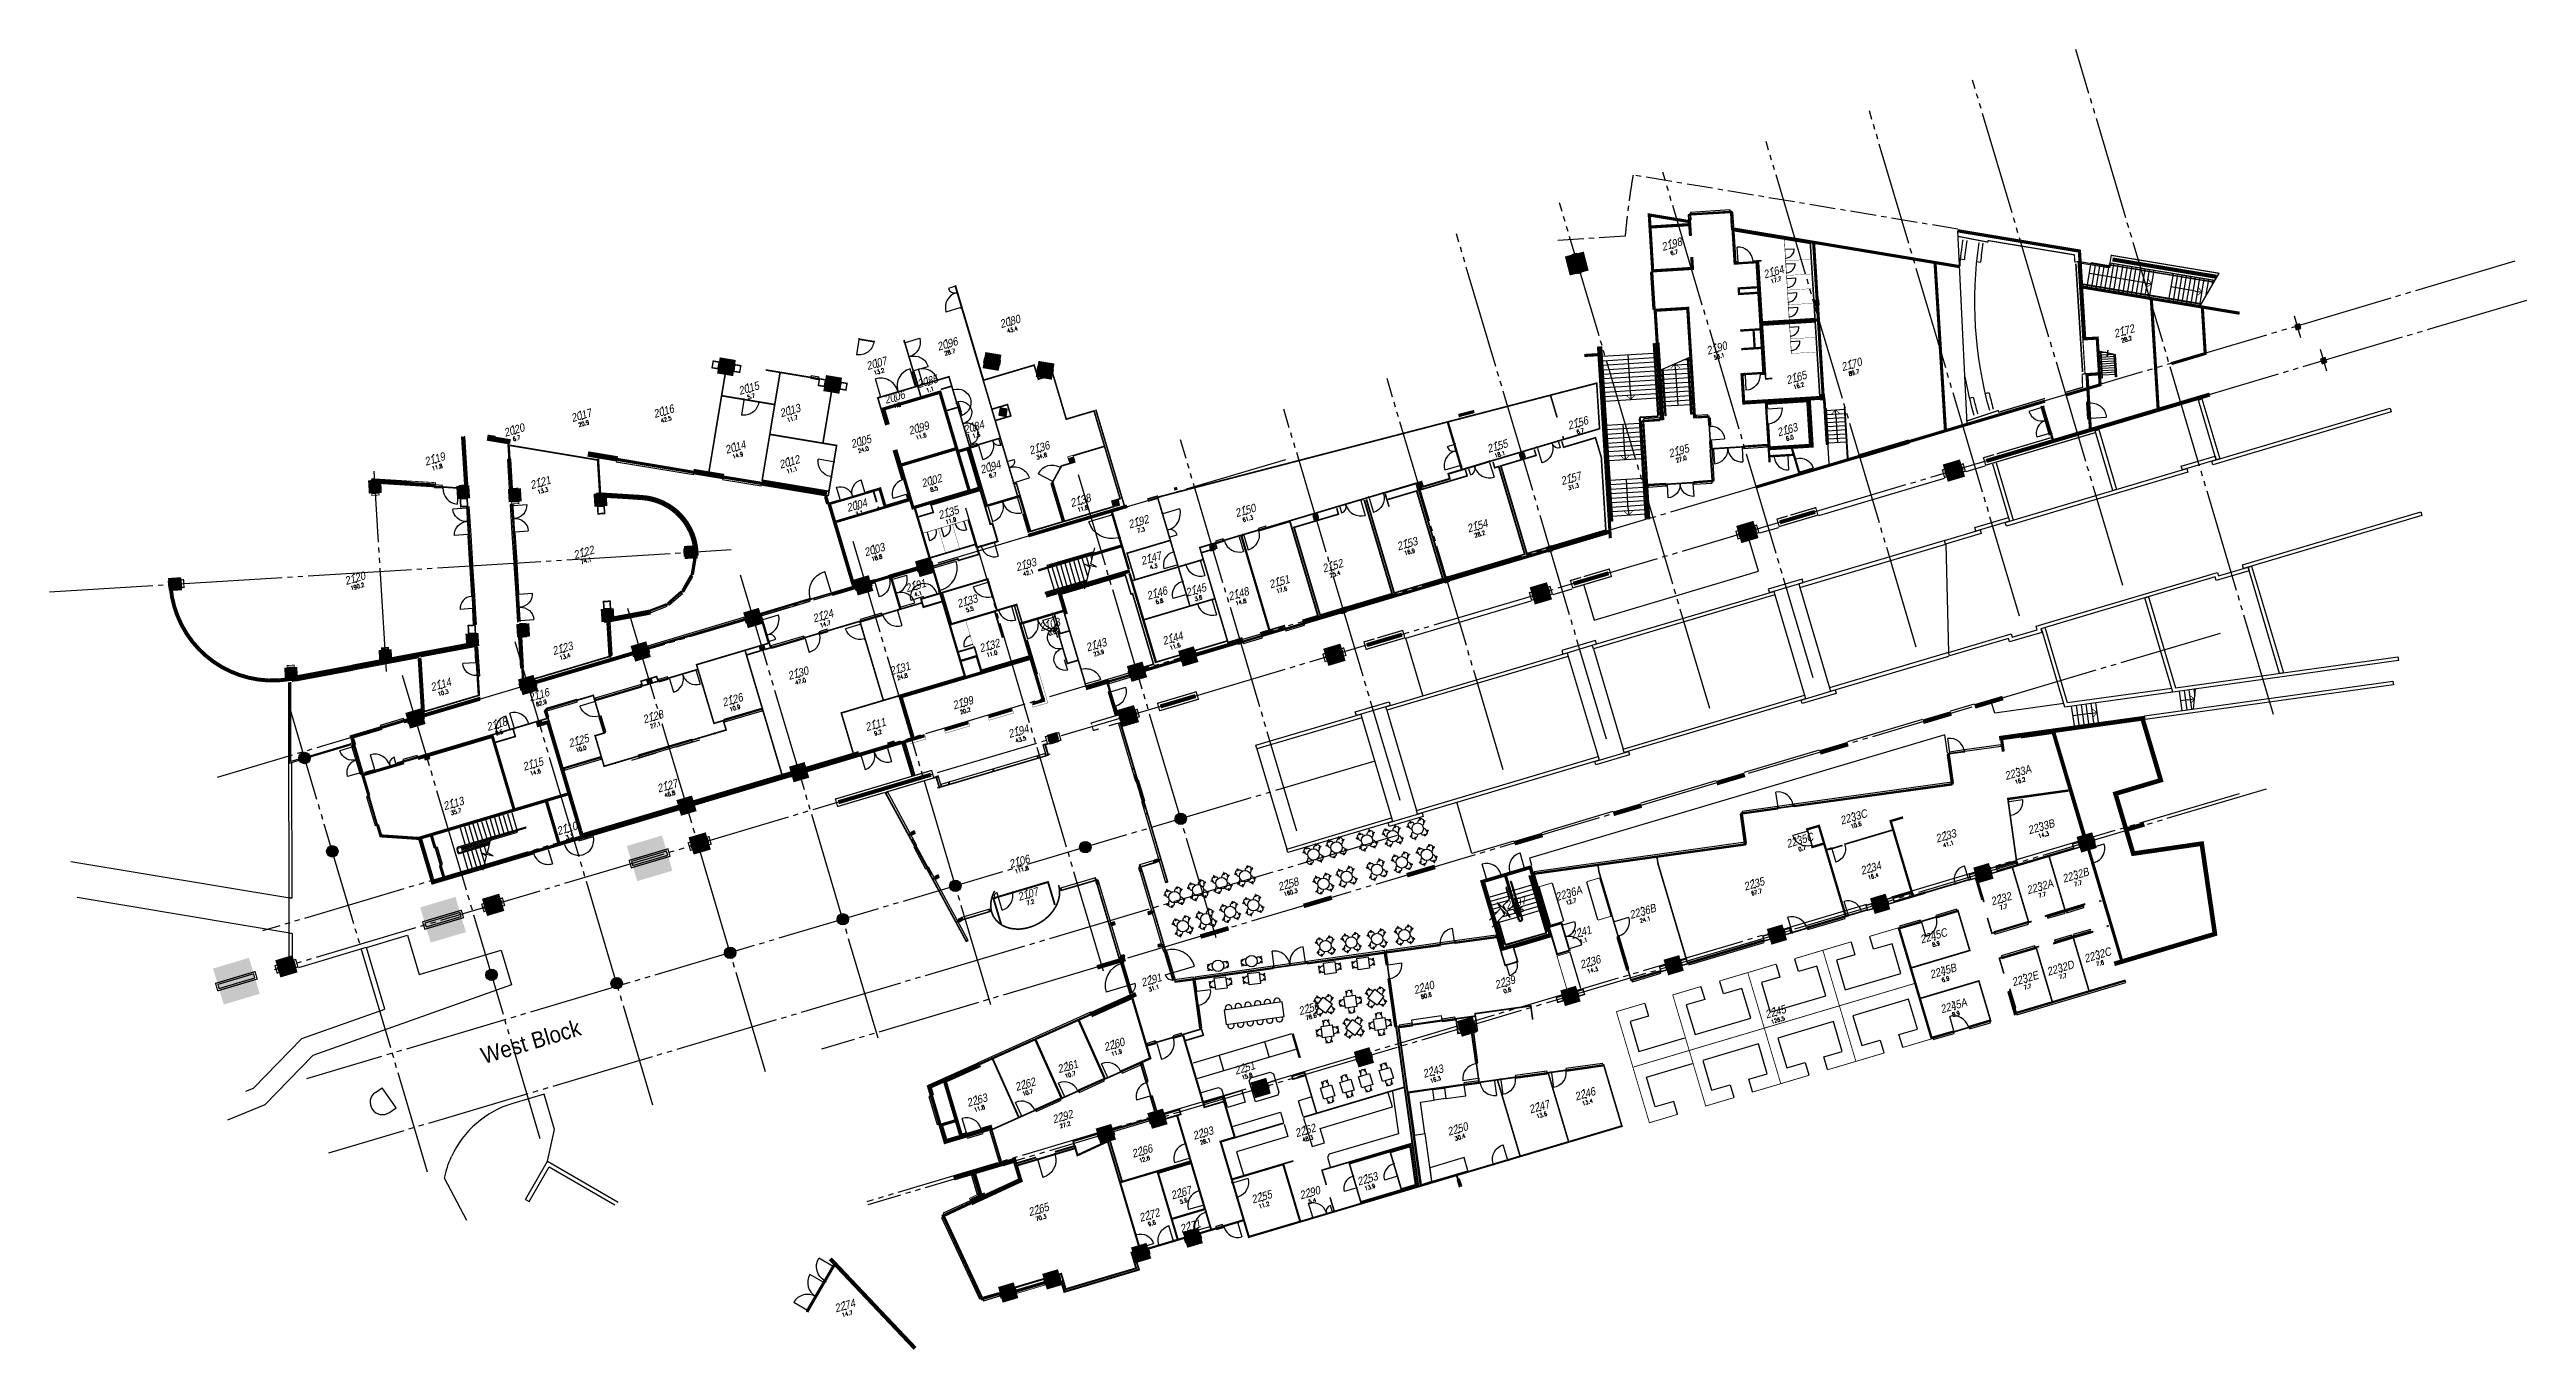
# Model space of a CAD drawing. Extents: x -10617 to 141157, y 29682 to 109360.
import ezdxf
from ezdxf.enums import TextEntityAlignment as Align

# ---------------------------------------------------------------- set-up
doc = ezdxf.new("R2010")
doc.units = 0
doc.header["$LTSCALE"] = 50
for name, pattern in [('4PHAN', [158.75, 127, -6.35, 6.35, -6.35, 6.35, -6.35]), ('CENTER', [50.8, 31.75, -6.35, 6.35, -6.35]), ('INVISIBLE', [999999, 0, -999999])]:
    doc.linetypes.add(name, pattern=pattern)
doc.layers.get('0').update_dxf_attribs({"linetype": 'CONTINUOUS'})
for name, color, linetype in [('ANNTEXT_02', 7, 'CONTINUOUS'), ('CL_02', 7, 'CONTINUOUS'), ('ED_02', 7, 'CONTINUOUS'), ('EW_02', 7, 'CONTINUOUS'), ('FT_02', 8, 'CONTINUOUS'), ('GRIDLINE_02', 15, '4PHAN'), ('HEADER_02', 7, 'INVISIBLE'), ('ND_02', 7, 'CONTINUOUS'), ('NS_02', 7, 'CONTINUOUS'), ('NW_02', 7, 'CONTINUOUS'), ('RF_02', 7, 'CONTINUOUS'), ('RI_02', 7, 'CONTINUOUS'), ('SC_02', 7, 'CONTINUOUS'), ('UF_02', 7, 'CONTINUOUS'), ('WW_02', 7, 'CONTINUOUS')]:
    doc.layers.add(name, color=color, linetype=linetype)
doc.styles.add('BORTEXTS', font='arial.ttf')
doc.styles.add('SIMPLEX', font='ARIALN.TTF', dxfattribs={"oblique": 10})
doc.styles.get("Standard").update_dxf_attribs({"font": 'simplex.shx'})

msp = doc.modelspace()

# ---------------------------------------------------------------- texts
at = {"layer": 'ANNTEXT_02', "style": 'BORTEXTS', "width": 0.9}
msp.add_text('West Block', height=1000, rotation=16.54979, dxfattribs=at).set_placement((16001, 47221))

# ---------------------------------------------------------------- blocks, each defined once
blk = doc.blocks.new('RM_SPAM')
for p in [(0, 2.5), (0, 0)]:
    blk.add_point(p)
at = {"flags": 1}
for tag, p, width in [('SITENO', (-15, 0), 0.8), ('RM_TY_CODE', (-15, -6), 0.7), ('IN_OU_CODE', (-15, -2), 0.8), ('RM_CO_CODE', (-15, -4), 0.8), ('RM_FU_CODE', (-15, -8), 0.8), ('OCC/USE', (-15, -10), 0.8)]:
    blk.add_attdef(tag, p, '', height=1.25, dxfattribs=dict(at, width=width))
at = {"style": 'SIMPLEX', "oblique": 10}
blk.add_attdef('RM_NUM', text='', height=2.5, dxfattribs=at).set_placement((0, 0), align=Align.CENTER)
at = {"width": 0.8, "flags": 1}
for tag, p in [('BL_NUM', (15, 0)), ('STUDCAP', (15, -6)), ('LEVEL', (15, -2)), ('%S/L', (15, -4))]:
    blk.add_attdef(tag, text='', height=1.25, dxfattribs=at).set_placement(p, align=Align.RIGHT)
at = {"width": 0.8}
for tag, p in [('RM_AREA', (0, -2)), ('USE2', (-0.24, -6.05)), ('USE', (-0.24, -4.05))]:
    blk.add_attdef(tag, text='', height=1.25, dxfattribs=at).set_placement(p, align=Align.CENTER)
at = {"width": 0.8, "flags": 1}
blk.add_attdef('SERVS', text='', height=1.25, dxfattribs=at).set_placement((0, -8), align=Align.CENTER)
blk = doc.blocks.new('DR1H90')
blk.add_line((-0.46, 0), (-0.46, 0.92))
blk.add_arc((-0.46, 0), 0.92, 0, 90)
at = {"flags": 1}
blk.add_attdef('SILLHT', text='', height=0.1, dxfattribs=at).set_placement((0, 0), align=Align.MIDDLE)
blk = doc.blocks.new('DRFRAME')
for p, q in [((-0.5, -0.5), (-0.5, 0.5)), ((0.5, -0.5), (0.5, 0.5))]:
    blk.add_line(p, q)
at = {"flags": 1}
blk.add_attdef('SILLHT', text='', height=0.1, dxfattribs=at).set_placement((0, 0), align=Align.MIDDLE)
blk = doc.blocks.new('SPL')
for p, q in [((1, 0.5), (0, 0.5)), ((1, -0.5), (1, 0.5)), ((0, -0.5), (1, -0.5))]:
    blk.add_line(p, q)
blk = doc.blocks.new('WNOF')
blk.add_line((-0.5, 0), (0.5, 0))
at = {"flags": 1}
blk.add_attdef('SILLHT', text='', height=0.1, dxfattribs=at).set_placement((0, 0), align=Align.MIDDLE)
blk = doc.blocks.new('WNFRAME')
for p, q in [((-0.5, -0.5), (-0.5, 0.5)), ((0.5, -0.5), (0.5, 0.5))]:
    blk.add_line(p, q)
at = {"flags": 1}
blk.add_attdef('SILLHT', text='', height=0.1, dxfattribs=at).set_placement((0, 0), align=Align.MIDDLE)
blk = doc.blocks.new('TAB4C')
for p, q in [((-657, 128), (-600, 146)), ((-653, 118), (-597, 136)), ((-568, 156), (-541, 164)), ((-568, 144), (-537, 154)), ((-489, 461), (-470, 405)), ((-478, 463), (-459, 408)), ((-458, 373), (-449, 346)), ((-449, 380), (-438, 349)), ((118, 653), (136, 597)), ((128, 657), (146, 600)), ((144, 568), (154, 537)), ((156, 568), (164, 541)), ((373, 458), (346, 449)), ((380, 449), (349, 438)), ((461, 489), (405, 470)), ((463, 478), (408, 459)), ((-463, -478), (-408, -459)), ((-461, -489), (-405, -470)), ((-380, -449), (-349, -438)), ((-373, -458), (-346, -449)), ((-156, -568), (-164, -541)), ((-144, -568), (-154, -537)), ((-128, -657), (-146, -600)), ((-118, -653), (-136, -597)), ((449, -380), (438, -349)), ((458, -373), (449, -346)), ((478, -463), (459, -408)), ((489, -461), (470, -405)), ((568, -144), (537, -154)), ((568, -156), (541, -164)), ((653, -118), (597, -136)), ((657, -128), (600, -146))]:
    blk.add_line(p, q)
blk.add_circle((0, 0), 350)
for centre, radius, start, end in [((-654, 124), 5.44, 101.6311, 292.38642), ((-318, 186), 221, 189.25007, 214.53504), ((-484, 461), 5.44, 13.97548, 204.73081), ((-334, 154), 221, 91.82687, 116.66827), ((186, 318), 221, 99.25007, 124.53504), ((124, 654), 5.44, 11.6311, 202.38642), ((154, 334), 221, 1.82687, 26.66827), ((461, 484), 5.44, 283.97548, 114.73081), ((-461, -484), 5.44, 103.97548, 294.73081), ((-154, -334), 221, 181.82687, 206.66827), ((-186, -318), 221, 279.25007, 304.53504), ((-124, -654), 5.44, 191.6311, 22.38642), ((334, -154), 221, 271.82687, 296.66827), ((484, -461), 5.44, 193.97548, 24.73081), ((318, -186), 221, 9.25007, 34.53504), ((654, -124), 5.44, 281.6311, 112.38642)]:
    blk.add_arc(centre, radius, start, end)
for centre, major_axis, ratio, start_param, end_param in [((-456, 235), (88, 174), 0.6804, 0.3358592, 2.7659247), ((-571, 100), (-6.2, 15.9), 0.6193912, 1.5707963, 4.712389), ((-552, 145), (1.8, -29.7), 0.5378224, 1.5707963, 4.712389), ((-430, 222), (88, 174), 0.61236, 2.2948606, 2.5926936), ((-359, 186), (88, 174), 0.84, 2.7020531, 3.7340801), ((-440, 366), (-25, -16.2), 0.5378224, 4.712389, 7.8539816), ((-430, 222), (88, 174), 0.61236, 0.5433367, 0.8236894), ((-415, 408), (16.5, 4.5), 0.6193912, 4.712389, 7.8539816), ((-359, 186), (88, 174), 0.84, 5.6675313, 6.7227292), ((186, 359), (174, -88), 0.84, 2.7020531, 3.7340801), ((100, 571), (15.9, 6.2), 0.6193912, 1.5707963, 4.712389), ((235, 456), (174, -88), 0.6804, 0.3358592, 2.7659247), ((222, 430), (174, -88), 0.61236, 2.2948606, 2.5926936), ((145, 552), (-29.7, -1.8), 0.5378224, 1.5707963, 4.712389), ((186, 359), (174, -88), 0.84, 5.6675313, 6.7227292), ((366, 440), (-16.2, 25), 0.5378224, 4.712389, 7.8539816), ((359, -186), (-88, -174), 0.84, 2.7020531, 3.7340801), ((222, 430), (174, -88), 0.61236, 0.5433367, 0.8236894), ((408, 415), (4.5, -16.5), 0.6193912, 4.712389, 7.8539816), ((-408, -415), (-4.5, 16.5), 0.6193912, 4.712389, 7.8539816), ((-235, -456), (-174, 88), 0.6804, 0.3358592, 2.7659247), ((-222, -430), (-174, 88), 0.61236, 0.5433367, 0.8236894), ((-366, -440), (16.2, -25), 0.5378224, 4.712389, 7.8539816), ((-186, -359), (-174, 88), 0.84, 5.6675313, 6.7227292), ((-145, -552), (29.7, 1.8), 0.5378224, 1.5707963, 4.712389), ((-222, -430), (-174, 88), 0.61236, 2.2948606, 2.5926936), ((-100, -571), (-15.9, -6.2), 0.6193912, 1.5707963, 4.712389), ((-186, -359), (-174, 88), 0.84, 2.7020531, 3.7340801), ((359, -186), (-88, -174), 0.84, 5.6675313, 6.7227292), ((415, -408), (-16.5, -4.5), 0.6193912, 4.712389, 7.8539816), ((430, -222), (-88, -174), 0.61236, 0.5433367, 0.8236894), ((456, -235), (-88, -174), 0.6804, 0.3358592, 2.7659247), ((440, -366), (25, 16.2), 0.5378224, 4.712389, 7.8539816), ((552, -145), (-1.8, 29.7), 0.5378224, 1.5707963, 4.712389), ((571, -100), (6.2, -15.9), 0.6193912, 1.5707963, 4.712389), ((430, -222), (-88, -174), 0.61236, 2.2948606, 2.5926936)]:
    blk.add_ellipse(centre, major_axis=major_axis, ratio=ratio, start_param=start_param, end_param=end_param)
blk = doc.blocks.new('DR2H90')
for p, q in [((-0.46, 0), (-0.46, 0.46)), ((0.46, 0), (0.46, 0.46))]:
    blk.add_line(p, q)
for centre, start, end in [((-0.46, 0), 359.99985, 89.99985), ((0.46, 0), 90.00015, 180.00015)]:
    blk.add_arc(centre, 0.46, start, end)
at = {"flags": 1}
blk.add_attdef('SILLHT', text='', height=0.1, dxfattribs=at).set_placement((0, 0), align=Align.MIDDLE)
blk = doc.blocks.new('MUL')
for p, q in [((-0.5, -0.5), (-0.5, 0.5)), ((0.5, -0.5), (0.5, 0.5))]:
    blk.add_line(p, q)
blk = doc.blocks.new('DR2S')
for p, q in [((-0.3, 0.05), (-0.8, 0.05)), ((0.3, 0.05), (0.8, 0.05))]:
    blk.add_line(p, q)
at = {"flags": 1}
blk.add_attdef('SILLHT', text='', height=0.1, dxfattribs=at).set_placement((0, 0), align=Align.MIDDLE)
blk = doc.blocks.new('C-S')
for p, q in [((0.5, 0.5), (-0.5, 0.5)), ((-0.5, 0.5), (-0.5, -0.5)), ((0.5, -0.5), (0.5, 0.5)), ((-0.5, -0.5), (0.5, -0.5))]:
    blk.add_line(p, q)
at = {"const_width": 1}
blk.add_lwpolyline([(-0.5, 0), (0.5, 0)], dxfattribs=at)
blk = doc.blocks.new('DR2U90')
for p, q in [((-0.46, 0), (-0.46, 0.65)), ((0.46, 0), (0.46, 0.27))]:
    blk.add_line(p, q)
for centre, radius, start, end in [((-0.46, 0), 0.65, 0, 90), ((0.46, 0), 0.27, 90, 180)]:
    blk.add_arc(centre, radius, start, end)
at = {"flags": 1}
blk.add_attdef('SILLHT', text='', height=0.1, dxfattribs=at).set_placement((0, 0), align=Align.MIDDLE)
blk = doc.blocks.new('DR2H180')
for p, q in [((-0.46, 0.04), (-0.92, 0.04)), ((0.46, 0.04), (0.92, 0.04))]:
    blk.add_line(p, q)
for centre, start, end in [((-0.46, 0), 359.9998, 175.011), ((0.46, 0), 4.989, 180.0002)]:
    blk.add_arc(centre, 0.46, start, end)
at = {"flags": 1}
blk.add_attdef('SILLHT', text='', height=0.1, dxfattribs=at).set_placement((0, 0), align=Align.MIDDLE)
blk = doc.blocks.new('DR1S')
blk.add_line((-0.2, 0.1), (-1.2, 0.1))
at = {"flags": 1}
blk.add_attdef('SILLHT', text='', height=0.1, dxfattribs=at).set_placement((0, 0), align=Align.MIDDLE)
blk = doc.blocks.new('DR1H180')
blk.add_line((-0.46, 0.04), (-1.38, 0.04))
blk.add_arc((-0.46, 0), 0.92, 0, 177.5077)
at = {"flags": 1}
blk.add_attdef('SILLHT', text='', height=0.1, dxfattribs=at).set_placement((0, 0), align=Align.MIDDLE)
blk = doc.blocks.new('C-C')
at = {"const_width": 0.5}
blk.add_lwpolyline([(0, 0.25, 2.414214), (0.25, 0, 0.414214)], format="xyb", close=True, dxfattribs=at)
blk.add_circle((0, 0), 0.5)
blk = doc.blocks.new('TAB4S')
at = {"layer": 'FT_02'}
for p, q in [((96, 338), (143, 304)), ((96, 338), (143, 304)), ((101, 348), (149, 313)), ((101, 348), (149, 313)), ((167, 286), (193, 267)), ((167, 286), (193, 267)), ((176, 293), (199, 276)), ((176, 293), (199, 276)), ((416, 334), (400, 310)), ((416, 334), (400, 310)), ((427, 330), (409, 303)), ((427, 330), (409, 303)), ((468, 411), (435, 362)), ((468, 411), (435, 362)), ((477, 404), (444, 355)), ((477, 404), (444, 355)), ((1032, 1), (997, -47)), ((1032, 1), (997, -47)), ((-314, -225), (-265, -258)), ((-314, -225), (-265, -258)), ((-307, -217), (-258, -250)), ((-307, -217), (-258, -250)), ((-251, -592), (-216, -544)), ((-251, -592), (-216, -544)), ((-242, -597), (-207, -550)), ((-242, -597), (-207, -550)), ((-237, -277), (-213, -293)), ((-237, -277), (-213, -293)), ((-234, -266), (-207, -285)), ((-234, -266), (-207, -285)), ((-196, -517), (-179, -494)), ((-196, -517), (-179, -494)), ((-189, -526), (-170, -500)), ((-189, -526), (-170, -500)), ((313, -1000), (346, -952)), ((313, -1000), (346, -952)), ((321, -1007), (355, -958)), ((321, -1007), (355, -958)), ((363, -927), (381, -900)), ((363, -927), (381, -900)), ((374, -930), (390, -907)), ((374, -930), (390, -907)), ((614, -889), (590, -872)), ((614, -889), (590, -872)), ((623, -883), (597, -863)), ((623, -883), (597, -863)), ((689, -945), (641, -910)), ((689, -945), (641, -910)), ((694, -935), (647, -900)), ((694, -935), (647, -900)), ((979, -70), (960, -97)), ((979, -70), (960, -97)), ((986, -80), (969, -103)), ((986, -80), (969, -103)), ((1024, -331), (997, -312)), ((1024, -331), (997, -312)), ((1027, -320), (1003, -303)), ((1027, -320), (1003, -303)), ((1041, -5), (1006, -53)), ((1041, -5), (1006, -53)), ((1097, -380), (1048, -347)), ((1097, -380), (1048, -347)), ((1104, -372), (1055, -339)), ((1104, -372), (1055, -339))]:
    blk.add_line(p, q, dxfattribs=at)
at = {"layer": 'FT_02', "linetype": 'Continuous'}
blk.add_lwpolyline([(790, -597), (97, -693), (0, 0), (693, 97)], close=True, dxfattribs=at)
at = {"layer": 'FT_02'}
for centre, radius, start, end in [((99, 343), 5.44, 48.14185, 238.89717), ((99, 343), 5.44, 48.14185, 238.89717), ((349, 110), 221, 135.76082, 161.04579), ((349, 110), 221, 135.76082, 161.04579), ((314, 104), 221, 38.33762, 63.17901), ((314, 104), 221, 38.33762, 63.17901), ((472, 406), 5.44, 320.48623, 151.24155), ((472, 406), 5.44, 320.48623, 151.24155), ((1036, -3), 5.44, 318.14185, 148.89717), ((1036, -3), 5.44, 318.14185, 148.89717), ((-310, -221), 5.44, 50.48623, 241.24155), ((-310, -221), 5.44, 50.48623, 241.24155), ((-246, -594), 5.44, 138.14185, 328.89717), ((-246, -594), 5.44, 138.14185, 328.89717), ((-7, -379), 221, 128.33762, 153.17901), ((-7, -379), 221, 128.33762, 153.17901), ((-13, -344), 221, 225.76082, 251.04579), ((-13, -344), 221, 225.76082, 251.04579), ((476, -700), 221, 218.33762, 243.17901), ((476, -700), 221, 218.33762, 243.17901), ((318, -1003), 5.44, 140.48623, 331.24155), ((318, -1003), 5.44, 140.48623, 331.24155), ((441, -706), 221, 315.76082, 341.04579), ((441, -706), 221, 315.76082, 341.04579), ((690, -940), 5.44, 228.14185, 58.89717), ((690, -940), 5.44, 228.14185, 58.89717), ((803, -252), 221, 45.76082, 71.04579), ((803, -252), 221, 45.76082, 71.04579), ((797, -217), 221, 308.33762, 333.17901), ((797, -217), 221, 308.33762, 333.17901), ((1100, -375), 5.44, 230.48623, 61.24155), ((1100, -375), 5.44, 230.48623, 61.24155)]:
    blk.add_arc(centre, radius, start, end, dxfattribs=at)
for centre, major_axis, ratio, start_param, end_param in [((129, 261), (9.1, 14.4), 0.6193912, 1.5707963, 4.712389), ((129, 261), (9.1, 14.4), 0.6193912, 1.5707963, 4.712389), ((325, 142), (192, 33), 0.84, 2.7020531, 3.7340801), ((325, 142), (192, 33), 0.84, 2.7020531, 3.7340801), ((307, 250), (192, 33), 0.6804, 0.3358592, 2.7659247), ((307, 250), (192, 33), 0.6804, 0.3358592, 2.7659247), ((312, 222), (192, 33), 0.61236, 2.2948606, 2.5926936), ((312, 222), (192, 33), 0.61236, 2.2948606, 2.5926936), ((177, 273), (-22.8, -19.1), 0.5378224, 1.5707963, 4.712389), ((177, 273), (-22.8, -19.1), 0.5378224, 1.5707963, 4.712389), ((422, 315), (-27.9, 10.4), 0.5378224, 4.712389, 7.8539816), ((422, 315), (-27.9, 10.4), 0.5378224, 4.712389, 7.8539816), ((312, 222), (192, 33), 0.61236, 0.5433367, 0.8236894), ((312, 222), (192, 33), 0.61236, 0.5433367, 0.8236894), ((471, 320), (13.4, -10.6), 0.6193912, 4.712389, 7.8539816), ((471, 320), (13.4, -10.6), 0.6193912, 4.712389, 7.8539816), ((325, 142), (192, 33), 0.84, 5.6675313, 6.7227292), ((325, 142), (192, 33), 0.84, 5.6675313, 6.7227292), ((-153, -386), (-33, 192), 0.6804, 0.3358592, 2.7659247), ((-153, -386), (-33, 192), 0.6804, 0.3358592, 2.7659247), ((-218, -272), (-10.4, -27.9), 0.5378224, 4.712389, 7.8539816), ((-218, -272), (-10.4, -27.9), 0.5378224, 4.712389, 7.8539816), ((-125, -382), (-33, 192), 0.61236, 0.5433367, 0.8236894), ((-125, -382), (-33, 192), 0.61236, 0.5433367, 0.8236894), ((-223, -223), (10.6, 13.4), 0.6193912, 4.712389, 7.8539816), ((-223, -223), (10.6, 13.4), 0.6193912, 4.712389, 7.8539816), ((-177, -516), (19.1, -22.8), 0.5378224, 1.5707963, 4.712389), ((-177, -516), (19.1, -22.8), 0.5378224, 1.5707963, 4.712389), ((-125, -382), (-33, 192), 0.61236, 2.2948606, 2.5926936), ((-125, -382), (-33, 192), 0.61236, 2.2948606, 2.5926936), ((-165, -564), (-14.4, 9.1), 0.6193912, 1.5707963, 4.712389), ((-165, -564), (-14.4, 9.1), 0.6193912, 1.5707963, 4.712389), ((-46, -368), (-33, 192), 0.84, 5.6675313, 6.7227292), ((-46, -368), (-33, 192), 0.84, 5.6675313, 6.7227292), ((-46, -368), (-33, 192), 0.84, 2.7020531, 3.7340801), ((-46, -368), (-33, 192), 0.84, 2.7020531, 3.7340801), ((464, -739), (-192, -33), 0.84, 5.6675313, 6.7227292), ((464, -739), (-192, -33), 0.84, 5.6675313, 6.7227292), ((319, -916), (-13.4, 10.6), 0.6193912, 4.712389, 7.8539816), ((319, -916), (-13.4, 10.6), 0.6193912, 4.712389, 7.8539816), ((483, -846), (-192, -33), 0.6804, 0.3358592, 2.7659247), ((483, -846), (-192, -33), 0.6804, 0.3358592, 2.7659247), ((478, -818), (-192, -33), 0.61236, 0.5433367, 0.8236894), ((478, -818), (-192, -33), 0.61236, 0.5433367, 0.8236894), ((368, -912), (27.9, -10.4), 0.5378224, 4.712389, 7.8539816), ((368, -912), (27.9, -10.4), 0.5378224, 4.712389, 7.8539816), ((613, -870), (22.8, 19.1), 0.5378224, 1.5707963, 4.712389), ((613, -870), (22.8, 19.1), 0.5378224, 1.5707963, 4.712389), ((464, -739), (-192, -33), 0.84, 2.7020531, 3.7340801), ((464, -739), (-192, -33), 0.84, 2.7020531, 3.7340801), ((478, -818), (-192, -33), 0.61236, 2.2948606, 2.5926936), ((478, -818), (-192, -33), 0.61236, 2.2948606, 2.5926936), ((660, -858), (-9.1, -14.4), 0.6193912, 1.5707963, 4.712389), ((660, -858), (-9.1, -14.4), 0.6193912, 1.5707963, 4.712389), ((836, -229), (33, -192), 0.84, 2.7020531, 3.7340801), ((836, -229), (33, -192), 0.84, 2.7020531, 3.7340801), ((836, -229), (33, -192), 0.84, 5.6675313, 6.7227292), ((836, -229), (33, -192), 0.84, 5.6675313, 6.7227292), ((955, -33), (14.4, -9.1), 0.6193912, 1.5707963, 4.712389), ((955, -33), (14.4, -9.1), 0.6193912, 1.5707963, 4.712389), ((915, -215), (33, -192), 0.61236, 2.2948606, 2.5926936), ((915, -215), (33, -192), 0.61236, 2.2948606, 2.5926936), ((967, -81), (-19.1, 22.8), 0.5378224, 1.5707963, 4.712389), ((967, -81), (-19.1, 22.8), 0.5378224, 1.5707963, 4.712389), ((943, -211), (33, -192), 0.6804, 0.3358592, 2.7659247), ((943, -211), (33, -192), 0.6804, 0.3358592, 2.7659247), ((1008, -325), (10.4, 27.9), 0.5378224, 4.712389, 7.8539816), ((1008, -325), (10.4, 27.9), 0.5378224, 4.712389, 7.8539816), ((1013, -374), (-10.6, -13.4), 0.6193912, 4.712389, 7.8539816), ((1013, -374), (-10.6, -13.4), 0.6193912, 4.712389, 7.8539816), ((915, -215), (33, -192), 0.61236, 0.5433367, 0.8236894), ((915, -215), (33, -192), 0.61236, 0.5433367, 0.8236894)]:
    blk.add_ellipse(centre, major_axis=major_axis, ratio=ratio, start_param=start_param, end_param=end_param, dxfattribs=at)
blk = doc.blocks.new('TAB2C')
at = {"layer": 'FT_02'}
for p, q in [((-631, 224), (-572, 233)), ((-628, 213), (-570, 222)), ((-541, 227), (-509, 231)), ((-539, 238), (-510, 242)), ((-416, 528), (-405, 470)), ((-405, 529), (-394, 471)), ((-398, 436), (-393, 408)), ((-388, 442), (-382, 410)), ((388, -442), (382, -410)), ((398, -436), (393, -408)), ((405, -529), (394, -471)), ((416, -528), (405, -470)), ((541, -227), (509, -231)), ((539, -238), (510, -242)), ((628, -213), (570, -222)), ((631, -224), (572, -233))]:
    blk.add_line(p, q, dxfattribs=at)
blk.add_circle((0, 0), 350, dxfattribs=at)
for centre, radius, start, end in [((-629, 219), 5.44, 93.14185, 283.89717), ((-287, 231), 221, 180.76082, 206.04579), ((-410, 527), 5.44, 5.48623, 196.24155), ((-308, 202), 221, 83.33762, 108.17901), ((308, -202), 221, 263.33762, 288.17901), ((410, -527), 5.44, 185.48623, 16.24155), ((287, -231), 221, 0.76082, 26.04579), ((629, -219), 5.44, 273.14185, 103.89717)]:
    blk.add_arc(centre, radius, start, end, dxfattribs=at)
for centre, major_axis, ratio, start_param, end_param in [((-416, 300), (112, 159), 0.6804, 0.3358592, 2.7659247), ((-550, 183), (-3.8, 16.7), 0.6193912, 1.5707963, 4.712389), ((-393, 283), (112, 159), 0.61236, 2.2948606, 2.5926936), ((-525, 225), (-2.6, -29.7), 0.5378224, 1.5707963, 4.712389), ((-327, 237), (112, 159), 0.84, 2.7020531, 3.7340801), ((-381, 427), (-27.1, -12.3), 0.5378224, 4.712389, 7.8539816), ((-393, 283), (112, 159), 0.61236, 0.5433367, 0.8236894), ((-350, 465), (17, 2), 0.6193912, 4.712389, 7.8539816), ((-327, 237), (112, 159), 0.84, 5.6675313, 6.7227292), ((327, -237), (-112, -159), 0.84, 5.6675313, 6.7227292), ((350, -465), (-17, -2), 0.6193912, 4.712389, 7.8539816), ((416, -300), (-112, -159), 0.6804, 0.3358592, 2.7659247), ((327, -237), (-112, -159), 0.84, 2.7020531, 3.7340801), ((393, -283), (-112, -159), 0.61236, 0.5433367, 0.8236894), ((381, -427), (27.1, 12.3), 0.5378224, 4.712389, 7.8539816), ((525, -225), (2.6, 29.7), 0.5378224, 1.5707963, 4.712389), ((550, -183), (3.8, -16.7), 0.6193912, 1.5707963, 4.712389), ((393, -283), (-112, -159), 0.61236, 2.2948606, 2.5926936)]:
    blk.add_ellipse(centre, major_axis=major_axis, ratio=ratio, start_param=start_param, end_param=end_param, dxfattribs=at)
blk = doc.blocks.new('TAB2S')
for p, q in [((-709, 74), (-660, 40)), ((-702, 82), (-653, 49)), ((-632, 21), (-608, 5)), ((-629, 32), (-602, 14)), ((584, 228), (565, 202)), ((591, 219), (574, 196)), ((637, 299), (602, 252)), ((646, 294), (611, 246)), ((-646, -294), (-611, -246)), ((-637, -299), (-602, -252)), ((-591, -219), (-574, -196)), ((-584, -228), (-565, -202)), ((629, -32), (602, -14)), ((632, -21), (608, -5)), ((702, -82), (653, -49)), ((709, -74), (660, -40))]:
    blk.add_line(p, q)
at = {"linetype": 'Continuous'}
blk.add_lwpolyline([(395, -298), (-298, -395), (-395, 298), (298, 395)], close=True, dxfattribs=at)
for centre, radius, start, end in [((-705, 77), 5.44, 50.48623, 241.24155), ((-402, -81), 221, 128.33762, 153.17901), ((408, 46), 221, 45.76082, 71.04579), ((641, 296), 5.44, 318.14185, 148.89717), ((-641, -296), 5.44, 138.14185, 328.89717), ((-408, -46), 221, 225.76082, 251.04579), ((402, 81), 221, 308.33762, 333.17901), ((705, -77), 5.44, 230.48623, 61.24155)]:
    blk.add_arc(centre, radius, start, end)
for centre, major_axis, ratio, start_param, end_param in [((-548, -88), (-33, 192), 0.6804, 0.3358592, 2.7659247), ((-613, 27), (-10.4, -27.9), 0.5378224, 4.712389, 7.8539816), ((-520, -83), (-33, 192), 0.61236, 0.5433367, 0.8236894), ((-618, 76), (10.6, 13.4), 0.6193912, 4.712389, 7.8539816), ((-441, -70), (-33, 192), 0.84, 5.6675313, 6.7227292), ((441, 70), (33, -192), 0.84, 2.7020531, 3.7340801), ((560, 265), (14.4, -9.1), 0.6193912, 1.5707963, 4.712389), ((520, 83), (33, -192), 0.61236, 2.2948606, 2.5926936), ((572, 218), (-19.1, 22.8), 0.5378224, 1.5707963, 4.712389), ((548, 88), (33, -192), 0.6804, 0.3358592, 2.7659247), ((613, -27), (10.4, 27.9), 0.5378224, 4.712389, 7.8539816), ((-572, -218), (19.1, -22.8), 0.5378224, 1.5707963, 4.712389), ((-520, -83), (-33, 192), 0.61236, 2.2948606, 2.5926936), ((-560, -265), (-14.4, 9.1), 0.6193912, 1.5707963, 4.712389), ((-441, -70), (-33, 192), 0.84, 2.7020531, 3.7340801), ((441, 70), (33, -192), 0.84, 5.6675313, 6.7227292), ((618, -76), (-10.6, -13.4), 0.6193912, 4.712389, 7.8539816), ((520, 83), (33, -192), 0.61236, 0.5433367, 0.8236894)]:
    blk.add_ellipse(centre, major_axis=major_axis, ratio=ratio, start_param=start_param, end_param=end_param)
blk = doc.blocks.new('TXTARR2')
blk.add_line((-1, 0), (0, 0))
at = {"const_width": 0.1}
blk.add_lwpolyline([(-0.71, 0.71), (0, 0), (-0.71, -0.71)], dxfattribs=at)

# ---------------------------------------------------------------- linework, layer by layer
at = {"layer": 'ANNTEXT_02'}
for p, q in [((117785, 95081), (114382, 95648)), ((120868, 94568), (119363, 94818)), ((86256, 88329), (86110, 90674)), ((89011, 89722), (89157, 87557)), ((98834, 86896), (98933, 85299)), ((85913, 84626), (85801, 86422)), ((86123, 81232), (86012, 83029)), ((114440, 68700), (113351, 68548)), ((120411, 69531, 0), (119965, 69473, 0))]:
    msp.add_line(p, q, dxfattribs=at)
at = {"layer": 'ED_02'}
for p, q in [((57753, 52697), (59539, 53228)), ((55904, 52147), (54118, 51616))]:
    msp.add_line(p, q, dxfattribs=at)
for centre, radius, start, end in [((55481, 52022), 1422, 106.78211, 196.56936), ((58176, 52823), 1422, 16.53064, 106.31789), ((55478, 52021), 445, 286.4, 16.54975), ((58179, 52823), 445, 196.55025, 286.7), ((55481, 52022), 1422, 286.39013, 286.39029)]:
    msp.add_arc(centre, radius, start, end, dxfattribs=at)
at = {"layer": 'EW_02'}
for p, q in [((121054, 87893), (121274, 87959)), ((122142, 84231), (121054, 87893)), ((121274, 87959), (122362, 84297)), ((121874, 84152), (132801, 87399)), ((132867, 87178), (121939, 83931)), ((132801, 87399), (132867, 87178)), ((114727, 86013), (114948, 86079)), ((115815, 82351), (114727, 86013)), ((114948, 86079), (116036, 82417)), ((109220, 80392), (120340, 83696)), ((120006, 83837), (122076, 84452)), ((120071, 83616), (120006, 83837)), ((122142, 84231), (120071, 83616)), ((120340, 83696), (120405, 83475)), ((121939, 83931), (121874, 84152)), ((122076, 84452), (122142, 84231)), ((122362, 84297), (122142, 84231)), ((120405, 83475), (109286, 80171)), ((116036, 82417), (115815, 82351)), ((107353, 80077), (109423, 80692)), ((109489, 80471), (107418, 79856)), ((109423, 80692), (109489, 80471)), ((123762, 77796), (134690, 81044)), ((134755, 80823), (123828, 77576)), ((134690, 81044), (134755, 80823)), ((105495, 79284), (107687, 79936)), ((105560, 79064), (105495, 79284)), ((107752, 79715), (105560, 79064)), ((107418, 79856), (107353, 80077)), ((107687, 79936), (107752, 79715)), ((109286, 80171), (109220, 80392)), ((124162, 77435), (122139, 76834)), ((122294, 77120), (124096, 77656)), ((123828, 77576), (123762, 77796)), ((124096, 77656), (124317, 77721)), ((124096, 77656), (124162, 77435)), ((126029, 71151), (124096, 77656)), ((124317, 77721), (126259, 71183)), ((111109, 74036), (122228, 77340)), ((122073, 77055), (111395, 73881)), ((122139, 76834), (122073, 77055)), ((122228, 77340), (122294, 77120)), ((117769, 75776), (117990, 75841)), ((119483, 70008), (117769, 75776)), ((117990, 75841), (119648, 70263)), ((105732, 72438), (109575, 73581)), ((109420, 73295), (105797, 72218)), ((109486, 73074), (109420, 73295)), ((111461, 73661), (109486, 73074)), ((109575, 73581), (109641, 73360)), ((109641, 73360), (111175, 73816)), ((111175, 73816), (111109, 74036)), ((111395, 73881), (111461, 73661)), ((105797, 72218), (105732, 72438)), ((133314, 71933), (119483, 70008)), ((119648, 70263), (133282, 72161)), ((133282, 72161), (133314, 71933)), ((117760, 68556), (132971, 70674)), ((133002, 70446), (117792, 68329)), ((126259, 71183), (126029, 71151)), ((132971, 70674), (133002, 70446)), ((117792, 68329), (117760, 68556))]:
    msp.add_line(p, q, dxfattribs=at)
at = {"layer": 'EW_02', "flags": 128}
for points, const_width in [([(89931, 97947), (89876, 98819), (87406, 99230), (87619, 95804), (90054, 95956), (90011, 96649)], 190), ([(87547, 98495), (89793, 98634)], 190), ([(89943, 99287), (89893, 99284), (89896, 99234)], 100), ([(89915, 98920), (89918, 98879)], 100), ([(92428, 99391), (92425, 99441), (92375, 99438)], 100), ([(92418, 98396), (106432, 96064)], 190), ([(92485, 98470), (92483, 98493)], 100), ([(113895, 94901), (113764, 97018), (106302, 98260)], 200), ([(106340, 97916), (108150, 97567), (108172, 97659), (113455, 96786), (113482, 96353), (113681, 96365), (114107, 89503), (113931, 89470), (113958, 88674), (112855, 88347)], 75), ([(104922, 96240), (105357, 89219)], 190), ([(122058, 95219), (115639, 96287), (115717, 96756), (122328, 95656)], 75), ([(115789, 96503), (122153, 95444)], 250), ([(112949, 88207), (115032, 88826), (114855, 91687), (114092, 91644), (113895, 94821), (123581, 93209)], 190), ([(118585, 87398), (118173, 94035)], 190), ([(121300, 93514), (121472, 90740), (119391, 90122)], 190), ([(88191, 86656), (87897, 91397)], 280), ([(114276, 88679), (114228, 89453), (114896, 89494)], 190), ([(105357, 89219), (105552, 86086)], 190), ([(111656, 87992), (108824, 87153), (108788, 87250), (106876, 86614)], 75), ([(108061, 84163), (121756, 88232)], 250), ([(114334, 87745), (114285, 88528)], 190), ([(103315, 85345), (111655, 87823)], 190), ([(111518, 87527), (111518, 87527)], 150), ([(114432, 86164), (114396, 86747)], 190), ([(16248, 85584), (17629, 85354)], 280), ([(17565, 84268), (17497, 85366)], 150), ([(108534, 84551), (107885, 84358), (108021, 83903), (114759, 85905)], 75), ([(112007, 85583), (108697, 84599)], 75), ([(112121, 85499), (112031, 85801)], 150), ([(22363, 84566), (24139, 84270)], 280), ([(22986, 84303), (23115, 82189)], 150), ([(28874, 83482), (30649, 83186)], 280), ([(93969, 82567), (100295, 84447)], 190), ([(9096, 83051), (9096, 83051)], 100), ([(11413, 82873), (11409, 82948)], 150), ([(17678, 82448), (17676, 82473)], 150), ([(23041, 82205), (22891, 82196), (22971, 80898), (23421, 80926), (23354, 82051)], 50), ([(25625, 82043), (23190, 82193)], 75), ([(33017, 82792), (37012, 82127)], 280), ([(23341, 81397), (23367, 80973), (23018, 80951), (22992, 81376)], 50), ([(49349, 79589), (55417, 81392)], 220), ([(95881, 80791), (95232, 80598), (95367, 80143), (97740, 80848), (97605, 81303), (96044, 80839)], 75), ([(95408, 80403), (97564, 81043)], 250), ([(81485, 78764), (84925, 79786)], 190), ([(15197, 77792), (15203, 77692)], 150), ([(17962, 77863), (17956, 77963)], 150), ([(28885, 78366), (28264, 78327), (28236, 78776), (28958, 78821)], 50), ([(28936, 78332), (28940, 78356)], 100), ([(28988, 78372), (29154, 78382)], 50), ([(50445, 75899), (55574, 77422)], 220), ([(75159, 76884), (81198, 78678)], 190), ([(83228, 77031), (82579, 76838), (82714, 76383), (85087, 77088), (84951, 77543), (83391, 77079)], 75), ([(82754, 76643), (84911, 77283)], 250), ([(-3243, 76825), (-2419, 76875), (-2391, 76425), (-3215, 76374)], 50), ([(-3124, 76857), (-2395, 76901), (-2364, 76402), (-3068, 76358)], 50), ([(18073, 76072), (18073, 76072)], 150), ([(28103, 76122), (28141, 76154), (28168, 76201)], 100), ([(28706, 77140), (28733, 77186), (28742, 77236)], 100), ([(51634, 74812), (51272, 76029)], 220), ([(68832, 75004), (74871, 76798)], 190), ([(23532, 74283), (23382, 74273), (23302, 75571), (23751, 75599), (23813, 74595), (26127, 75029)], 50), ([(23731, 75121), (23704, 75546), (23355, 75524), (23381, 75100)], 50), ([(23606, 74277), (23604, 74308)], 150), ([(26160, 74920), (26186, 74784), (23679, 74313)], 75), ([(26132, 74956), (26149, 74962)], 100), ([(27197, 75361), (27236, 75376), (27283, 75416)], 100), ([(15501, 74104), (15037, 74075), (15104, 72986), (10177, 72061), (10137, 72718), (9737, 72693), (9781, 71986), (7948, 71642)], 100), ([(15473, 74152), (15556, 72801), (12151, 72162)], 50), ([(15456, 73616), (15429, 74049)], 50), ([(70575, 73271), (69926, 73078), (70061, 72623), (72434, 73328), (72298, 73783), (70738, 73319)], 75), ([(70101, 72883), (72258, 73523)], 250), ([(4440, 70666), (4379, 71659), (3930, 71631), (3986, 70755)], 50), ([(4437, 70833), (7976, 71497)], 365), ([(12002, 72121), (8000, 71369)], 75), ([(12088, 72020), (12082, 72114)], 150), ([(15509, 72757), (15509, 72757)], 150), ([(15566, 71843), (15566, 71843)], 150), ([(18413, 70598), (18357, 71493)], 150), ([(23742, 72112), (23733, 72260)], 150), ([(4244, 70664), (4458, 70705)], 75), ([(15694, 69773), (15619, 70984)], 150), ([(54366, 70058), (54217, 70562)], 150), ([(57448, 69123), (59605, 69763)], 250), ([(11117, 68244), (11308, 68301)], 190), ([(12296, 68676), (12290, 68770)], 150), ([(53236, 68027), (53211, 68111), (56026, 68948), (56162, 68492), (55025, 68155)], 75), ([(104188, 68188), (105914, 68700)], 280), ([(107352, 69128), (109077, 69640)], 280), ([(108849, 67175), (117625, 68396), (118751, 64608), (115971, 63781), (116587, 61711)], 280), ([(8035, 66749), (7877, 67281), (9691, 67820)], 190), ([(41707, 66844), (41707, 66844)], 150), ([(53674, 67753), (53346, 67656), (53264, 67931)], 75), ([(54858, 68105), (54288, 67936)], 75), ([(97862, 66308), (99587, 66820)], 280), ([(109004, 67055), (109101, 66362)], 190), ([(105753, 66178), (105746, 66228), (105795, 66235)], 100), ([(8953, 63657), (8547, 65023)], 190), ([(40749, 63912), (43569, 64750), (43433, 65206), (37538, 63454), (37673, 62999), (40549, 63853)], 75), ([(40659, 63879), (40659, 63879)], 150), ([(42284, 64903), (42284, 64903)], 150), ([(91535, 64428), (93261, 64940)], 280), ([(105952, 64384), (106002, 64391), (105995, 64440)], 100), ([(105952, 64384), (105952, 64384)], 100), ([(85209, 62548), (86934, 63060)], 280), ([(93071, 62541), (93064, 62590), (93113, 62597)], 100), ([(96278, 63037), (96278, 63037)], 100), ([(12040, 61040), (9684, 61198), (9480, 61884)], 190), ([(12004, 60956), (12814, 58232), (19020, 60077)], 50), ([(79141, 60745), (80866, 61257)], 280), ([(93303, 60705), (93330, 60708), (93323, 60758)], 100), ([(116667, 61443), (117062, 60111), (121260, 60723), (122066, 55192), (115897, 53359)], 280), ([(116492, 61537), (117739, 61907)], 280), ([(42448, 60584), (42448, 60584)], 150), ([(56190, 59360), (56190, 59360)], 150), ([(57090, 59627), (57090, 59627)], 150), ([(72555, 58788), (74281, 59300)], 280), ([(80338, 58900), (80365, 58904)], 100), ([(66229, 56908), (67954, 57420)], 280), ([(59902, 55028), (61628, 55540)], 280), ([(53576, 53148), (55301, 53660)], 280), ([(71203, 54069), (71302, 54083)], 100), ([(55960, 51506), (53228, 50283)], 280), ([(59481, 52438), (59580, 52452)], 100), ([(53215, 50300), (53215, 50300)], 100), ([(59759, 50797), (59759, 50797)], 100), ([(59950, 49427), (59950, 49427)], 100), ([(46337, 47198), (43292, 45835), (43452, 45299)], 280), ([(46328, 47216), (46328, 47216)], 100), ([(43965, 43573), (44289, 42481), (45574, 42862)], 280), ([(44197, 37973), (44129, 37942), (44161, 37873)], 150), ([(45897, 38683), (45750, 38999), (46286, 39249)], 50), ([(45843, 38741), (45843, 38740)], 150), ([(46389, 39286), (46405, 39231)], 225), ([(42418, 29807), (37221, 35295)], 250), ([(37460, 34841), (37533, 34966)], 100), ([(47577, 33224), (47677, 32888), (51296, 33963)], 50), ([(46481, 32887), (46508, 32828), (46570, 32846)], 150), ([(47575, 33145), (47575, 33145)], 150)]:
    msp.add_lwpolyline(points, dxfattribs=dict(at, const_width=const_width))
at = {"layer": 'EW_02', "const_width": 75, "flags": 128}
for points in [[(105369, 83610), (105504, 83155), (106774, 83532), (106639, 83988)], [(92716, 79850), (92851, 79395), (94121, 79772), (93986, 80228)], [(80063, 76090), (80198, 75635), (81468, 76012), (81333, 76468)], [(67545, 71875), (68815, 72252), (68680, 72708), (67410, 72330)], [(57408, 68863), (59780, 69568), (59645, 70023), (57273, 69318)], [(50542, 66823), (51357, 67065), (51222, 67520), (50407, 67278)], [(29923, 60696), (29788, 61151), (28518, 60773), (28653, 60318)], [(24899, 59698), (25035, 59243), (27407, 59948), (27272, 60403)], [(12379, 55482), (14751, 56187), (14616, 56642), (12244, 55937)], [(15998, 56557), (17268, 56935), (17132, 57390), (15862, 57013)], [(3332, 52794), (4603, 53171), (4467, 53627), (3197, 53249)], [(2110, 52431), (1975, 52886), (-445, 52167), (-310, 51711)]]:
    msp.add_lwpolyline(points, close=True, dxfattribs=at)
at = {"layer": 'EW_02', "flags": 128}
for points, const_width in [([(29118, 78356, 0.4019989), (25624, 82043, 0.4019989)], 75), ([(28834, 78840, 0.3535035), (25708, 81785, 0.007122), (23386, 81928, 0.007122)], 50), ([(-3093, 76356, 0.4268567), (3954, 70872, 0.4268567)], 50), ([(47297, 57830, 0.0746182), (47090, 57264, 0.0965099), (47084, 56650, 0.1275226), (47359, 56070, 0.1123938), (47832, 55688, 0.0868373), (48428, 55508, 0.0653329), (49033, 55512, 0.0574592), (49622, 55665, 0.0533809), (50142, 55926, 0.0552304), (50627, 56315, 0.0621294), (50978, 56768, 0.0845949), (51218, 57323, 0.1447074), (51212, 58184, 0.1447074)], 100)]:
    msp.add_lwpolyline(points, format="xyb", dxfattribs=dict(at, const_width=const_width))
at = {"layer": 'FT_02'}
for p, q in [((64920, 51024), (61355, 50528)), ((61355, 50528), (61479, 49636)), ((61479, 49636), (65044, 50132)), ((65044, 50132), (64920, 51024)), ((65480, 49065), (59463, 47278)), ((64125, 47656), (63850, 48581)), ((59697, 46340), (65754, 48140)), ((61052, 47750), (61327, 46825)), ((59961, 45472), (61019, 45786)), ((61019, 45786), (61205, 45685)), ((61205, 45685), (61319, 45288)), ((61354, 45286), (62437, 45608)), ((62437, 45608), (62654, 44879)), ((62892, 46187), (62993, 46373)), ((63013, 45779), (62892, 46187)), ((62993, 46373), (64182, 46726)), ((63279, 44904), (63013, 45779)), ((63019, 45785), (64496, 46214)), ((64182, 46726), (64373, 46626)), ((64373, 46626), (64709, 45496)), ((61571, 44558), (61354, 45286)), ((62654, 44879), (61571, 44558)), ((61878, 43399), (64817, 44273)), ((64642, 45309), (63279, 44904)), ((64709, 45496), (64642, 45309)), ((64817, 44273), (65004, 43663)), ((65906, 44980), (66673, 45208)), ((66194, 44012), (65906, 44980)), ((67245, 43281), (71669, 44596)), ((71669, 44596), (71409, 45470)), ((71674, 45531), (72032, 42959)), ((65260, 42782), (62119, 41849)), ((65036, 43536), (65260, 42782)), ((66222, 43916), (66741, 42170)), ((67508, 42397), (67245, 43281)), ((72032, 42959), (67794, 41700)), ((62119, 41849), (62538, 40441)), ((66741, 42170), (67508, 42397)), ((67794, 41700), (67692, 41513)), ((67692, 41513), (67863, 40938))]:
    msp.add_line(p, q, dxfattribs=at)
at = {"layer": 'FT_02', "flags": 128}
for points in [[(81465, 58295), (82148, 55994)], [(84257, 56062), (83573, 58363)], [(99778, 54682), (100006, 53915), (98879, 53580), (99420, 51759), (102823, 52770), (102282, 54591), (101156, 54257), (100928, 55024)], [(83206, 51844), (82551, 54049)], [(95177, 53314), (95404, 52548), (94278, 52213), (94819, 50392), (98222, 51403), (97681, 53224), (96555, 52889), (96327, 53656)], [(90575, 51947), (90803, 51180), (89677, 50846), (90218, 49024), (93621, 50036), (93080, 51857), (91954, 51522), (91726, 52289)], [(87125, 50922), (87352, 50155), (86226, 49820), (86767, 47999), (89595, 48839)], [(102936, 48266), (102708, 49032), (103835, 49367), (103293, 51188), (99890, 50177), (100432, 48356), (101558, 48691), (101786, 47924)], [(98335, 46898), (98107, 47665), (99233, 48000), (98692, 49821), (95289, 48810), (95830, 46989), (96957, 47323), (97185, 46557)], [(89133, 44164), (88905, 44931), (87778, 44596), (87237, 46417), (90065, 47258)], [(93734, 45531), (93506, 46298), (94632, 46633), (94091, 48454), (90688, 47443), (91229, 45621), (92356, 45956), (92584, 45189)]]:
    msp.add_lwpolyline(points, dxfattribs=at)
at = {"layer": 'FT_02'}
for points in [[(72881, 49673), (74714, 49928), (74679, 50175), (72847, 49920)], [(73663, 42965), (73395, 44896), (74236, 45013), (74147, 45657), (72661, 45450), (73020, 42875)], [(74147, 45657), (74856, 45756), (74946, 45112), (74236, 45013)], [(76068, 45924), (74856, 45756), (74946, 45112), (76158, 45281)], [(73663, 42965), (74073, 40021), (73443, 39833), (73020, 42875)], [(76297, 40681), (76055, 41496), (73955, 40872), (74073, 40021)]]:
    msp.add_lwpolyline(points, close=True, dxfattribs=at)
for centre, start, end in [((61628, 50645), 344.9791, 210.86942), ((62222, 50727), 344.9791, 210.86942), ((62817, 50810), 344.9791, 210.86942), ((63411, 50893), 344.9791, 210.86942), ((64005, 50975), 344.9791, 210.86942), ((64599, 51058), 344.9791, 210.86942), ((64745, 50012), 164.9791, 30.86942), ((61774, 49598), 164.9791, 30.86942), ((62368, 49681), 164.9791, 30.86942), ((62962, 49764), 164.9791, 30.86942), ((63556, 49846), 164.9791, 30.86942), ((64151, 49929), 164.9791, 30.86942)]:
    msp.add_arc(centre, 200, start, end, dxfattribs=at)
at = {"layer": 'GRIDLINE_02'}
for p, q in [((125653, 68623), (113548, 109360)), ((116419, 76527), (107222, 107480)), ((110093, 74647), (100895, 105601)), ((103766, 72767), (94568, 103722)), ((97440, 70887), (88241, 101843)), ((91113, 69007), (81914, 99962)), ((84787, 67127), (75589, 98079)), ((140445, 96394), (2439, 55384)), ((141157, 93997), (3151, 52988)), ((127338, 91710), (126944, 93036)), ((128923, 89659), (128529, 90985)), ((78460, 65247), (71339, 89211)), ((72133, 63367), (65012, 87331)), ((65807, 61487), (58686, 85451)), ((65116, 84233), (-353, 64778)), ((10027, 71259), (9265, 83536)), ((60862, 54958), (52433, 83322)), ((53960, 52907), (45529, 81279)), ((47058, 50856), (38628, 79227)), ((-10617, 76140), (31146, 78732)), ((40157, 48805), (31726, 77176)), ((33255, 46754), (24824, 75125)), ((26353, 44704), (17922, 73074)), ((122382, 73604), (36683, 48138)), ((19451, 42653), (11021, 71024)), ((12550, 40602), (4119, 68973)), ((70599, 65780), (5131, 46326)), ((123546, 63779), (39460, 38792)), ((125216, 64067), (39517, 38600)), ((71952, 61227), (6484, 41772))]:
    msp.add_line(p, q, dxfattribs=at)
at = {"layer": 'HEADER_02', "flags": 128}
for points, const_width, elevation in [([(89896, 99234), (89915, 98920)], 100, 2100), ([(92375, 99438), (89943, 99287)], 100, 2100), ([(92483, 98493), (92428, 99391)], 100, 2100), ([(95718, 97151), (95755, 96552)], 30, 1800), ([(87580, 95707), (87719, 93468)], 100, 2100), ([(92812, 96267), (93810, 96329)], 140, 2100), ([(95773, 96255), (95810, 95656)], 30, 1800), ([(44878, 94915), (45294, 93516)], 120, 2100), ([(95829, 95358), (95866, 94760)], 30, 1800), ([(95884, 94462), (95922, 93863)], 30, 1800), ([(95940, 93566), (95977, 92967)], 30, 1800), ([(38948, 91628), (39935, 91464)], 100, 2100), ([(42325, 89603), (41767, 91482)], 100, 2100), ([(96013, 92388), (96050, 91789)], 30, 1800), ([(96068, 91501), (96105, 90902)], 30, 1800), ([(42565, 88798), (42325, 89603)], 100, 2100), ([(93233, 89480), (94231, 89542)], 140, 2100), ([(36042, 89274), (35035, 89441)], 100, 2100), ([(36515, 89195), (36042, 89274)], 100, 2100), ([(42531, 88736), (40230, 88052)], 100, 2100), ([(43825, 89120), (42866, 88836)], 100, 2100), ([(44980, 87690), (44724, 88553)], 100, 2100), ([(32883, 87772), (31896, 87936)], 100, 2100), ([(45563, 85730), (45135, 87168)], 100, 2100), ([(75717, 86940), (76685, 87191)], 200, 2100), ([(76737, 86992), (75769, 86740)], 100, 2100), ([(87220, 83359), (87020, 86583)], 100, 2100), ([(88048, 86697), (87067, 86636)], 100, 2100), ([(90283, 86848), (90999, 86893)], 100, 2100), ([(91056, 86773), (91081, 86374)], 100, 2100), ([(94574, 87400), (94636, 86401)], 140, 2100), ([(111518, 87527), (112031, 85801)], 150, 2100), ([(114334, 87745), (114396, 86747)], 190, 2100), ([(14891, 82716), (14710, 85631)], 150, 2100), ([(46238, 85143), (45826, 85020)], 100, 2100), ([(46238, 85143), (47599, 85548)], 100, 2100), ([(75454, 85222), (75870, 83822)], 142, 2100), ([(81881, 85400), (80482, 84984)], 100, 2100), ([(91084, 86324), (91140, 85426)], 100, 2100), ([(91168, 84976), (91143, 85376)], 100, 2100), ([(93168, 85027), (91272, 84910)], 100, 2100), ([(94646, 85119), (93168, 85027)], 100, 2100), ([(103315, 85345), (100295, 84447)], 190, 2100), ([(17565, 84268), (17676, 82473)], 150, 2100), ([(28869, 83452), (24134, 84240)], 150, 2100), ([(37285, 83162), (37450, 84148)], 100, 2100), ([(48473, 82782), (48057, 84181)], 100, 2100), ([(50840, 82853), (51348, 83790)], 100, 2100), ([(76264, 83723), (77662, 84146)], 116, 2100), ([(95027, 84462), (95925, 84518)], 140, 2100), ([(96334, 84308), (96591, 83446)], 140, 2100), ([(13452, 82566), (12973, 82596)], 100, 2100), ([(13452, 82566), (14470, 82503)], 100, 2100), ([(33012, 82763), (30644, 83157)], 150, 2100), ([(36964, 81983), (37084, 81578)], 100, 2100), ([(37775, 81710), (39424, 82200)], 140, 2100), ([(41759, 83084), (42044, 82123)], 200, 2100), ([(48755, 81991), (46800, 81409)], 150, 2100), ([(50836, 82815), (51523, 80506)], 100, 2100), ([(71155, 82213), (70196, 81928)], 100, 2100), ([(88431, 82733), (87344, 82665)], 100, 2100), ([(88431, 82733), (90148, 82839)], 100, 2100), ([(90148, 82839), (91246, 82908)], 100, 2100), ([(15086, 79584), (14977, 81335)], 150, 2100), ([(17845, 79755), (17736, 81506)], 150, 2100), ([(45429, 80485), (44854, 80314)], 30, 1800), ([(54953, 79424), (54506, 80929)], 150, 2100), ([(58020, 79443), (57558, 80996)], 100, 2100), ([(68375, 81387), (69774, 81802)], 100, 2100), ([(15197, 77792), (15086, 79584)], 150, 2100), ([(17845, 79755), (17956, 77963)], 150, 2100), ([(43704, 79972), (43129, 79801)], 30, 1800), ([(44567, 80228), (43991, 80057)], 30, 1800), ([(46435, 78931), (47298, 79187)], 118, 2100), ([(60860, 79153), (61320, 79290)], 100, 2100), ([(62298, 79581), (61320, 79290)], 100, 2100), ([(63486, 79934), (62508, 79643)], 100, 2100), ([(63946, 80071), (63486, 79934)], 100, 2100), ([(15314, 75906), (15203, 77692)], 150, 2100), ([(17962, 77863), (18073, 76072)], 150, 2100), ([(28742, 77236), (28936, 78332)], 100, 2100), ([(43932, 76164), (43490, 77650)], 144, 2100), ([(58519, 77766), (58262, 78628)], 100, 2100), ([(58978, 77798), (59936, 78082)], 100, 2100), ([(15364, 75087), (15314, 75906)], 150, 2100), ([(18073, 76072), (18182, 74320)], 150, 2100), ([(28103, 76122), (27283, 75416)], 100, 2100), ([(28706, 77140), (28168, 76201)], 100, 2100), ([(35952, 75671), (37347, 76085)], 100, 2100), ([(39897, 76796), (40856, 77081)], 190, 2100), ([(41513, 75132), (40965, 76977)], 150, 2100), ([(43798, 76011), (42935, 75754)], 118, 2100), ([(47199, 75810), (46914, 76769)], 114, 2100), ([(59060, 75944), (58804, 76807)], 100, 2100), ([(15423, 74149), (15364, 75087)], 150, 2100), ([(26057, 72730), (32001, 74497)], 100, 2100), ([(27197, 75361), (26149, 74962)], 100, 2100), ([(32959, 74781), (35952, 75671)], 100, 2100), ([(33021, 74487), (33448, 73049)], 150, 2100), ([(39083, 74358), (40397, 74749)], 100, 2100), ([(40397, 74749), (41374, 75039)], 100, 2100), ([(47493, 75022), (48355, 75278)], 118, 2100), ([(50893, 74795), (48938, 74214)], 150, 2100), ([(51224, 73876), (50996, 74643)], 100, 2100), ([(59690, 75401), (60649, 75686)], 100, 2100), ([(18357, 71493), (18240, 73379)], 150, 2100), ([(23606, 74277), (23733, 72260)], 150, 2100), ([(33620, 72735), (35628, 73331)], 100, 2100), ([(36562, 73609), (35628, 73331)], 100, 2100), ([(37070, 73760), (36562, 73609)], 100, 2100), ([(39363, 73242), (39078, 74200)], 100, 2100), ([(45795, 73468), (45966, 72893)], 18, 1800), ([(51256, 73417), (51683, 71979)], 100, 2100), ([(62518, 73081), (63668, 73423)], 100, 2100), ([(66257, 74192), (65106, 73850)], 100, 2100), ([(12088, 72020), (12290, 68770)], 150, 2100), ([(15509, 72757), (15566, 71843)], 150, 2100), ([(15566, 71843), (15619, 70984)], 150, 2100), ([(27283, 70852), (29066, 71382)], 100, 2100), ([(52576, 71430), (52861, 70472)], 100, 2100), ([(22836, 69530), (25663, 70370)], 100, 2100), ([(26718, 70684), (27283, 70852)], 100, 2100), ([(29684, 69479), (29399, 70437)], 100, 2100), ([(54274, 70631), (55569, 71016)], 100, 2100), ([(54651, 69100), (54366, 70058)], 150, 2100), ([(9678, 67863), (11104, 68287)], 100, 2100), ([(19793, 68887), (19921, 68455)], 100, 2100), ([(19827, 68949), (21696, 69504)], 100, 2100), ([(23087, 68509), (22802, 69468)], 100, 2100), ([(23087, 68509), (23372, 67551)], 100, 2100), ([(30720, 68274), (33021, 68958)], 100, 2100), ([(54651, 69100), (54794, 68621)], 150, 2100), ([(8035, 66749), (8547, 65023)], 190, 2100), ([(16772, 67467), (17635, 67724)], 100, 2100), ([(17826, 67781), (18785, 68066)], 100, 2100), ([(28734, 67058), (25475, 66089)], 100, 2100), ([(30177, 67487), (28734, 67058)], 100, 2100), ([(41707, 66844), (42284, 64903)], 150, 2100), ([(9289, 65145), (10688, 65560)], 190, 2100), ([(11931, 66029), (11068, 65773)], 100, 2100), ([(23156, 65995), (20903, 65325)], 100, 2100), ([(23988, 65648), (25475, 66089)], 100, 2100), ([(39020, 66145), (40775, 66666)], 190, 2100), ([(105995, 64440), (105753, 66178)], 100, 2100), ([(106746, 66367), (105795, 66235)], 100, 2100), ([(56382, 63284), (55997, 64581)], 150, 2100), ([(105952, 64384), (96278, 63037)], 100, 2100), ([(9437, 61871), (8910, 63645)], 100, 2100), ([(93323, 60758), (93071, 62541)], 100, 2100), ([(95268, 62897), (93113, 62597)], 100, 2100), ([(96278, 63037), (95268, 62897)], 100, 2100), ([(109526, 62428), (109399, 63339)], 100, 2100), ([(20865, 60750), (21824, 61035)], 190, 2100), ([(93303, 60705), (80365, 58904)], 100, 2100), ([(97386, 60589), (97108, 61525)], 100, -7800), ([(13052, 60468), (13365, 59413)], 100, 2100), ([(18985, 60197), (19943, 60481)], 200, 2100), ([(43177, 59241), (42448, 60584)], 150, 2100), ([(78862, 58899), (79821, 59184)], 220, 2100), ([(99245, 60617), (98363, 60354)], 100, 2100), ([(114589, 59500), (114304, 60459)], 190, 2100), ([(48399, 57729), (47289, 57399)], 118, 2400), ([(77425, 58472), (78383, 58756)], 220, 2100), ([(106126, 58261), (107008, 58523)], 100, 2100), ([(99384, 56234), (97093, 55553)], 100, 2100), ([(100446, 56573), (99564, 56311)], 100, 2100), ([(104043, 55949), (105002, 56234)], 100, 2100), ([(106272, 56612), (105002, 56234)], 100, 2100), ([(111800, 56246), (112859, 56561)], 100, 2100), ([(114014, 56904), (112955, 56589)], 100, 2100), ([(75512, 54669), (74601, 54542)], 100, 2100), ([(78038, 55021), (75512, 54669)], 100, 2100), ([(82044, 55788), (82506, 54231)], 118, 2100), ([(85221, 55979), (85505, 55020)], 100, 2100), ([(85505, 55020), (86101, 53017)], 100, 2100), ([(89808, 53388), (94409, 54756)], 100, 2100), ([(96135, 55268), (97093, 55553)], 100, 2100), ([(104043, 55949), (102773, 55572)], 100, 2100), ([(108546, 55279), (110607, 55891)], 100, 2100), ([(113315, 55027), (112256, 54712)], 100, 2100), ([(114470, 55370), (113411, 55056)], 100, 2100), ([(55688, 51567), (55128, 53452)], 150, 2400), ([(58252, 52329), (57706, 54167)], 150, 2400), ([(64351, 53116), (59580, 52452)], 100, 2100), ([(66431, 53405), (64351, 53116)], 100, 2100), ([(71203, 54069), (66431, 53405)], 100, 2100), ([(71355, 53340), (71259, 54027)], 100, 2100), ([(74601, 54543), (71302, 54083)], 100, 2100), ([(71482, 52428), (71355, 53340)], 100, 2100), ([(79297, 53478), (78626, 53279)], 100, 2100), ([(109002, 53745), (111062, 54358)], 100, 2100), ([(59481, 52438), (58335, 52278)], 100, 2100), ([(59537, 52395), (59633, 51708)], 100, 2100), ([(59759, 50797), (59633, 51708)], 100, 2100), ([(71885, 49534), (71482, 52428)], 100, 2100), ([(88083, 52876), (86348, 52360)], 100, 2100), ([(109876, 50276), (109463, 51666)], 100, 2100), ([(109910, 50338), (116577, 52319)], 100, 2100), ([(46328, 47216), (53215, 50300)], 100, 2100), ([(59950, 49427), (59759, 50797)], 100, 2100), ([(56659, 48389), (57167, 48540)], 100, 2100), ([(58260, 48864), (57167, 48540)], 100, 2100), ([(58768, 49015), (58260, 48864)], 100, 2100), ([(72888, 49623), (72096, 49513)], 100, 2100), ([(75513, 49989), (74721, 49878)], 100, 2100), ([(76549, 49174), (76812, 47290)], 100, 2100), ([(106051, 49191), (104781, 48814)], 100, 2100), ([(106051, 49191), (107010, 49476)], 100, 2100), ([(108280, 49854), (107010, 49476)], 100, 2100), ([(55068, 46763), (56202, 47270)], 100, 2100), ([(56270, 47239), (56603, 46118)], 100, 2100), ([(76950, 46299), (76812, 47290)], 100, 2100), ([(82317, 46845), (84558, 47157)], 100, 2100), ([(52431, 45582), (51555, 45190)], 100, 2100), ([(53989, 46280), (52431, 45582)], 100, 2100), ([(55068, 46763), (54192, 46370)], 100, 2100), ([(56865, 45236), (56603, 46118)], 100, 2100), ([(76066, 45975), (76997, 46104)], 100, 2100), ([(76997, 46104), (77948, 46237)], 100, 2100), ([(78261, 46281), (79212, 46413)], 100, 2100), ([(79212, 46413), (81152, 46683)], 100, 2100), ([(81366, 46713), (82317, 46845)], 100, 2100), ([(43404, 45285), (43917, 43559)], 180, 2100), ([(49793, 44401), (48917, 44009)], 100, 2100), ([(51339, 45093), (49793, 44401)], 100, 2100), ([(56865, 45236), (57213, 44068)], 100, 2100), ([(45574, 42862), (46532, 43147)], 280, 2100), ([(47100, 43170), (47675, 41233)], 100, 2100), ([(49877, 41369), (51028, 41711)], 118, 2100), ([(59266, 41424), (58981, 42383)], 131, 2100), ([(71985, 40318), (71743, 41133)], 100, 2100), ([(77820, 41072), (78778, 41357)], 118, 2100), ([(46389, 39286), (46041, 40456)], 225, 2100), ([(60121, 38548), (59836, 39507)], 131, 2100), ([(62157, 39036), (61872, 39995)], 131, 2100), ([(69482, 39611), (69254, 40378)], 100, 2100), ([(75685, 40151), (75811, 39725)], 118, 2100), ([(46481, 32887), (44161, 37873)], 150, 2100), ([(45843, 38740), (44197, 37973)], 150, 2100), ([(60521, 37226), (60236, 38185)], 118, 2100), ([(68042, 38167), (66748, 37782)], 118, 2100), ([(55923, 36799), (56180, 35936)], 131, 2100), ([(58294, 36392), (57335, 36107)], 131, 2100), ([(60873, 37158), (61295, 37284)], 131, 2100), ([(61295, 37284), (62215, 37557)], 131, 2100), ([(36906, 33885), (35833, 32034)], 100, 2100), ([(36906, 33885), (37460, 34841)], 100, 2100), ([(47575, 33145), (46570, 32846)], 150, 2100)]:
    msp.add_lwpolyline(points, dxfattribs=dict(at, const_width=const_width, elevation=elevation))
at = {"layer": 'HEADER_02', "const_width": 100, "flags": 128}
msp.add_lwpolyline([(36964, 81983), (37084, 81578)], dxfattribs=at)
at = {"layer": 'ND_02'}
msp.add_line((47765, 56654), (47450, 57716), dxfattribs=at)
at = {"layer": 'ND_02', "flags": 128}
for points in [[(107542, 58324), (107884, 57174), (107927, 57187), (107585, 58337)], [(111661, 56309), (111674, 56266), (112824, 56608), (112812, 56651)], [(112946, 56691), (112959, 56648), (114109, 56990), (114096, 57033)], [(112161, 54628), (112174, 54585), (113324, 54926), (113311, 54970)], [(113446, 55009), (113458, 54966), (114609, 55308), (114596, 55351)], [(109482, 51796), (109823, 50646), (109867, 50659), (109525, 51809)]]:
    msp.add_lwpolyline(points, close=True, dxfattribs=at)
at = {"layer": 'ND_02'}
for centre, radius, start, end in [((47492, 57497), 223, 100.991, 191.52535), ((47497, 57534), 920, 286.5747, 15.84722)]:
    msp.add_arc(centre, radius, start, end, dxfattribs=at)
at = {"layer": 'NS_02', "flags": 128}
for points, const_width in [([(95684, 97693), (95718, 97151)], 30), ([(95755, 96552), (95773, 96255)], 30), ([(95778, 96421), (97285, 96515)], 18), ([(95810, 95656), (95829, 95358)], 30), ([(95834, 95523), (97341, 95617)], 18), ([(95866, 94760), (95884, 94462)], 30), ([(95889, 94625), (97397, 94718)], 18), ([(95922, 93863), (95940, 93566)], 30), ([(95945, 93727), (97452, 93820)], 18), ([(95977, 92967), (95986, 92827)], 30), ([(96013, 92388), (96004, 92538)], 30), ([(96068, 91501), (96050, 91789)], 30), ([(96075, 91641), (97582, 91734)], 18), ([(96116, 90732), (96105, 90902)], 30), ([(96130, 90742), (97637, 90836)], 18), ([(45625, 80543), (45429, 80485)], 30), ([(43129, 79801), (42933, 79743)], 30), ([(43991, 80057), (43704, 79972)], 30), ([(43852, 80000), (44279, 78562)], 18), ([(44854, 80314), (44567, 80228)], 30), ([(44715, 80257), (45142, 78819)], 18), ([(45529, 74363), (45795, 73468)], 18), ([(45966, 72893), (45994, 72797)], 18), ([(81458, 58319), (80667, 58084), (81365, 55736), (82156, 55971)], 50), ([(84264, 56038), (85055, 56273), (84357, 58622), (83566, 58387)], 50), ([(99795, 54713), (96296, 53673)], 50), ([(102919, 48235), (104669, 48754), (102646, 55560), (100897, 55040)], 50), ([(82544, 54073), (81753, 53838), (82423, 51585), (83214, 51820)], 50), ([(95193, 53346), (91695, 52306)], 50), ([(100060, 47411), (98052, 54169)], 50), ([(86427, 47037), (103681, 52164)], 50), ([(90592, 51978), (88843, 51458), (90865, 44653), (92615, 45172)], 50), ([(93451, 52802), (95459, 46044)], 50), ([(80265, 49943), (80147, 50785), (76730, 50309), (76744, 50210)], 100), ([(87141, 50953), (85392, 50433), (87414, 43627), (89164, 44147)], 50), ([(65993, 47604), (65551, 49087)], 150), ([(98318, 46867), (101817, 47907)], 50), ([(93717, 45500), (97216, 46540)], 50), ([(71743, 41133), (71527, 41860), (69034, 41119), (69254, 40378)], 100), ([(72263, 39560), (73110, 39811), (72770, 42203), (71582, 41850)], 150), ([(71985, 40318), (72222, 39522), (69728, 38780), (69482, 39611)], 100)]:
    msp.add_lwpolyline(points, dxfattribs=dict(at, const_width=const_width))
at = {"layer": 'NW_02', "flags": 128}
for points, const_width in [([(92812, 96267), (92642, 96257), (92510, 98381)], 140), ([(92806, 96362), (92731, 96358), (92614, 98242), (97231, 97474)], 50), ([(97561, 92875), (97274, 97503)], 100), ([(97696, 94006), (97481, 97479)], 190), ([(93810, 96329), (93980, 96340), (94401, 89553), (94231, 89542)], 140), ([(94044, 96439), (93804, 96424)], 50), ([(94327, 92674), (94095, 96417), (94295, 96430)], 100), ([(113545, 96245), (113957, 89611)], 100), ([(94026, 94459), (92908, 94390), (92887, 94729), (94005, 94799)], 140), ([(46590, 89154), (45294, 93516)], 120), ([(90182, 86779), (89765, 93512), (87769, 93388), (87892, 91397)], 190), ([(94283, 92576), (97677, 92787)], 190), ([(94376, 92702), (97510, 92897)], 50), ([(94390, 92463), (97524, 92657)], 50), ([(97858, 88094), (97573, 92685)], 100), ([(98055, 88217), (97715, 93706)], 190), ([(41767, 91482), (41738, 91578)], 100), ([(85021, 79433), (84293, 91173)], 190), ([(92977, 92150), (94165, 92223)], 140), ([(93048, 91012), (94235, 91086)], 140), ([(93800, 92131), (93862, 91133)], 140), ([(94942, 89216), (94543, 89191), (94339, 92485)], 100), ([(30835, 89786), (29793, 83522)], 100), ([(30876, 89723), (31670, 89590), (31738, 89996), (30050, 90277), (29982, 89871), (30777, 89739)], 89), ([(34141, 89540), (33049, 82980), (37092, 82307)], 100), ([(35035, 89441), (33260, 89737)], 100), ([(48057, 84181), (46594, 89103), (49717, 90031), (49973, 89171), (50875, 89439), (51683, 86721), (53385, 87227), (54984, 81848), (54481, 81698), (54580, 81363), (49548, 79867)], 100), ([(84229, 90670), (83422, 90620)], 190), ([(93233, 89480), (93063, 89470), (93178, 87614)], 140), ([(31896, 87936), (30614, 88150)], 100), ([(37386, 88639), (38181, 88507), (38248, 88912), (36560, 89193), (36493, 88788), (37287, 88655)], 89), ([(36779, 85299), (37346, 88702)], 100), ([(40230, 88052), (40134, 88024), (40633, 86346)], 100), ([(40777, 86389), (40492, 87348), (43943, 88373), (45741, 82321), (42291, 81294), (42044, 82123)], 200), ([(42866, 88836), (42531, 88736)], 100), ([(42764, 88127), (42593, 88702)], 100), ([(44724, 88553), (44496, 89320), (43825, 89120)], 100), ([(43996, 88545), (44619, 88730)], 100), ([(76737, 86992), (84186, 88926), (84359, 86136), (81881, 85400)], 100), ([(81760, 86825), (81369, 88141)], 100), ([(93103, 87704), (97863, 87999)], 190), ([(93239, 89386), (93164, 89381), (93260, 87834), (97806, 88116)], 50), ([(94476, 89462), (94237, 89448)], 50), ([(33770, 87624), (32883, 87772)], 100), ([(44380, 87251), (45003, 87436)], 100), ([(45135, 87168), (44980, 87690)], 100), ([(47169, 87344), (48080, 87615), (48287, 86920), (47376, 86649)], 100), ([(55232, 81452), (53491, 87311)], 100), ([(57325, 81951), (75769, 86740)], 100), ([(75071, 86510), (75454, 85222)], 142), ([(87067, 86636), (87017, 86633), (87020, 86583)], 100), ([(88048, 86697), (88048, 86697)], 100), ([(90999, 86893), (91049, 86896), (91056, 86773)], 100), ([(94556, 87699), (94574, 87400)], 140), ([(94629, 87653), (97074, 87805), (97238, 85160)], 100), ([(94657, 87605), (94669, 87405)], 50), ([(94799, 84914), (97389, 85074), (97216, 87864)], 190), ([(16719, 85673), (16250, 85751), (16196, 85425), (17436, 85219)], 50), ([(22951, 84225), (17598, 85115)], 100), ([(37450, 84148), (37610, 85110), (33566, 85783)], 100), ([(41613, 83925), (44872, 84894)], 200), ([(45120, 84764), (45652, 84922), (46370, 82502), (45838, 82344)], 190), ([(46818, 81504), (45563, 85730)], 100), ([(45826, 85020), (45826, 85020)], 100), ([(46238, 85143), (46238, 85143)], 100), ([(53982, 85045), (52136, 84496)], 100), ([(80482, 84984), (77662, 84146)], 100), ([(82048, 85366), (82156, 85002), (84111, 85583), (84468, 84382), (84745, 79925), (81434, 78942)], 100), ([(82145, 85531), (82102, 85674)], 100), ([(91081, 86374), (91084, 86324)], 100), ([(91140, 85426), (91143, 85376)], 100), ([(91168, 84976), (91175, 84853)], 100), ([(94636, 86401), (94780, 84080)], 140), ([(94731, 86407), (94816, 85035), (97187, 85182)], 50), ([(24171, 84310), (24191, 84429), (22390, 84728)], 50), ([(30681, 83227), (30701, 83345), (28876, 83649), (28857, 83531)], 50), ([(41089, 84813), (41615, 83041)], 100), ([(41759, 83084), (41232, 84855)], 200), ([(51867, 83999), (51383, 83855), (51348, 83790)], 100), ([(76264, 83723), (75095, 83375), (75185, 83073), (73540, 82584), (73450, 82886), (71157, 82205)], 116), ([(76141, 83611), (76249, 83247), (73232, 82350)], 100), ([(75870, 83822), (75912, 83679)], 142), ([(77828, 84112), (77936, 83748), (78235, 83837)], 100), ([(78194, 83772), (79762, 78497)], 116), ([(80361, 84865), (80469, 84501), (78255, 83843)], 100), ([(79892, 78536), (78324, 83811)], 116), ([(91272, 84910), (91222, 84906)], 100), ([(94827, 84450), (95027, 84462)], 140), ([(95925, 84518), (96210, 84535)], 140), ([(96153, 84918), (96334, 84308)], 140), ([(9091, 82931), (12978, 82691)], 190), ([(9073, 83005), (9132, 82051), (9581, 82079), (9537, 82783), (12971, 82571)], 50), ([(11330, 82925), (9096, 83063)], 75), ([(13026, 82643), (13037, 82832), (11485, 82928)], 50), ([(17751, 82477), (18090, 82498), (18149, 81557), (17685, 81528), (17628, 82445)], 50), ([(36953, 82018), (36964, 81983)], 100), ([(37003, 82026), (37101, 82055), (37285, 83162)], 100), ([(39424, 82200), (40239, 82442), (40546, 81407)], 140), ([(40330, 82555), (39401, 82278)], 23), ([(39885, 82264), (40071, 81636)], 120), ([(40303, 82558), (40630, 81458), (41919, 81841)], 50), ([(41900, 82081), (41974, 81831)], 100), ([(42641, 80746), (43533, 81011), (43397, 81467), (46359, 82347)], 100), ([(46741, 81314), (46414, 82415)], 144), ([(48473, 82782), (48473, 82782)], 100), ([(48688, 82059), (48487, 82734), (48631, 82777), (48834, 82092)], 100), ([(49490, 79798), (48810, 82085)], 150), ([(50840, 82853), (50831, 82835), (50836, 82815)], 100), ([(57558, 80996), (57259, 82002), (56694, 81834), (56729, 81719), (57245, 81873)], 100), ([(58290, 82434), (58484, 82484)], 190), ([(70196, 81928), (69774, 81802)], 100), ([(71155, 82213), (71155, 82213)], 100), ([(71225, 82150), (71462, 81355)], 100), ([(71382, 81800), (73213, 82344)], 100), ([(73171, 82280), (74739, 77004)], 116), ([(74869, 77043), (73302, 82319)], 116), ([(87378, 80582), (87205, 83358)], 190), ([(91293, 82961), (91296, 82911), (91246, 82908)], 100), ([(37072, 81574), (38579, 76503)], 75), ([(37775, 81710), (37195, 81538), (37523, 80435), (42042, 81779)], 140), ([(37752, 81788), (37129, 81603)], 23), ([(38687, 76536), (37547, 80370)], 150), ([(37623, 80379), (42067, 81700)], 25), ([(40151, 81368), (40172, 81296)], 120), ([(42417, 81227), (43387, 77963)], 144), ([(45671, 80593), (46187, 78857), (46435, 78931)], 118), ([(47298, 79187), (47481, 79242), (47157, 80333), (47031, 80295), (46729, 81310)], 118), ([(49370, 79762), (49018, 80947)], 100), ([(54506, 80929), (54484, 81000)], 150), ([(63952, 80050), (65438, 80492)], 142), ([(65403, 80407), (67089, 74731)], 116), ([(68375, 81387), (65432, 80512)], 100), ([(68254, 81267), (68362, 80903), (65582, 80077)], 100), ([(71633, 76081), (69943, 81769)], 116), ([(70073, 81808), (71763, 76120)], 116), ([(43380, 78240), (46071, 79040)], 105), ([(55018, 78942), (53279, 78425)], 190), ([(55518, 77521), (54953, 79424)], 150), ([(58014, 79285), (55407, 78510), (55877, 76928)], 100), ([(58262, 78628), (58020, 79443)], 100), ([(60819, 78797), (60906, 78823), (60812, 79139), (59863, 78857), (61590, 73045), (62165, 73216)], 100), ([(62335, 79592), (62298, 79581)], 100), ([(64116, 73848), (62409, 79592), (62514, 79623)], 142), ([(67220, 74770), (65652, 80045)], 116), ([(40856, 77081), (42538, 77581)], 190), ([(40826, 77184), (43323, 77926)], 25), ([(40907, 76997), (40914, 76973), (42549, 77459), (42577, 77363), (43426, 77615)], 50), ([(43541, 77717), (45046, 78164), (45075, 78069), (46321, 78439), (46221, 78774)], 100), ([(58978, 77798), (55767, 76843)], 100), ([(58804, 76807), (58519, 77766)], 100), ([(60032, 78111), (59936, 78082)], 100), ([(60005, 78555), (60532, 78712)], 100), ([(79832, 78465), (75106, 77061)], 100), ([(79851, 78471), (81143, 78855)], 100), ([(37360, 76042), (38747, 76454)], 190), ([(37342, 76032), (37375, 75921), (38758, 76332), (38789, 76227), (39795, 76526), (39764, 76631), (39908, 76674), (39901, 76698)], 50), ([(39867, 76899), (38755, 76569)], 25), ([(39706, 76739), (39897, 76796)], 190), ([(43894, 76039), (43798, 76011)], 118), ([(43946, 76116), (43932, 76164)], 144), ([(45470, 70988), (43946, 76116)], 144), ([(46914, 76769), (46868, 76925), (44031, 76082)], 114), ([(44097, 76042), (44635, 74230)], 100), ([(56456, 71540), (57031, 71711), (55746, 76034), (55651, 76006), (55303, 77175), (51287, 75982)], 100), ([(51632, 74785), (51751, 74821), (51411, 75966)], 50), ([(57190, 71790), (55559, 77277)], 150), ([(59246, 75321), (59061, 75944)], 100), ([(71703, 76050), (68782, 75182)], 100), ([(71722, 76056), (74809, 76973)], 100), ([(23388, 74393), (26149, 74911)], 190), ([(31991, 74441), (32055, 74226), (33061, 74525), (32997, 74741)], 50), ([(39078, 74200), (39036, 74344), (37070, 73760)], 100), ([(42795, 75461), (41374, 75039)], 100), ([(42935, 75754), (42783, 75709), (42930, 75212), (44041, 75543)], 118), ([(44604, 74155), (47248, 74940)], 127), ([(47246, 74947), (47439, 75004), (47199, 75810)], 114), ([(47319, 74909), (47788, 73330)], 118), ([(47493, 75022), (47493, 75022)], 118), ([(48691, 75378), (48355, 75278)], 118), ([(48816, 74256), (48516, 75265)], 100), ([(48660, 75307), (48959, 74299)], 100), ([(50996, 74643), (50925, 74883)], 100), ([(50994, 74825), (51473, 74968)], 150), ([(51577, 74795), (52576, 71430)], 100), ([(59690, 75401), (56479, 74447)], 100), ([(60744, 75715), (60649, 75686)], 100), ([(66242, 74240), (66191, 74412), (67159, 74700)], 100), ([(66244, 74235), (68544, 74918)], 190), ([(68492, 75096), (67178, 74705)], 100), ([(7975, 71500), (15498, 72912)], 190), ([(34293, 64850), (32000, 72566), (32863, 72823)], 100), ([(32856, 72847), (33144, 72932)], 50), ([(33151, 72908), (33486, 73008), (33572, 72720), (33236, 72621)], 100), ([(40477, 69494), (39363, 73242)], 100), ([(48840, 74263), (49461, 72174)], 150), ([(49287, 73197), (49580, 72209)], 100), ([(51256, 73417), (51156, 73752)], 100), ([(51836, 73746), (51309, 73589), (51224, 73876)], 100), ([(61514, 73126), (57248, 71859)], 100), ([(59678, 72284), (62218, 73038)], 190), ([(65092, 73898), (65041, 74070), (63603, 73643), (63654, 73470)], 100), ([(63656, 73466), (65094, 73893)], 190), ([(18345, 70569), (18138, 70507), (18252, 70124), (19258, 70423), (19227, 70529), (25122, 72280), (25153, 72175), (26160, 72474), (26096, 72690)], 50), ([(18462, 70630), (23686, 72182)], 100), ([(19169, 70636), (25112, 72402)], 190), ([(31952, 72552), (29029, 71683), (29399, 70437)], 100), ([(32949, 72535), (32134, 72293)], 100), ([(42997, 67332), (42326, 67133), (41557, 69721), (49513, 72085), (50282, 69497), (49611, 69297)], 200), ([(46197, 72283), (46055, 72760), (45103, 72477)], 105), ([(46473, 71286), (46198, 72209), (45265, 71931)], 144), ([(46528, 71354), (49374, 72200)], 100), ([(49933, 71110), (49604, 72216)], 50), ([(52372, 71943), (51749, 71758), (51683, 71979)], 100), ([(56449, 71564), (55466, 71272), (55530, 71056)], 50), ([(56514, 71344), (58695, 71992)], 190), ([(15755, 69825), (12327, 68807)], 100), ([(22802, 69468), (22702, 69803), (21696, 69504)], 100), ([(25961, 70772), (25626, 70672), (25711, 70385), (26047, 70484)], 100), ([(26242, 70881), (25954, 70796)], 50), ([(26342, 70546), (26054, 70460)], 50), ([(26334, 70570), (26670, 70669), (26584, 70957), (26249, 70857)], 100), ([(41435, 69779), (37898, 68727), (38622, 66293)], 100), ([(41425, 69812), (45394, 70991)], 50), ([(50009, 71189), (50556, 69349), (49645, 69078), (49554, 69385)], 20), ([(52861, 70472), (52893, 70366)], 100), ([(52920, 70275), (54262, 70674)], 190), ([(52869, 70359), (52930, 70153), (54152, 70516)], 50), ([(54284, 70686), (54251, 70796), (52933, 70405)], 50), ([(15747, 69725), (15761, 69499), (12325, 68478), (12356, 68372), (11350, 68073), (11319, 68178), (11127, 68121), (11094, 68232)], 50), ([(12267, 68585), (15750, 69621)], 190), ([(19209, 68218), (19497, 68303)], 50), ([(19504, 68279), (19935, 68407), (19967, 68302)], 100), ([(19562, 68083), (19903, 68184), (22010, 61090), (27949, 62855)], 190), ([(19827, 68949), (19779, 68935), (19793, 68887)], 100), ([(22053, 61369), (19991, 68309)], 50), ([(23087, 68509), (23087, 68509)], 100), ([(29684, 69479), (30097, 68089), (30672, 68260), (30843, 67685), (30177, 67487)], 100), ([(48365, 68927), (46927, 68500)], 200), ([(46870, 68587), (46961, 68280), (48456, 68725), (48365, 69032)], 20), ([(9716, 67822), (9749, 67712), (8026, 67200), (8150, 66783)], 50), ([(11955, 66036), (11948, 66060), (16573, 67434)], 50), ([(12629, 66137), (16516, 67292), (17828, 62878)], 190), ([(16580, 67410), (16772, 67467)], 100), ([(17793, 67719), (17921, 67287), (16723, 66931)], 100), ([(17635, 67724), (17826, 67781)], 100), ([(18785, 68066), (19216, 68194)], 100), ([(19846, 68042), (19285, 67875), (19207, 68139)], 50), ([(23988, 65648), (23366, 65463), (22811, 67332), (23386, 67503), (23372, 67551)], 100), ([(40725, 66834), (41175, 66968)], 160), ([(40775, 66666), (42232, 67099)], 190), ([(42997, 67436), (43088, 67130), (42133, 66846)], 20), ([(45681, 68130), (44243, 67702)], 200), ([(44186, 67790), (44277, 67483), (45772, 67927), (45681, 68234)], 20), ([(114032, 60952), (112098, 67460), (110191, 67195)], 50), ([(112207, 67515), (114161, 60938)], 190), ([(9254, 65260), (8679, 65089)], 50), ([(10688, 65560), (11096, 65682)], 190), ([(10654, 65675), (11037, 65789), (11044, 65765)], 50), ([(11958, 65938), (12342, 66052)], 190), ([(22052, 61285), (38970, 66313)], 160), ([(35809, 65191), (39020, 66145)], 190), ([(8666, 64959), (9289, 65145)], 190), ([(21119, 63757), (19911, 63398)], 190), ([(28907, 63140), (34851, 64906)], 190), ([(37714, 63258), (43393, 64946)], 250), ([(109333, 63453), (113093, 63977)], 145), ([(18985, 60197), (12898, 58388), (12100, 61072), (19817, 63365), (20614, 60681), (19943, 60481)], 200), ([(109399, 63339), (109392, 63388)], 100), ([(109901, 59732), (109526, 62428)], 100), ([(13009, 60455), (12795, 61174)], 190), ([(20712, 60704), (20865, 60750)], 190), ([(21824, 61035), (21919, 61063)], 190), ([(99419, 60696), (102287, 61548)], 100), ([(114021, 60902), (113345, 60701), (113433, 60403), (114109, 60604)], 89), ([(114247, 60651), (114304, 60459)], 190), ([(13536, 58682), (13322, 59401)], 190), ([(79821, 59184), (80121, 59273), (81348, 55141), (78559, 54312)], 220), ([(84267, 59396), (84322, 59004), (85221, 55979)], 100), ([(87883, 59900), (87938, 59507), (89760, 53374), (89808, 53388)], 100), ([(98307, 60365), (98538, 60434)], 100), ([(109954, 59474), (109902, 59649), (108709, 59294)], 145), ([(113383, 60417), (108781, 59050)], 145), ([(110842, 55961), (110655, 55906), (109665, 59237)], 100), ([(111917, 59906), (112921, 56527)], 100), ([(114189, 60425), (114146, 60568)], 50), ([(114589, 59500), (116332, 53634)], 190), ([(50985, 56967), (50567, 58373), (48399, 57729)], 118), ([(77425, 58472), (77063, 58364)], 220), ([(77228, 58298), (78456, 54167)], 280), ([(78383, 58756), (78862, 58899)], 220), ([(79135, 56955), (78613, 58710)], 190), ([(80386, 58852), (81324, 55697)], 50), ([(103423, 57724), (102382, 57414)], 145), ([(104330, 57727), (102455, 57170)], 145), ([(104330, 57727), (106126, 58261)], 100), ([(107008, 58523), (107056, 58537)], 100), ([(107412, 58567), (107797, 57273)], 100), ([(47289, 57399), (47219, 57378), (47694, 55779)], 118), ([(99516, 56297), (99564, 56311)], 100), ([(100446, 56573), (100729, 56657)], 100), ([(102711, 55606), (103452, 53113), (107046, 54181), (106306, 56674)], 100), ([(108124, 56171), (108402, 55236), (108546, 55279)], 100), ([(114973, 57189), (115112, 57230)], 100), ([(78298, 54120), (78051, 54976)], 50), ([(81379, 55010), (79144, 54345)], 50), ([(82044, 55788), (82027, 55845), (81317, 55634)], 118), ([(81429, 55050), (81756, 53947), (82523, 54175), (82506, 54231)], 118), ([(114353, 51710), (113349, 55089)], 100), ([(115429, 55655), (115568, 55697)], 100), ([(78322, 54127), (78578, 53264), (78626, 53279)], 100), ([(79297, 53478), (79345, 53492), (79089, 54355)], 100), ([(109135, 52768), (108858, 53703), (109002, 53745)], 100), ([(112100, 51041), (111110, 54372), (111297, 54428)], 100), ([(86101, 53017), (86300, 52346), (86348, 52360)], 100), ([(88083, 52876), (88083, 52876)], 100), ([(103993, 51292), (103466, 53065)], 100), ([(108342, 49820), (107602, 52312), (104007, 51244), (104748, 48752)], 100), ([(55671, 51196), (53272, 50122), (53217, 50246)], 50), ([(56193, 47290), (56826, 47574), (55730, 51263)], 144), ([(109910, 50338), (109862, 50324)], 100), ([(49796, 48714), (51384, 45168)], 144), ([(52447, 49901), (54035, 46355)], 144), ([(59007, 48669), (60080, 48988), (59966, 49372), (58768, 49015)], 100), ([(58845, 48986), (60169, 44529)], 131), ([(71894, 49535), (73253, 39768)], 118), ([(73387, 39807), (72031, 49554)], 118), ([(72888, 49623), (74721, 49878)], 100), ([(76549, 49174), (76549, 49174)], 100), ([(46372, 47181), (46427, 47058), (44357, 46131), (45302, 42953), (45527, 43020)], 50), ([(47172, 47539), (48760, 43993)], 118), ([(56270, 47239), (56267, 47252)], 100), ([(76812, 47290), (76812, 47290)], 100), ([(84599, 47221), (85711, 43479)], 100), ([(44236, 46118), (45194, 42895)], 190), ([(52431, 45582), (52431, 45582)], 100), ([(53989, 46280), (54192, 46371)], 100), ([(66290, 46513), (65566, 46298), (65515, 46470), (66287, 46700), (67027, 44207), (72362, 45793)], 100), ([(76066, 45975), (72654, 45500)], 100), ([(76970, 46151), (76950, 46299)], 100), ([(78261, 46281), (77948, 46237)], 100), ([(78116, 46217), (79480, 41627)], 100), ([(81366, 46713), (81152, 46683)], 100), ([(81222, 46650), (82452, 42510)], 100), ([(47133, 43210), (48917, 44009)], 100), ([(49793, 44401), (49793, 44401)], 100), ([(51339, 45093), (51555, 45190)], 100), ([(56748, 43875), (58615, 44430), (58699, 44147), (57791, 43877)], 105), ([(56865, 45236), (56865, 45236)], 100), ([(57213, 44068), (57213, 44068)], 100), ([(58981, 42383), (58492, 44030)], 131), ([(60137, 44868), (61275, 45206), (62011, 42731), (61137, 42472), (61872, 39995)], 131), ([(60218, 44595), (61293, 44915)], 100), ([(66980, 44193), (66208, 43964)], 100), ([(44126, 43522), (44845, 43736)], 190), ([(46532, 43147), (47108, 43318)], 280), ([(46485, 43305), (47085, 43483), (47147, 43275)], 50), ([(52172, 42257), (52102, 42494), (54544, 43220)], 105), ([(52185, 42260), (52370, 41637), (54179, 42473)], 131), ([(54137, 42788), (54954, 40038)], 118), ([(54269, 42828), (55086, 40077)], 118), ([(54590, 43151), (54660, 42918), (54333, 42820)], 50), ([(56752, 43862), (54547, 43207)], 131), ([(56747, 43792), (56816, 43559), (57799, 43850)], 50), ([(62078, 42735), (65020, 43610)], 100), ([(78778, 41357), (85776, 43436)], 118), ([(44791, 40230), (47763, 41113)], 280), ([(46711, 39164), (48838, 40147), (48505, 41266), (47781, 41051)], 190), ([(47739, 41195), (48601, 41451)], 110), ([(48647, 41209), (48562, 41497)], 50), ([(48640, 41145), (49838, 41502)], 118), ([(48679, 41013), (49877, 41369)], 118), ([(48720, 40964), (49003, 40013)], 50), ([(50988, 41843), (52139, 42185)], 118), ([(51028, 41711), (52178, 42053)], 118), ([(59251, 41247), (54979, 39977), (55923, 36799)], 131), ([(57367, 40564), (59284, 41134)], 105), ([(59836, 39507), (59266, 41424)], 131), ([(61888, 40172), (64976, 41090), (66021, 37573), (62870, 36637), (62157, 39036)], 131), ([(65034, 41124), (65601, 41292)], 100), ([(67622, 39813), (67351, 40723), (72840, 42354)], 100), ([(68042, 38167), (77820, 41072)], 118), ([(45896, 38627), (49006, 40065)], 100), ([(57289, 40596), (58500, 36522)], 131), ([(75685, 40151), (75623, 40358)], 118), ([(45856, 38829), (46727, 39232)], 300), ([(60245, 38360), (58202, 37753)], 131), ([(60164, 38404), (60121, 38548)], 131), ([(60236, 38185), (60207, 38281)], 118), ([(68091, 38243), (67847, 39057)], 100), ([(58294, 36392), (58917, 36577)], 131), ([(58905, 36616), (59864, 36901)], 50), ([(59914, 36819), (59988, 36572), (58981, 36273), (58912, 36507)], 50), ([(59876, 36862), (60873, 37159)], 131), ([(60549, 37130), (60521, 37226)], 118), ([(62215, 37557), (62503, 37643)], 131), ([(66086, 37585), (66748, 37782)], 118), ([(56148, 35813), (55681, 35674), (55966, 34716), (51652, 33434), (51372, 34376), (47673, 33279)], 118), ([(55910, 35387), (56136, 34629), (51633, 33291)], 118), ([(56755, 35866), (56824, 35632), (55974, 35380)], 50), ([(56180, 35936), (56222, 35793)], 131), ([(56278, 35835), (56701, 35961)], 50), ([(56712, 35922), (57335, 36107)], 131), ([(48618, 33319), (50368, 33839)], 190), ([(51366, 33958), (51587, 33215)], 132)]:
    msp.add_lwpolyline(points, dxfattribs=dict(at, const_width=const_width))
for points, const_width in [([(51898, 83982), (52233, 84082), (52105, 84513), (51770, 84414)], 50), ([(14919, 82668), (14999, 81387), (14585, 81361), (14505, 82642)], 100), ([(108658, 59309), (107018, 58821), (107107, 58523), (108747, 59010)], 89), ([(102332, 57429), (100691, 56941), (100780, 56643), (102420, 57130)], 89), ([(96005, 55549), (94365, 55061), (94453, 54763), (96094, 55250)], 89), ([(89678, 53669), (88038, 53181), (88127, 52883), (89767, 53370)], 89), ([(83352, 51789), (81712, 51301), (81800, 51003), (83440, 51490)], 89), ([(75562, 49995), (76751, 50161), (76875, 49269), (75687, 49104)], 100)]:
    msp.add_lwpolyline(points, close=True, dxfattribs=dict(at, const_width=const_width))
at = {"layer": 'NW_02', "const_width": 190, "flags": 128}
for points in [[(28960, 78802, 0.3579355), (25717, 81905, 0.00707), (23336, 82051, 0.00707)], [(-3217, 76396, 0.4315339), (4017, 70760, 0.4315339)]]:
    msp.add_lwpolyline(points, format="xyb", dxfattribs=at)
at = {"layer": 'NW_02', "const_width": 145, "elevation": -9900, "flags": 128}
for points in [[(102961, 62332), (102197, 62105), (103545, 57569)], [(97014, 61576), (97802, 61811), (99468, 56207)], [(97334, 60498), (98053, 60712)]]:
    msp.add_lwpolyline(points, dxfattribs=at)
at = {"layer": 'RF_02', "color": 6, "linetype": 'CENTER'}
for p, q in [((106319, 98358), (86414, 101671)), ((85929, 97922), (81620, 97655))]:
    msp.add_line(p, q, dxfattribs=at)
msp.add_arc((130996, 93997), 45238, 170.23319, 175.0226, dxfattribs=at)
at = {"layer": 'SC_02'}
for p, q in [((106886, 86406), (106323, 98256)), ((113913, 96334), (113905, 96285)), ((113905, 96285), (115554, 96011)), ((115563, 96060), (113913, 96334)), ((114267, 94957), (114472, 96191)), ((114481, 96240), (114489, 96289)), ((114538, 94912), (114744, 96146)), ((114752, 96195), (114760, 96244)), ((114810, 94867), (115015, 96100)), ((115023, 96150), (115031, 96198)), ((115081, 94822), (115286, 96055)), ((115294, 96105), (115303, 96153)), ((115352, 94776), (115557, 96010)), ((115566, 96059), (115574, 96108)), ((115623, 94731), (115853, 96112)), ((121997, 95090), (115727, 96133)), ((115735, 96183), (122024, 95136)), ((115861, 96162), (115870, 96211)), ((115895, 94686), (116125, 96067)), ((116133, 96117), (116141, 96166)), ((116396, 96022), (116166, 94641)), ((116412, 96121), (116404, 96071)), ((116667, 95977), (116437, 94596)), ((116684, 96076), (116675, 96026)), ((116938, 95932), (116708, 94551)), ((116955, 96030), (116947, 95981)), ((117210, 95887), (116980, 94506)), ((117226, 95985), (117218, 95936)), ((117481, 95841), (117251, 94460)), ((117497, 95940), (117489, 95891)), ((117752, 95796), (117522, 94415)), ((117769, 95895), (117760, 95846)), ((118023, 95751), (117794, 94370)), ((118040, 95850), (118032, 95800)), ((118295, 95706), (118065, 94325)), ((118311, 95805), (118303, 95755)), ((121137, 93616), (122328, 95656)), ((113989, 95003), (121242, 93796)), ((121215, 93750), (113992, 94952)), ((114251, 94858), (114259, 94908)), ((114522, 94813), (114530, 94863)), ((114793, 94768), (114801, 94817)), ((115064, 94723), (115073, 94772)), ((115336, 94678), (115344, 94727)), ((115607, 94633), (115615, 94682)), ((115886, 94637), (115878, 94588)), ((116158, 94592), (116150, 94542)), ((116429, 94547), (116421, 94497)), ((116700, 94501), (116692, 94452)), ((116972, 94456), (116963, 94407)), ((117243, 94411), (117235, 94362)), ((117514, 94366), (117506, 94317)), ((117785, 94321), (117777, 94271)), ((118057, 94276), (118048, 94226)), ((119478, 95509), (119249, 94128)), ((119495, 95608), (119487, 95558)), ((119750, 95464), (119520, 94083)), ((119766, 95562), (119758, 95513)), ((120021, 95419), (119791, 94038)), ((120037, 95517), (120029, 95468)), ((120292, 95373), (120062, 93992)), ((120309, 95472), (120300, 95423)), ((120563, 95328), (120334, 93947)), ((120580, 95427), (120572, 95378)), ((120835, 95283), (120605, 93902)), ((120851, 95382), (120843, 95333)), ((121106, 95238), (120876, 93857)), ((121122, 95337), (121114, 95287)), ((121377, 95193), (121147, 93812)), ((121394, 95292), (121385, 95242)), ((121649, 95148), (121496, 94230)), ((121665, 95246), (121657, 95197)), ((121920, 95103), (121886, 94898)), ((121936, 95201), (121928, 95152)), ((119240, 94079), (119232, 94029)), ((119512, 94033), (119503, 93984)), ((119783, 93988), (119775, 93939)), ((120054, 93943), (120046, 93894)), ((120325, 93898), (120317, 93849)), ((120597, 93853), (120588, 93804)), ((120868, 93808), (120860, 93758)), ((121139, 93763), (121131, 93713)), ((84489, 91150), (84439, 91147)), ((85102, 80467), (84439, 91147)), ((84489, 91150), (85152, 80471)), ((87660, 91347), (87709, 91350)), ((87930, 86980), (87660, 91347)), ((87709, 91350), (87980, 86983)), ((84475, 90573), (84425, 90570)), ((84492, 90299), (84442, 90295)), ((84509, 90024), (84459, 90021)), ((84526, 89750), (84476, 89746)), ((84525, 90576), (87695, 90773)), ((84542, 90302), (87712, 90498)), ((84559, 90027), (87729, 90224)), ((84576, 89753), (87746, 89949)), ((84593, 89478), (87763, 89675)), ((87795, 90779), (87745, 90776)), ((87812, 90504), (87762, 90501)), ((87829, 90230), (87779, 90227)), ((87846, 89956), (87796, 89952)), ((87863, 89681), (87813, 89678)), ((88071, 89726), (89898, 90517)), ((88203, 89702), (88143, 89698)), ((88374, 86932), (88198, 89781)), ((88247, 89802), (88424, 86936)), ((89790, 89801), (88253, 89705)), ((89773, 90075), (88727, 90010)), ((89756, 90350), (89471, 90332)), ((89961, 87031), (89749, 90452)), ((89798, 90473), (90011, 87034)), ((89865, 90356), (89805, 90353)), ((89882, 90082), (89823, 90078)), ((89899, 89807), (89840, 89804)), ((115443, 90779), (115007, 90868)), ((115036, 90862), (115136, 89254)), ((115186, 89257), (115087, 90851)), ((115359, 90796), (115091, 90779)), ((115898, 90691), (115100, 90642)), ((115907, 90554), (115108, 90505)), ((115915, 90417), (115117, 90367)), ((115924, 90280), (115125, 90230)), ((115932, 90142), (115134, 90093)), ((115941, 90005), (115142, 89956)), ((115949, 89868), (115151, 89818)), ((115958, 89731), (115159, 89681)), ((115966, 89593), (115168, 89544)), ((115535, 90954), (115443, 90779)), ((115459, 90581), (115535, 90954)), ((115551, 90757), (115459, 90581)), ((115982, 90668), (115551, 90757)), ((115984, 89306), (115899, 90685)), ((115949, 90675), (116034, 89310)), ((84543, 89475), (84493, 89472)), ((84560, 89201), (84510, 89198)), ((84577, 88926), (84527, 88923)), ((84594, 88652), (84544, 88649)), ((84611, 88377), (84561, 88374)), ((84628, 88103), (84578, 88100)), ((84610, 89204), (87780, 89400)), ((84627, 88929), (87797, 89126)), ((84644, 88655), (87814, 88851)), ((84661, 88380), (87831, 88577)), ((84678, 88106), (87848, 88303)), ((87880, 89407), (87830, 89404)), ((87897, 89132), (87847, 89129)), ((87914, 88858), (87864, 88855)), ((87931, 88583), (87881, 88580)), ((87948, 88309), (87898, 88306)), ((87965, 88034), (87915, 88031)), ((88220, 89428), (88160, 89424)), ((88237, 89153), (88177, 89149)), ((88254, 88879), (88194, 88875)), ((88271, 88604), (88211, 88601)), ((88288, 88330), (88228, 88326)), ((88305, 88055), (88245, 88052)), ((89807, 89526), (88270, 89431)), ((89824, 89252), (88287, 89156)), ((89841, 88977), (88304, 88882)), ((89858, 88703), (88321, 88607)), ((89875, 88428), (88338, 88333)), ((89892, 88154), (88355, 88058)), ((89916, 89533), (89857, 89529)), ((89933, 89258), (89874, 89255)), ((89951, 88984), (89891, 88980)), ((89968, 88710), (89908, 88706)), ((89985, 88435), (89925, 88431)), ((90002, 88161), (89942, 88157)), ((115136, 89254), (115186, 89257)), ((115975, 89456), (115177, 89407)), ((116034, 89310), (115984, 89306)), ((84645, 87828), (84595, 87825)), ((84695, 87831), (87865, 88028)), ((87181, 80596), (86799, 86760)), ((86849, 86763), (87231, 80600)), ((86893, 86866), (87884, 86927)), ((86896, 86816), (87887, 86877)), ((88322, 87781), (88262, 87777)), ((88339, 87506), (88279, 87503)), ((89909, 87879), (88372, 87784)), ((88424, 86936), (88374, 86932)), ((89926, 87605), (88389, 87509)), ((90019, 87886), (89959, 87882)), ((90011, 87034), (89961, 87031)), ((90036, 87612), (89976, 87608)), ((98122, 87870), (98082, 87868)), ((98082, 87868), (98248, 85186)), ((98286, 85229), (98122, 87870)), ((98264, 87361), (98224, 87359)), ((98224, 87359), (98356, 85233)), ((98398, 85195), (98264, 87361)), ((98270, 87262), (99348, 87328)), ((98285, 87012), (99363, 87079)), ((98301, 86762), (99379, 86829)), ((98316, 86513), (99394, 86580)), ((99382, 87431), (99342, 87428)), ((99342, 87428), (99534, 84334)), ((99573, 84337), (99382, 87431)), ((99408, 87332), (99388, 87331)), ((99593, 84338), (99408, 87332)), ((84737, 86356), (84687, 86353)), ((84754, 86082), (84704, 86079)), ((84771, 85807), (84721, 85804)), ((84788, 85533), (84738, 85530)), ((84805, 85258), (84755, 85255)), ((84787, 86359), (86816, 86485)), ((84804, 86085), (86833, 86211)), ((84821, 85810), (86850, 85936)), ((84838, 85536), (86867, 85662)), ((84855, 85261), (86884, 85387)), ((86901, 85113), (84872, 84987)), ((86866, 86488), (86916, 86491)), ((86883, 86214), (86933, 86217)), ((86900, 85939), (86950, 85942)), ((86917, 85665), (86967, 85668)), ((86984, 85393), (86934, 85390)), ((87001, 85119), (86951, 85116)), ((98248, 85186), (98398, 85195)), ((98356, 85233), (98286, 85229)), ((98332, 86263), (99410, 86330)), ((98347, 86014), (99425, 86081)), ((98363, 85764), (99441, 85831)), ((98378, 85515), (99456, 85582)), ((98394, 85265), (99472, 85332)), ((84822, 84984), (84772, 84981)), ((84839, 84709), (84789, 84706)), ((84856, 84435), (84806, 84432)), ((84873, 84160), (84823, 84157)), ((86918, 84838), (84889, 84712)), ((86935, 84564), (84906, 84438)), ((86952, 84289), (84923, 84163)), ((87018, 84844), (86968, 84841)), ((87035, 84570), (86985, 84567)), ((87052, 84296), (87002, 84292)), ((84947, 82963), (84897, 82960)), ((84964, 82688), (84914, 82685)), ((84981, 82414), (84931, 82411)), ((84998, 82139), (84948, 82136)), ((87027, 83092), (84997, 82966)), ((87044, 82817), (85014, 82691)), ((87061, 82543), (85031, 82417)), ((87078, 82268), (85048, 82142)), ((87095, 81994), (85065, 81868)), ((87126, 83098), (87076, 83095)), ((87143, 82823), (87093, 82820)), ((87160, 82549), (87111, 82546)), ((87177, 82274), (87128, 82271)), ((87194, 82000), (87145, 81997)), ((85015, 81865), (84965, 81862)), ((85032, 81590), (84982, 81587)), ((85049, 81316), (84999, 81313)), ((85066, 81041), (85016, 81038)), ((85083, 80767), (85033, 80764)), ((87112, 81719), (85082, 81593)), ((87129, 81445), (85099, 81319)), ((85152, 80471), (85102, 80467)), ((87146, 81170), (85116, 81044)), ((87163, 80896), (85133, 80770)), ((87211, 81725), (87162, 81722)), ((87228, 81451), (87179, 81448)), ((87231, 80600), (87181, 80596)), ((87246, 81177), (87196, 81173)), ((87263, 80902), (87213, 80899)), ((53344, 78491), (49973, 77490)), ((49973, 77490), (49987, 77442)), ((49987, 77442), (53330, 78435)), ((50509, 77702), (50524, 77654)), ((50538, 77606), (50937, 76264)), ((50773, 77780), (50787, 77732)), ((50802, 77684), (51200, 76342)), ((51037, 77858), (51051, 77810)), ((51065, 77762), (51464, 76420)), ((51300, 77937), (51315, 77889)), ((51329, 77841), (51728, 76499)), ((51564, 78015), (51578, 77967)), ((51592, 77919), (51991, 76577)), ((51827, 78093), (51842, 78045)), ((51856, 77997), (52255, 76655)), ((52091, 78172), (52105, 78124)), ((52120, 78076), (52518, 76734)), ((52355, 78250), (52369, 78202)), ((52383, 78154), (52782, 76812)), ((52618, 78328), (52633, 78280)), ((52647, 78232), (52999, 77049)), ((52799, 77847), (53538, 77670)), ((53143, 77651), (52799, 77847)), ((52828, 76334), (53143, 77651)), ((52882, 78407), (52896, 78359)), ((52910, 78311), (53126, 77584)), ((53146, 78485), (53160, 78437)), ((53174, 78389), (53254, 78118)), ((53194, 77865), (53428, 78843)), ((53538, 77670), (53194, 77865)), ((52954, 76863), (50386, 76100)), ((50386, 76100), (50400, 76052)), ((50400, 76052), (52941, 76807)), ((50951, 76216), (50965, 76168)), ((51215, 76294), (51229, 76246)), ((51478, 76372), (51492, 76324)), ((51742, 76451), (51756, 76403)), ((52005, 76529), (52020, 76481)), ((52269, 76607), (52283, 76559)), ((52533, 76686), (52547, 76638)), ((52796, 76764), (52810, 76716)), ((4084, 70598), (4091, 65658)), ((4165, 65758), (4159, 70611)), ((113268, 69143), (113433, 67954)), ((113565, 69184), (113730, 67995)), ((113862, 69225), (114028, 68037)), ((114159, 69267), (114325, 68078)), ((114456, 69308), (114622, 68120)), ((114754, 69349), (114919, 68161)), ((5408, 66128), (7804, 66840)), ((7900, 66868), (7804, 66840)), ((7804, 66840), (7826, 66768)), ((7826, 66768), (7921, 66796)), ((4091, 65658), (4686, 65835)), ((4665, 65907), (4165, 65758)), ((4686, 65835), (4665, 65907)), ((5336, 66106), (5408, 66128)), ((5357, 66034), (5336, 66106)), ((5357, 66034), (5429, 66056)), ((5429, 66056), (7826, 66768)), ((16385, 62241), (16698, 61186)), ((16648, 62319), (16962, 61265)), ((16912, 62397), (17225, 61343)), ((17176, 62476), (17489, 61421)), ((17439, 62554), (17753, 61500)), ((17703, 62632), (18016, 61578)), ((18567, 61742), (14398, 60503)), ((14412, 60455), (18582, 61694)), ((16349, 60717), (14497, 60167)), ((14540, 61692), (14853, 60638)), ((14803, 61771), (15116, 60716)), ((15067, 61849), (15380, 60795)), ((15330, 61927), (15644, 60873)), ((15409, 60699), (15394, 60747)), ((15594, 62006), (15907, 60951)), ((15672, 60777), (15658, 60825)), ((15858, 62084), (16171, 61030)), ((15936, 60855), (15922, 60903)), ((16121, 62162), (16434, 61108)), ((16199, 60934), (16185, 60982)), ((16218, 60169), (16422, 61025)), ((16271, 60694), (16256, 60742)), ((16463, 61012), (16449, 61060)), ((16727, 61090), (16712, 61138)), ((16990, 61169), (16976, 61217)), ((17254, 61247), (17240, 61295)), ((17517, 61325), (17503, 61373)), ((17781, 61404), (17767, 61452)), ((18045, 61482), (18030, 61530)), ((18582, 61694), (18567, 61742)), ((14330, 60378), (14387, 60187)), ((14435, 60201), (14378, 60392)), ((14511, 60119), (16336, 60661)), ((14689, 60224), (14675, 60272)), ((14703, 60176), (15016, 59122)), ((14881, 60542), (14867, 60590)), ((14953, 60302), (14938, 60350)), ((14967, 60254), (15280, 59200)), ((15145, 60620), (15131, 60668)), ((15216, 60381), (15202, 60429)), ((15230, 60333), (15544, 59278)), ((15480, 60459), (15465, 60507)), ((15494, 60411), (15807, 59357)), ((15743, 60537), (15729, 60585)), ((15758, 60489), (16055, 59488)), ((15823, 60150), (16562, 59973)), ((16167, 59955), (15823, 60150)), ((15962, 59099), (16167, 59955)), ((16007, 60616), (15993, 60664)), ((16021, 60568), (16170, 60067)), ((16562, 59973), (16218, 60169)), ((16285, 60646), (16311, 60558)), ((78695, 57753), (77630, 57436)), ((78657, 58054), (78609, 58040)), ((78609, 58040), (78823, 57320)), ((78863, 57361), (78657, 58054)), ((78790, 57781), (78742, 57767)), ((78904, 58416), (78952, 58430)), ((79595, 56091), (78904, 58416)), ((78952, 58430), (79643, 56105)), ((78972, 57836), (79068, 57865)), ((79116, 57879), (80218, 58206)), ((79194, 57615), (80297, 57943)), ((79273, 57352), (80375, 57679)), ((80055, 58758), (80103, 58772)), ((81073, 55331), (80055, 58758)), ((80103, 58772), (81121, 55345)), ((80266, 58221), (80314, 58235)), ((80345, 57957), (80393, 57971)), ((80423, 57693), (80471, 57708)), ((77609, 56041), (78302, 56773)), ((77702, 57197), (78766, 57513)), ((78752, 57248), (77773, 56957)), ((78534, 56390), (77785, 55599)), ((78261, 56841), (77844, 56718)), ((78064, 56522), (77915, 56478)), ((78101, 57114), (78653, 56591)), ((78302, 56773), (78101, 57114)), ((79346, 56226), (78196, 55884)), ((78334, 56731), (78534, 56390)), ((78886, 56209), (78334, 56731)), ((79268, 56490), (78378, 56225)), ((78453, 56932), (78888, 57392)), ((78653, 56591), (78453, 56932)), ((79348, 57249), (78686, 56550)), ((78686, 56550), (78886, 56209)), ((78756, 56624), (79190, 56753)), ((79051, 57572), (79146, 57601)), ((79403, 56034), (79115, 57004)), ((79129, 57309), (79225, 57337)), ((79451, 56048), (79155, 57045)), ((79238, 56767), (79286, 56782)), ((79255, 57059), (79303, 57074)), ((79364, 56518), (79316, 56504)), ((79381, 56810), (79334, 56796)), ((79351, 57088), (80453, 57416)), ((79442, 56254), (79394, 56240)), ((79460, 56546), (79412, 56532)), ((79429, 56824), (80532, 57152)), ((79538, 56283), (79490, 56269)), ((79508, 56561), (80610, 56888)), ((79586, 56297), (80688, 56625)), ((80501, 57430), (80549, 57444)), ((80628, 57180), (80580, 57166)), ((80706, 56917), (80658, 56903)), ((80784, 56653), (80736, 56639)), ((78148, 55870), (78100, 55856)), ((78533, 54576), (78123, 55956)), ((78161, 56003), (78581, 54590)), ((78643, 54556), (81039, 55268)), ((81053, 55221), (78657, 54508)), ((79513, 56015), (79561, 56029)), ((79576, 55981), (79528, 55967))]:
    msp.add_line(p, q, dxfattribs=at)
at = {"layer": 'SC_02', "color": 7}
for p, q in [((106468, 96534), (106715, 96493)), ((107457, 96370), (107704, 96328)), ((107020, 88005), (107261, 88077)), ((107980, 88291), (108222, 88362)), ((119881, 70063, 0), (120047, 68875, 0)), ((120179, 70105, 0), (120344, 68916, 0)), ((120476, 70146, 0), (120641, 68957, 0)), ((120748, 68972, 0), (120868, 70200, 0)), ((120773, 70187, 0), (120828, 69792, 0))]:
    msp.add_line(p, q, dxfattribs=at)
for radius, start, end in [(25767, 171.55048, 175.16393), (25517, 171.56028, 174.20066), (24767, 171.59089, 195.57447), (24517, 171.6015, 174.34978), (25767, 190.27458, 195.65061), (25517, 193.2246, 195.63213), (24517, 193.08882, 195.55446)]:
    msp.add_arc((132102, 93915), radius, start, end, dxfattribs=at)
at = {"layer": 'SC_02'}
for centre, radius, start, end in [((115571, 96109), 100, 258.81222, 351.3447), ((115571, 96109), 50.1, 257.07897, 353.17489), ((115719, 96084), 100, 80.5498, 171.7605), ((115719, 96084), 50, 80.5498, 168.33467), ((86899, 86766), 100, 93.54977, 183.54977), ((86899, 86766), 50, 93.54977, 183.54977), ((87881, 86977), 50, 273.54977, 3.54977), ((87881, 86977), 100, 273.54977, 3.54977), ((14426, 60407), 100, 106.5498, 196.5498), ((14426, 60407), 50, 106.5498, 196.5498), ((14483, 60215), 100, 196.5498, 286.5498), ((14483, 60215), 50, 196.5498, 286.5498), ((79499, 56063), 100, 196.5498, 286.54987), ((79499, 56063), 50, 196.5498, 286.54987), ((79547, 56077), 50, 286.54987, 16.5498), ((79547, 56077), 100, 286.54987, 16.5498), ((81025, 55316), 50, 286.5498, 16.5498), ((81025, 55316), 100, 286.5498, 16.5498), ((78629, 54604), 100, 196.5498, 286.5498), ((78629, 54604), 50, 196.5498, 286.5498)]:
    msp.add_arc(centre, radius, start, end, dxfattribs=at)
at = {"layer": 'UF_02'}
for p, q in [((115574, 96108), (114489, 96289)), ((115598, 96256), (115574, 96108)), ((98169, 87923), (98413, 83987)), ((106833, 83511), (107995, 83856)), ((108443, 83989), (109489, 80471)), ((108664, 84055), (109709, 80537)), ((97787, 80823), (105491, 83112)), ((94095, 77404), (93461, 79537)), ((94180, 79751), (95342, 80096)), ((105521, 79292), (96567, 76632)), ((96633, 76411), (105586, 79072)), ((105586, 79072), (105732, 72438)), ((53370, 78604), (50495, 77749)), ((50495, 77749), (50509, 77702)), ((50509, 77702), (53357, 78548)), ((81515, 75987), (82689, 76336)), ((83396, 76546), (84030, 74413)), ((83914, 72872), (95034, 76176)), ((95099, 75955), (83980, 72651)), ((84030, 74413), (94095, 77404)), ((96770, 76932), (94700, 76317)), ((94700, 76317), (94765, 76096)), ((94765, 76096), (96836, 76711)), ((95034, 76176), (95099, 75955)), ((95099, 75955), (96922, 69821)), ((96567, 76632), (96633, 76411)), ((96633, 76411), (98456, 70276)), ((96836, 76711), (96770, 76932)), ((72495, 73307), (80173, 75588)), ((73540, 69789), (72495, 73307)), ((84117, 73172), (82046, 72557)), ((82112, 72336), (84183, 72951)), ((83980, 72651), (83914, 72872)), ((84183, 72951), (84117, 73172)), ((112872, 69087), (111443, 73896)), ((113036, 69343), (111663, 73961)), ((71261, 69112), (82380, 72416)), ((82446, 72195), (71326, 68891)), ((82046, 72557), (82112, 72336)), ((82380, 72416), (82446, 72195)), ((82446, 72195), (84269, 66061)), ((83980, 72651), (85803, 66516)), ((105732, 72438), (98456, 70276)), ((98521, 70056), (105771, 72210)), ((4026, 70589), (4050, 53542)), ((85803, 66516), (96922, 69821)), ((96719, 69520), (98790, 70136)), ((98855, 69915), (96785, 69300)), ((96922, 69821), (96988, 69600)), ((98456, 70276), (98521, 70056)), ((98790, 70136), (98855, 69915)), ((119483, 70008), (112872, 69087)), ((119417, 70231), (113036, 69343)), ((63305, 66747), (69727, 68656)), ((69793, 68435), (63370, 66527)), ((69393, 68797), (71464, 69412)), ((69459, 68576), (69393, 68797)), ((71529, 69191), (69459, 68576)), ((69727, 68656), (69793, 68435)), ((69793, 68435), (71616, 62301)), ((71326, 68891), (71261, 69112)), ((71326, 68891), (73150, 62756)), ((71464, 69412), (71529, 69191)), ((96988, 69600), (85868, 66296)), ((96785, 69300), (96719, 69520)), ((104148, 68322), (99547, 66955)), ((107312, 69262), (105874, 68835)), ((108571, 68711), (108398, 69293)), ((112808, 69301), (108571, 68711)), ((105526, 67396), (80069, 59831)), ((105689, 66270), (105526, 67396)), ((4245, 57402), (4233, 65700)), ((5408, 66128), (5429, 66056)), ((63370, 66527), (63305, 66747)), ((63370, 66527), (65193, 60392)), ((73150, 62756), (84269, 66061)), ((84334, 65840), (73215, 62536)), ((84066, 65760), (86137, 66376)), ((84132, 65540), (84066, 65760)), ((86202, 66155), (84132, 65540)), ((84269, 66061), (84334, 65840)), ((85868, 66296), (85803, 66516)), ((86137, 66376), (86202, 66155)), ((97822, 66442), (93221, 65075)), ((91495, 64562), (86894, 63195)), ((65193, 60392), (71616, 62301)), ((71413, 62000), (73483, 62616)), ((73549, 62395), (71478, 61780)), ((71616, 62301), (71681, 62080)), ((73215, 62536), (73150, 62756)), ((73483, 62616), (73549, 62395)), ((76541, 60118), (75609, 63258)), ((85169, 62682), (80826, 61391)), ((18045, 61482), (14618, 60464)), ((14675, 60272), (16362, 60774)), ((14680, 60430), (18059, 61434)), ((16376, 60830), (14708, 60334)), ((18059, 61434), (18045, 61482)), ((71681, 62080), (65259, 60172)), ((71478, 61780), (71413, 62000)), ((79101, 60879), (76541, 60118)), ((-9302, 59633), (4230, 57380)), ((14618, 60464), (14675, 60272)), ((14708, 60334), (14680, 60430)), ((65259, 60172), (65193, 60392)), ((80069, 59831), (80195, 59409)), ((-8919, 57440), (4233, 55249)), ((4041, 57436), (4245, 57402)), ((79442, 56254), (79195, 57087)), ((79234, 57129), (79490, 56269)), ((79490, 56269), (79442, 56254)), ((4048, 55255), (4248, 55222)), ((4248, 55222), (4250, 53598)), ((4649, 53146), (8795, 54378)), ((20326, 43219), (19685, 45377)), ((19900, 41266), (20326, 43219)), ((18547, 38930), (18763, 38805))]:
    msp.add_line(p, q, dxfattribs=at)
at = {"layer": 'UF_02', "color": 7}
for p, q in [((8799, 54364), (11316, 55111)), ((11316, 55111), (12031, 52705)), ((9923, 50583), (8799, 54364)), ((12031, 52705), (17066, 54200)), ((17066, 54200), (17697, 52066)), ((17697, 52066), (5510, 47741)), ((4847, 48779), (9923, 50583)), ((1884, 45749), (4847, 48779)), ((5510, 47741), (2570, 44734)), ((1419, 45557), (1884, 45749)), ((9347, 45489), (9756, 45776)), ((10618, 44549), (9756, 45776)), ((2570, 44734), (284, 43788)), ((10209, 44262), (10618, 44549))]:
    msp.add_line(p, q, dxfattribs=at)
for points in [[(19683, 45376), (17763, 44811, 0.216639), (14015, 41553)], [(14943, 37641), (13587, 40228, -0.0582085), (14015, 41553)]]:
    msp.add_lwpolyline(points, format="xyb", dxfattribs=at)
for points in [[(18547, 38930), (19900, 41266), (24234, 38755)], [(18763, 38805), (19991, 40925), (24014, 38594)]]:
    msp.add_lwpolyline(points, dxfattribs=at)
msp.add_arc((9778, 44875), 750, 125.09486, 305.09486, dxfattribs=at)
at = {"layer": 'WW_02'}
msp.add_line((44034, 64195), (43912, 64159), dxfattribs=at)

# ---------------------------------------------------------------- block references
at = {"layer": 'ANNTEXT_02'}
for p, xscale, yscale, zscale, rotation in [((118180, 95015), 399.9999999999999, 399.9999999999999, 399.9999999999999, 350.5497861489758), ((121262, 94502), 399.9999999999999, 399.9999999999999, 399.9999999999999, 350.5497861489758), ((88985, 90122), 400, 400, 400, 93.85560436668102), ((86280, 87930), 399.9999999999999, 399.9999999999999, 399.9999999999999, 273.5498178320886), ((98809, 87295), 400, 400, 400, 93.54979985584875), ((85937, 84226), 400, 400, 400, 273.549817832722), ((86148, 80833), 399.9999999999999, 399.9999999999999, 399.9999999999999, 273.5498178325794), ((120808, 69586, 0), 400, 400, 400, 7.924250452459684), ((114836, 68755), 400, 400, 400, 7.924250452459684)]:
    msp.add_blockref('TXTARR2', p, dxfattribs=dict(at, xscale=xscale, yscale=yscale, zscale=zscale, rotation=rotation))
at = {"layer": 'CL_02'}
for p, xscale, yscale, zscale, rotation in [((82964, 96253), 1200, 300, 4350, 104.5065403086692), ((97651, 93852), 299.999999968245, 300.0000000061285, 4350, 3.549789100892768), ((127141, 92373), 299.999999968245, 300.0000000061285, 4350, 16.54999999999875), ((30860, 89934), 999.999999993242, 300.0000000010099, 4350, 350.5497999959503), ((47134, 90256), 1000.000428260896, 279.9993887129408, 4350, 350.5498284978787), ((50389, 89714), 1000.000428260896, 279.9993887129408, 4350, 350.5498284978787), ((128731, 90305), 299.9999999682449, 300.0000000061285, 4350, 16.54999999999964), ((37370, 88850), 999.999999993242, 300.0000000010099, 4350, 350.5497999959503), ((98010, 88064), 299.999999968245, 300.0000000061285, 4350, 3.549789100892768), ((47809, 87153), 449.999999983898, 449.999999983898, 4350, 350.5497999975443), ((52016, 84200), 300.0000000148723, 300.0000000148723, 4350, 16.54980000264444), ((79627, 84490), 299.999999968245, 300.0000000061285, 4350, 16.54999999999953), ((106072, 83571), 1100, 250, 4350, 16.54974029826121), ((9324, 82589), 800, 400, 4350, 93.55018296570097), ((14729, 82255), 800, 400, 4350, 93.55018296570097), ((17892, 82060), 800, 400, 4350, 93.55018296570097), ((23142, 81786), 800, 400, 4350, 93.55018296570097), ((73300, 82610), 299.999999968245, 300.0000000061285, 4350, 16.54999999999953), ((54769, 81569), 299.999999968245, 300.0000000061285, 4350, 14.51373393608268), ((66974, 80730), 299.999999968245, 300.0000000061285, 4350, 16.54999999999953), ((93419, 79811), 1100, 250, 4350, 16.54974029826121), ((28674, 78578), 800, 400, 4350, 3.550182956021268), ((60647, 78850), 299.999999968245, 300.0000000061285, 4350, 16.54999999999953), ((81326, 78774), 299.999999968245, 300.0000000061285, 4350, 16.54999999999953), ((43034, 77671), 999.9997394895984, 300.0001567135079, 4350, 16.54979999919203), ((-2929, 76617), 799.9999999999999, 400, 4350, 183.5501829523582), ((39242, 76544), 999.9999999999999, 300, 4350, 16.55000000000061), ((74999, 76894), 299.999999968245, 300.0000000061285, 4350, 16.54999999999953), ((80765, 76051), 1100, 250, 4350, 16.54974029826121), ((18405, 73790), 800, 400, 4350, 93.55018296570097), ((23581, 74711), 800, 400, 4350, 93.55018296570097), ((32508, 74543), 999.9999999999999, 300, 4350, 16.55000000000061), ((68672, 75014), 299.999999968245, 300.0000000061285, 4350, 16.54999999999953), ((9968, 72206), 800, 400, 4350, 93.55018296570097), ((15291, 73205), 800, 400, 4350, 93.55018296570097), ((25607, 72492), 999.9999999999999, 300, 4350, 16.55000000000061), ((33050, 72722), 299.999999968245, 300.0000000061285, 4350, 16.54999999999953), ((62346, 73134), 299.999999968245, 300.0000000061285, 4350, 16.54999999999953), ((68112, 72291), 1100, 250, 4350, 16.54974029826121), ((4187, 71121), 800, 400, 4350, 93.55018296570097), ((56019, 71254), 1000, 300, 4350, 16.5497999970512), ((59159, 72187), 1000, 300, 4350, 16.5497999970512), ((18705, 70441), 999.9999999999999, 300, 4350, 16.55000000000061), ((26148, 70671), 299.999999968245, 300.0000000061285, 4350, 16.54999999999953), ((11803, 68390), 999.9999999999999, 300, 4350, 16.55000000000061), ((19403, 68093), 299.999999968245, 300.0000000061285, 4350, 16.54999999999953), ((55465, 68533), 1087.5, 250, 4350, 16.54974029824646), ((50882, 67171), 625, 250, 4350, 16.5497402956659), ((12501, 66042), 299.999999968245, 300.0000000061285, 4350, 16.54999999999953), ((35314, 65101), 999.9999999999999, 300, 4350, 16.55000000000061), ((28412, 63050), 999.9999999999999, 300, 4350, 16.55000000000061), ((26153, 59823), 2250, 250, 4350, 16.54974029650255), ((29221, 60734), 1100, 250, 4350, 16.54974029902534), ((42300, 61385), 250, 90, 3000, 28.5000027126206), ((114209, 60796), 1000, 300, 4350, 16.54979999539184), ((56220, 59165), 152.4, 230, 3000, 16.54968235183453), ((57205, 59663), 152.4, 230, 3000, 106.5499128424918), ((107882, 58916), 1000, 300, 4350, 16.54979999539184), ((43766, 58685), 250, 90, 3000, 28.5000027126206), ((53586, 58382), 152.4, 230, 3000, 16.54968235183453), ((13498, 56062), 2250, 250, 4350, 16.54974029650255), ((16565, 56974), 1100, 250, 4350, 16.54974029902534), ((45178, 56063), 230, 150, 3000, 28.49828684816919), ((56805, 56491), 250, 90, 3000, 16.54977442069046), ((101556, 57036), 1000, 300, 4350, 16.54979999539184), ((54557, 55823), 250, 90, 3000, 16.54977442069046), ((95229, 55156), 1000, 300, 4350, 16.54979999539184), ((832, 52299), 2300, 250, 4350, 16.54974029652106), ((3900, 53210), 1100, 250, 4350, 16.54974029902534), ((55142, 53817), 230, 76, 3000, 16.54955202664339), ((57410, 54490), 230, 76, 3000, 16.54955202664339), ((88903, 53276), 1000, 300, 4350, 16.54979999539184), ((82576, 51396), 1000, 300, 4350, 16.54979999539184), ((76249, 49516), 1000, 300, 4350, 16.54979999539184), ((69923, 47636), 1000, 300, 4350, 16.54979999539184), ((63596, 45756), 1000, 300, 4350, 16.54979999539184), ((57270, 43876), 1000, 300, 4350, 16.54979999539184), ((54106, 42936), 1000, 300, 4350, 16.54979999539184), ((59435, 36591), 1000, 300, 4350, 16.54979999539184), ((56271, 35651), 1000, 300, 4350, 16.54979999539184), ((48123, 33229), 1000, 300, 4350, 16.54979999539184), ((50831, 34034), 1000, 300, 4350, 16.54979999539184)]:
    msp.add_blockref('C-S', p, dxfattribs=dict(at, xscale=xscale, yscale=yscale, zscale=zscale, rotation=rotation))
at = {"layer": 'CL_02', "xscale": 700, "yscale": 700, "zscale": 4350}
for p in [(5011, 65971), (58697, 62243), (52850, 60506), (6710, 60253), (44887, 58140), (37992, 56091), (31090, 54040), (16469, 52689), (24134, 52173)]:
    msp.add_blockref('C-C', p, dxfattribs=at)
at = {"layer": 'ED_02'}
for name, p, xscale, yscale, zscale, rotation in [('DR2H90', (111703, 86643), 1800, 1800, 2075, 106.549721), ('SPL', (111703, 86643), 50, 1800, 50, 196.5497207449254), ('DRFRAME', (111775, 86664), 1750, 150, 2075, 106.549721), ('SPL', (114270, 87240), 50, 1000.001654296337, 50, 183.5496758543753), ('DRFRAME', (114365, 87246), 950.0016542963373, 190, 2075, 273.549676), ('DR1H90', (114460, 87252), -1000.001654296337, 1000.001654296337, 2075, 273.549676), ('DR2H90', (14956, 80455), -1755, 1755, 2075, 93.54998599999996), ('DRFRAME', (15031, 80459), 1705, 150, 2075, 273.549986), ('SPL', (15106, 80464), 50, 1755, 50, 3.549985780435431), ('SPL', (17715, 80626), 50, 1755, 50, 183.5501791823466), ('DRFRAME', (17790, 80631), 1705, 150, 2075, 273.550179), ('DR2H90', (17865, 80635), -1755, 1755, 2075, 273.550179), ('SPL', (15414, 75501), 50, 819.9999999999999, 50, 3.549985780434953), ('SPL', (18053, 75191), 50, 1755, 50, 183.5501791823464), ('DRFRAME', (18128, 75196), 1705, 150, 2075, 93.550179), ('DR2H90', (18202, 75201), -1755, 1755, 2075, 273.550179), ('DR1H90', (15264, 75492), 819.9999999999999, 819.9999999999999, 2075, 93.54998599999999), ('DRFRAME', (15339, 75496), 769.9999999999999, 150, 2075, 273.549986), ('DR1H90', (15518, 71409), -859.9999999999999, 859.9999999999999, 2075, 93.55016299999998), ('DRFRAME', (15592, 71414), 809.9999999999999, 150, 2075, 93.55016300000001), ('SPL', (15667, 71418), 50, 859.9999999999999, 50, 3.550162920937475), ('SPL', (54437, 69558), 50, 1000, 50, 196.5497999996843), ('DRFRAME', (54509, 69579), 949.9999999999999, 150, 2075, 286.5498), ('DR1H90', (54581, 69601), 1000, 1000, 2075, 286.5498), ('DR1H90', (106264, 66350), 959.9999999999999, 959.9999999999999, 2075, 7.924263000000002), ('DR2H90', (8200, 65859), -1800.000002686243, 1800.000002686243, 2075, 106.549476), ('SPL', (8200, 65859), 50.00000000000001, 1800.000002686243, 50.00000000000001, 196.5494759972472), ('DRFRAME', (8291, 65886), 1750.000002686243, 190, 2075, 286.5494759999999), ('SPL', (106264, 66350), 50.00000000000001, 960, 50.00000000000001, 97.92426265991553), ('DRFRAME', (106271, 66301), 909.9999999999999, 100, 2075, 7.924263000000002), ('DR2S', (56235, 63946), -1352.9, 676.45, 2075, 106.549751), ('DRFRAME', (56189, 63933), 1302.9, 150, 2075, 286.549751), ('SPL', (56261, 63954), 50, 1352.9, 50, 16.54975065647464), ('DR1H90', (95766, 63017), 1020, 1020, 2075, 7.924263000000002), ('SPL', (95766, 63017), 50, 1020, 50, 97.92426266041865), ('DRFRAME', (95773, 62967), 970, 100, 2075, 7.924263000000002), ('DR2S', (42767, 59888), 1528.2, 764.1, 2075, 298.499532), ('SPL', (42746, 59877), 50.00000000000001, 1528.2, 50.00000000000001, 208.4995319773552), ('DRFRAME', (42812, 59913), 1478.2, 150, 2075, 298.499532), ('DR1H90', (75050, 54655), -919.9999999999999, 920, 2075, 7.924259999999964), ('SPL', (75050, 54655), 50, 920, 50, 97.92426046852725), ('DRFRAME', (75057, 54606), 870.0000000000001, 100, 2075, 7.92426), ('SPL', (55336, 52488), 50, 1967.2, 50, 196.5497525046662), ('DRFRAME', (55408, 52510), 1917.2, 150, 2375, 106.549753), ('DRFRAME', (57979, 53248), 1867.2, 150, 2375, 106.549757), ('SPL', (58051, 53269), 50, 1917.2, 50, 16.54975716463127), ('DR2H90', (65384, 53310), 2100, 2100, 2075, 7.92426), ('SPL', (65384, 53310), 50, 2100, 50, 97.92426046852904), ('DRFRAME', (65391, 53261), 2050, 100, 2075, 7.92426), ('SPL', (59647, 51246), 50.00000000000001, 920, 50.00000000000001, 187.9242657739954), ('DRFRAME', (59696, 51252), 870.0000000000002, 100, 2075, 277.924266), ('DR1H90', (59746, 51259), 920.0000000000001, 920.0000000000001, 2075, 277.924266), ('DR1H90', (46013, 43139), 1000.002840677748, 1000.002840677748, 2075, 16.54977300000001), ('DRFRAME', (46053, 43005), 950.0028406777487, 280, 2075, 16.549773), ('SPL', (46093, 42870), 49.99999999999999, 1000.002840677748, 49.99999999999999, 286.5497731660485), ('DR1H90', (37140, 34388), -1104.4, 1104.4, 2075, 59.90980900000002), ('DR2H90', (36327, 32985), 2140, 2140, 2075, 59.909809), ('SPL', (36327, 32985), 50, 2140, 50, 149.9098087553999), ('DRFRAME', (36370, 32960), 2090, 100, 2075, 59.909809), ('SPL', (37140, 34388), 49.99999999999999, 1104.4, 49.99999999999999, 149.9098087553995), ('DRFRAME', (37183, 34363), 1054.4, 100, 2075, 239.909809)]:
    msp.add_blockref(name, p, dxfattribs=dict(at, xscale=xscale, yscale=yscale, zscale=zscale, rotation=rotation))
at = {"layer": 'FT_02'}
for name, p in [('TAB4C', (73215, 61639)), ('TAB4C', (66831, 60063)), ('TAB4C', (68246, 60483)), ('TAB4C', (70109, 60922)), ('TAB4C', (71690, 61183)), ('TAB4C', (62641, 58730)), ('TAB4C', (68861, 58688)), ('TAB4C', (70723, 59126)), ('TAB4C', (72247, 59579)), ('TAB4C', (73772, 60035)), ('TAB4C', (58317, 57445)), ('TAB4C', (59759, 57873)), ('TAB4C', (61200, 58301)), ('TAB4C', (67445, 58267)), ('TAB4C', (58821, 55672)), ('TAB4C', (60262, 56100)), ('TAB4C', (61725, 56535)), ('TAB4C', (63145, 56957)), ('TAB2S', (67835, 53108)), ('TAB2S', (69875, 53392)), ('TAB2S', (61139, 52176)), ('TAB2S', (63195, 52462)), ('TAB4S', (68696, 51340)), ('TAB4S', (70518, 49968)), ('TAB4S', (67293, 49519))]:
    msp.add_blockref(name, p, dxfattribs=at)
for name, p, rotation in [('TAB4C', (67565, 54442), 351.5107473189086), ('TAB4C', (69149, 54663), 351.5107473189086), ('TAB4C', (70734, 54883), 351.5107473189086), ('TAB4C', (72401, 55115), 351.5107473189086), ('TAB2C', (60982, 53236), 45), ('TAB2C', (63038, 53523), 45), ('TAB4S', (67423, 51324), 315), ('TAB4S', (70588, 51803), 315), ('TAB4S', (69229, 49960), 315), ('TAB2S', (71300, 46587), 278.6255379612056), ('TAB2S', (67705, 45518), 278.6255379612056), ('TAB2S', (68880, 45867), 278.6255379612056), ('TAB2S', (70030, 46209), 278.6255379612056)]:
    msp.add_blockref(name, p, dxfattribs=dict(at, rotation=rotation))
at = {"layer": 'ND_02'}
for name, p, xscale, yscale, zscale, rotation in [('DR1H90', (93306, 96368), 1000.000554638834, 1000.000554638834, 2075, 3.549733000000001), ('DR1H90', (95751, 96853), 599.9998467891858, 599.9998467891858, 1775, 273.5498410000001), ('DRFRAME', (93311, 96298), 950.0005546388343, 140, 2075, 3.549733), ('DRFRAME', (95736, 96852), 549.9998467891859, 30, 1775, 273.5498410000001), ('DRFRAME', (95792, 95955), 549.9998457452655, 30, 1775, 273.5498410000001), ('DR1H90', (95807, 95956), 599.9998457452655, 599.9998457452655, 1775, 273.5498410000001), ('DR2U90', (45028, 94198), 1460.038422358707, 1460.038422358707, 2075, 106.54973), ('DRFRAME', (45086, 94215), 1410.038422358708, 119.9999999999999, 2075, 286.54973), ('DRFRAME', (95847, 95059), 549.9998457421012, 30, 1775, 273.5498410000001), ('DR1H90', (95862, 95060), 599.9998457421015, 599.9998457421015, 1775, 273.5498410000001), ('DRFRAME', (95903, 94163), 549.9998457448426, 30, 1775, 273.5498410000001), ('DR1H90', (95918, 94164), 599.9998457448426, 599.9998457448426, 1775, 273.5498410000001), ('DRFRAME', (95959, 93267), 549.9999703921733, 30, 1775, 273.549755), ('DR1H90', (95974, 93267), 599.9999703921732, 599.9999703921732, 1775, 273.549755), ('DR1H90', (39433, 91497), -1000, 1000, 2075, 170.549787), ('DRFRAME', (39441, 91546), 950, 100, 2075, 170.549787), ('DRFRAME', (42046, 90543), 1910, 100, 2075, 286.549798), ('DR2H90', (42094, 90557), -1960, 1960, 2075, 286.549798), ('DRFRAME', (96032, 92089), 549.999969724661, 30, 1775, 273.549823), ('DR1H90', (96047, 92090), 599.9999697246611, 599.9999697246611, 1775, 273.549823), ('DRFRAME', (96087, 91201), 549.9998742406583, 30, 1775, 273.549737), ('DR1H90', (96102, 91202), 599.9998742406583, 599.9998742406583, 1775, 273.549737), ('DR2H90', (41366, 88442), 2400, 2400, 2075, 16.549822), ('DR1H90', (43331, 89026), 1000, 1000, 2075, 16.549822), ('DRFRAME', (93732, 89511), 950.0014674058957, 140, 2075, 3.549847), ('DRFRAME', (35539, 89358), 970, 100, 2075, 350.546478), ('DRFRAME', (41381, 88394), 2350, 100, 2075, 16.549822), ('DRFRAME', (43346, 88978), 950.0000000000001, 100, 2075, 16.549822), ('DRFRAME', (44852, 88122), 850, 100, 2075, 286.549856), ('DR1H180', (44900, 88136), -900, 900, 2075, 286.549856), ('DR1H90', (93736, 89442), -1000.001467405895, 1000.001467405895, 2075, 183.549847), ('DR1H90', (32381, 87805), -1000, 1000, 2075, 170.549787), ('DRFRAME', (32389, 87854), 950, 100, 2075, 350.549787), ('DR2H180', (45397, 86463), -1500, 1500, 2075, 286.549856), ('DRFRAME', (45349, 86449), 1450, 100, 2075, 286.549856), ('DRFRAME', (76253, 86866), 950.0019385336307, 100, 2075, 194.55769), ('DRFRAME', (94605, 86901), 950.0009607054365, 140, 2075, 273.549561), ('DR1H90', (94675, 86905), 1000.000960705436, 1000.000960705436, 2075, 273.549561), ('DRFRAME', (46918, 85345), 1370, 100, 2075, 196.557396), ('DR2U90', (46933, 85297), -1420, 1420, 2075, 196.557396), ('DR2U90', (75594, 84502), 1459.999999999999, 1459.999999999999, 2075, 106.549788), ('DRFRAME', (75662, 84522), 1410, 141.9999999999999, 2075, 106.549788), ('DRFRAME', (81181, 85192), 1410, 100, 2075, 16.549705), ('DR2U90', (81196, 85144), -1459.999999999999, 1459.999999999999, 2075, 196.549705), ('DRFRAME', (91112, 85875), 850, 100, 2075, 93.54978899999999), ('DR1H90', (91162, 85878), -900.0000000000001, 900, 2075, 273.549789), ('DRFRAME', (92220, 84968), 1850, 100, 2075, 3.549789), ('DR1H90', (37318, 83663), -1000, 1000, 2075, 80.54978900000002), ('DRFRAME', (37368, 83655), 950, 100, 2075, 260.549789), ('DRFRAME', (48265, 83482), 1410, 100, 2075, 286.549741), ('DR2U90', (48313, 83496), -1459.999999999999, 1459.999999999999, 2075, 286.549741), ('DR1H90', (51050, 83345), 1065, 1065, 2075, 61.549235), ('DRFRAME', (51094, 83321), 1015, 100, 2075, 241.5492349999999), ('DRFRAME', (76963, 83934), 1410.061699950139, 115.9999999999999, 2075, 16.863755), ('DR2U90', (76980, 83879), 1460.061699950139, 1460.061699950139, 2075, 196.863755), ('DR2H90', (92223, 84918), 1900, 1900, 2075, 183.549789), ('DRFRAME', (95476, 84490), 849.9998800057333, 140, 2075, 3.549772), ('DR1H90', (95480, 84420), 899.9998800057332, 899.9998800057332, 2075, 183.5497719999999), ('DRFRAME', (96462, 83877), 849.9999999999999, 140, 2075, 106.549906), ('DR1H90', (96530, 83897), -900, 900, 2075, 286.549906), ('DR1H90', (13958, 82485), 1020, 1020, 2075, 176.468158), ('DRFRAME', (13961, 82535), 970.0000000000001, 100, 2075, 176.468158), ('DR2H90', (38579, 82022), -1719.998751588424, 1719.998751588424, 2075, 16.54978699999999), ('DRFRAME', (38599, 81955), 1669.998751588424, 140, 2075, 16.54978699999999), ('DR1H90', (41806, 82575), 1002.342553844668, 1002.342553844668, 2075, 106.549806), ('DRFRAME', (41901, 82604), 952.3425538446685, 200, 2075, 286.549806), ('DRFRAME', (47777, 81700), 1990, 150, 2075, 16.549918), ('DRFRAME', (70675, 82070), 950, 100, 2075, 16.549799), ('DR1H90', (70690, 82022), -1000, 1000, 2075, 196.549799), ('DRFRAME', (89289, 82786), 1669.999999999999, 100, 2075, 183.549789), ('DR2H90', (89292, 82736), -1719.999999999999, 1719.999999999999, 2075, 183.549789), ('DRFRAME', (45142, 80399), 549.9983424197853, 30, 1775, 196.5500719999999), ('DR1H90', (45146, 80385), 599.9983424197851, 599.9983424197851, 1775, 196.5500719999999), ('DR2H90', (47799, 81628), 2040, 2040, 2075, 196.549918), ('DR1H90', (54657, 80155), -1569.3, 1569.3, 2075, 106.549772), ('DRFRAME', (54729, 80176), 1519.3, 150, 2075, 286.549772), ('DRFRAME', (57789, 80219), 1570, 100, 2075, 286.561292), ('DR2U90', (57837, 80234), 1620, 1620, 2075, 286.561292), ('DRFRAME', (69075, 81594), 1410, 100, 2075, 196.549799), ('DR2U90', (69089, 81547), 1459.999999999999, 1459.999999999999, 2075, 196.549799), ('DRFRAME', (43416, 79887), 550.0008703170892, 30, 1775, 196.54947), ('DR1H90', (43420, 79872), -600.0008703170893, 600.0008703170893, 1775, 196.54947), ('DRFRAME', (44279, 80143), 549.9994639414526, 30, 1775, 196.549798), ('DR1H90', (44283, 80129), -599.9994639414526, 599.9994639414526, 1775, 196.549798), ('DRFRAME', (46867, 79059), 850, 117.9999999999999, 2075, 196.549735), ('DR1H90', (46884, 79003), 900, 900, 2075, 196.549735), ('DRFRAME', (61809, 79435), 970, 100, 2075, 16.549718), ('DR1H90', (61823, 79387), 1020, 1020, 2075, 196.549718), ('DRFRAME', (62997, 79789), 970.0000000000001, 100, 2075, 16.5498), ('DR1H90', (63012, 79741), -1020, 1020, 2075, 196.5498), ('DRFRAME', (43711, 76907), 1500.099999999999, 143.9999999999999, 2075, 286.549807), ('DR1H90', (43780, 76928), 1550.1, 1550.1, 2075, 286.549807), ('DR1H90', (58343, 78183), 900, 900, 2075, 106.561292), ('DRFRAME', (58391, 78197), 849.9999999999999, 100, 2075, 286.561292), ('DRFRAME', (59457, 77940), 950, 100, 2075, 196.549816), ('DR1H90', (59471, 77892), 1000, 1000, 2075, 196.549816), ('DR1H90', (36635, 75926), -1455, 1455, 2075, 16.54970999999994), ('DRFRAME', (36650, 75878), 1405, 100, 2075, 196.54971), ('DRFRAME', (40377, 76939), 949.9858094209584, 190, 2075, 16.549696), ('DR1H90', (40404, 76848), -999.9858094209584, 999.9858094209584, 2075, 196.549696), ('DRFRAME', (41239, 76055), 1873.9, 150, 2075, 286.5498), ('DR2H90', (41311, 76076), 1923.9, 1923.9, 2075, 286.5498), ('DR1H180', (43350, 75939), 900, 900, 2075, 16.549881), ('DRFRAME', (43367, 75882), 850, 117.9999999999999, 2075, 16.549881), ('DR1H90', (47002, 76273), -1000, 1000, 2075, 106.549805), ('DRFRAME', (47057, 76289), 950, 114, 2075, 286.549805), ('DR1H90', (58884, 76361), 900, 900, 2075, 106.561292), ('DRFRAME', (58932, 76376), 849.9999999999999, 100, 2075, 286.561292), ('DRFRAME', (33234, 73768), 1450.099999999999, 150, 2075, 106.549699), ('DR2U90', (33306, 73789), 1500.099999999999, 1500.099999999999, 2075, 286.549699), ('DRFRAME', (40886, 74894), 969.9999999999999, 100, 2075, 196.549821), ('DR1H90', (40900, 74846), 1020, 1020, 2075, 196.549821), ('DRFRAME', (47924, 75150), 850, 117.9999999999999, 2075, 196.549849), ('DR1H90', (47941, 75094), 900.0000000000001, 900.0000000000001, 2075, 196.549849), ('DRFRAME', (49915, 74505), 1990, 150, 2075, 16.549918), ('DR2H90', (49937, 74433), 2040, 2040, 2075, 196.549918), ('DR1H90', (51062, 74246), -800, 800, 2075, 106.5499369999999), ('DRFRAME', (51110, 74260), 750, 100, 2075, 286.549937), ('DRFRAME', (60169, 75544), 950, 100, 2075, 196.549778), ('DR1H90', (60184, 75496), 1000, 1000, 2075, 196.549778), ('DRFRAME', (36095, 73470), 924.9999999999999, 100, 2075, 16.549799), ('DR1H90', (36109, 73422), -975, 975, 2075, 196.549799), ('DR1H90', (39173, 73707), -999.9999999999999, 1000, 2075, 106.549802), ('DRFRAME', (39221, 73721), 950, 100, 2075, 286.5498020000001), ('DR1H90', (45872, 73178), 600.0000026345501, 600.0000026345501, 1775, 106.549769), ('DRFRAME', (45880, 73181), 550.0000026345501, 18, 1775, 286.549769), ('DR2H180', (51422, 72683), -1500, 1500, 2075, 106.5501520000001), ('DRFRAME', (51470, 72698), 1450, 100, 2075, 106.550152), ('DRFRAME', (28175, 71117), 1810, 100, 2075, 196.549808), ('DRFRAME', (52719, 70951), 949.9999999999999, 100, 2075, 106.550103), ('DR1H90', (52767, 70965), -1000, 1000, 2075, 286.550103), ('DR2H90', (28189, 71069), 1860, 1860, 2075, 196.549808), ('DRFRAME', (29542, 69958), 949.9999999999999, 100, 2075, 286.549838), ('DR1H90', (17189, 67644), -900.0000000000001, 900, 2075, 16.54990700000001), ('DR1H90', (18291, 67971), 1000, 1000, 2075, 16.549907), ('DR1H90', (22896, 68974), -999.8999999999999, 999.9, 2075, 106.549741), ('DRFRAME', (22944, 68989), 949.8999999999999, 100, 2075, 286.549741), ('DRFRAME', (17203, 67596), 850, 100, 2075, 196.549907), ('DRFRAME', (18306, 67923), 949.9999999999999, 100, 2075, 196.549907), ('DR1S', (29470, 67224), -1505, 752.5, 2075, 196.5506139999996), ('DRFRAME', (29456, 67272), 1455, 100, 2075, 16.54938599999999), ('DR2U90', (9961, 65444), 1460.037824273336, 1460.037824273336, 2075, 16.54981099999999), ('DRFRAME', (9988, 65353), 1410.037824273336, 190, 2075, 16.54981099999999), ('DRFRAME', (24732, 65869), 1500.799999999999, 100, 2075, 196.5493859999999), ('DR1S', (24746, 65821), 1550.799999999999, 775.3999999999999, 2075, 196.5493859999999), ('DRFRAME', (39897, 66406), 1780, 190, 2075, 196.5497939999999), ('DR2H90', (39924, 66315), 1830, 1830, 2075, 196.5497939999999), ('DRFRAME', (109462, 62883), 870.0000000000001, 100, 2075, 277.9241), ('DR1H90', (109512, 62890), 920.0000000000001, 920.0000000000001, 2075, 277.9241), ('DRFRAME', (21344, 60892), 949.9853600463026, 190, 2075, 16.549492), ('DR1H180', (21371, 60801), 999.9853600463027, 999.9853600463027, 2075, 196.549492), ('DR1H90', (97199, 61043, -9900), -976, 976, 2075, 106.5498189999998), ('DRFRAME', (97247, 61057, -9900), 926, 100, 2075, 286.549819), ('DRFRAME', (98978, 60565), 870.0000000000001, 100, 2075, 16.549751), ('DR1H90', (114537, 60007), 1000, 1000, 2075, 286.549803), ('DRFRAME', (19464, 60339), 950.0025032100682, 200, 2075, 16.554235), ('DR1H90', (19493, 60243), 1000.002503210068, 1000.002503210068, 2075, 196.554235), ('DR1H90', (77873, 58719), 999.9956132827568, 999.9956132827568, 2075, 16.549768), ('DR1H90', (79310, 59147), -1000.000786692409, 1000.000786692409, 2075, 16.54975799999999), ('DRFRAME', (79342, 59041), 950.0007866924099, 220, 2075, 16.549758), ('DR1H90', (98993, 60517), -919.9999999999999, 919.9999999999999, 2075, 196.5498490050912), ('DR1H90', (106553, 58440), -919.9999999999999, 920, 2075, 16.54975000000005), ('DRFRAME', (114446, 59980), 950, 190, 2075, 286.549803), ('DRFRAME', (47844, 57564), 1108.2, 118.5, 2375, 196.5498), ('DRFRAME', (77904, 58614), 949.9956132827567, 220, 2075, 16.549768), ('DRFRAME', (106567, 58392), 870.0000000000001, 100, 2075, 196.54975), ('DR1H90', (85411, 55514), 999.9999999999999, 999.9999999999999, 2075, 286.549785), ('DR1H90', (96600, 55459), 1000, 1000, 2075, 16.550114), ('DR1H90', (99991, 56490), 920, 920, 2075, 16.549751), ('DRFRAME', (100005, 56442), 870.0000000000001, 100, 2075, 16.549751), ('DRFRAME', (104523, 56092), 950, 100, 2075, 196.549729), ('DR1H90', (104537, 56044), -999.9999999999999, 1000, 2075, 196.549729), ('DRFRAME', (82275, 55010), 1574, 117.9999999999999, 2075, 106.549815), ('DR2H90', (82332, 55027), -1624, 1624, 2075, 286.549815), ('DRFRAME', (85363, 55500), 950, 100, 2075, 106.549785), ('DRFRAME', (96614, 55411), 949.9999999999999, 100, 2075, 196.550114), ('DRFRAME', (71418, 52884), 870.0000000000001, 100, 2075, 277.931311), ('DR1H90', (71468, 52891), 920, 920, 2075, 277.931311), ('DRFRAME', (78962, 53378), 650, 100, 2075, 16.549764), ('DR1H90', (78976, 53330), -699.9999999999999, 700, 2075, 196.549764), ('DR1H90', (106517, 49382), 999.9999999999999, 999.9999999999999, 2075, 16.549791), ('DRFRAME', (57713, 48702), 1090, 100, 2075, 16.549847), ('DR1H90', (57728, 48654), -1140, 1140, 2075, 196.549847), ('DRFRAME', (106531, 49334), 950.0000000000001, 100, 2075, 196.5497909999999), ('DR1H90', (54610, 46612), 960.0000000000001, 960.0000000000001, 2075, 24.116711), ('DR1H90', (76831, 46788), 999.9999999999999, 999.9999999999999, 2075, 97.92475400000001), ('DRFRAME', (76881, 46795), 950, 100, 2075, 277.9247540000001), ('DR1H90', (51973, 45432), 960.0000000000001, 960.0000000000001, 2075, 24.116711), ('DRFRAME', (51993, 45386), 910.0000000000001, 100, 2075, 24.116711), ('DRFRAME', (54630, 46567), 910.0000000000001, 100, 2075, 24.116711), ('DR1H90', (56686, 45663), 920, 920, 2075, 106.549791), ('DRFRAME', (56734, 45677), 870.0000000000001, 100, 2075, 286.549791), ('DRFRAME', (77472, 46171), 910, 100, 2075, 187.928154), ('DR1H90', (77479, 46121), 959.9999999999999, 959.9999999999999, 2075, 187.928154), ('DRFRAME', (78736, 46347), 910, 100, 2075, 187.928154), ('DR1H90', (78743, 46297), -959.9999999999999, 960, 2075, 187.928154), ('DRFRAME', (81842, 46779), 910, 100, 2075, 187.928154), ('DR1H90', (81849, 46730), -959.9999999999999, 960, 2075, 187.928154), ('DR1H90', (49335, 44251), 960.0000000000001, 960.0000000000001, 2075, 24.116711), ('DRFRAME', (49355, 44205), 910.0000000000001, 100, 2075, 24.116711), ('DRFRAME', (50453, 41540), 1150.000521325245, 117.9999999999999, 2075, 16.549903), ('DR1H90', (50469, 41484), -1200.000521325245, 1200.000521325245, 2075, 196.549903), ('DR1H90', (59061, 41885), 1000, 1000, 2075, 106.549792), ('DRFRAME', (59124, 41903), 950, 131, 2075, 286.549792), ('DR1H90', (71816, 40711), 849.7411654753357, 849.7411654753357, 2075, 106.549774), ('DRFRAME', (71864, 40726), 799.7411654753357, 100, 2075, 106.549774), ('DR1H90', (78282, 41271), -1000, 1000, 2075, 16.54980099999995), ('DRFRAME', (78299, 41215), 950, 117.9999999999999, 2075, 196.5498010000001), ('DRFRAME', (59978, 39028), 950, 131, 2075, 286.549792), ('DRFRAME', (62015, 39516), 949.9999999999999, 131, 2075, 286.5498), ('DR1H90', (62078, 39534), 1000, 1000, 2075, 286.5498), ('DR1H90', (69320, 39980), 800.0438566557057, 800.0438566557057, 2075, 106.550274), ('DRFRAME', (69368, 39994), 750.0438566557058, 100, 2075, 106.550274), ('DR1H90', (59916, 39009), 1000, 1000, 2075, 106.549792), ('DR1H90', (60322, 37689), 1000, 1000, 2075, 106.550179), ('DRFRAME', (60378, 37706), 949.9999999999999, 117.9999999999999, 2075, 286.550179), ('DR2U90', (67378, 38031), 1350, 1350, 2075, 16.54980100000001), ('DRFRAME', (67395, 37975), 1300, 117.9999999999999, 2075, 16.549801), ('DRFRAME', (56051, 36368), 849.9999999999999, 131, 2075, 106.549805), ('DR1H90', (56114, 36386), -899.9999999999999, 900, 2075, 286.549805), ('DR1H90', (57796, 36312), -999.9999999999999, 1000, 2075, 16.54981499999999), ('DRFRAME', (57815, 36250), 950, 131, 2075, 16.549815), ('DRFRAME', (61755, 37421), 910.0000000000001, 131, 2075, 196.5498019999999), ('DR1H90', (61774, 37358), 960, 960, 2075, 196.549802)]:
    msp.add_blockref(name, p, dxfattribs=dict(at, xscale=xscale, yscale=yscale, zscale=zscale, rotation=rotation))
at = {"layer": 'RI_02', "rotation": 16.54980000000002}
for p, xscale, yscale, zscale, values in [((88856, 97201), 200, 200, 200, {'RM_NUM': '2198', 'RM_AREA': '6.7'}), ((95096, 95510), 200, 200, 200, {'RM_NUM': '2164', 'RM_AREA': '17.7'}), ((48304, 92470), 200, 200, 200, {'RM_NUM': '2080', 'RM_AREA': '43.4'}), ((44470, 91094), 200, 200, 200, {'RM_NUM': '2096', 'RM_AREA': '28.7'}), ((91612, 90838), 200, 200, 200, {'RM_NUM': '2190', 'RM_AREA': '53.1'}), ((116573, 91880), 200, 200, 200, {'RM_NUM': '2172', 'RM_AREA': '28.2'}), ((40132, 89902), 200, 200, 200, {'RM_NUM': '2007', 'RM_AREA': '13.2'}), ((96490, 89035), 200, 200, 200, {'RM_NUM': '2165', 'RM_AREA': '16.2'}), ((99871, 89841), 200, 200, 200, {'RM_NUM': '2170', 'RM_AREA': '89.7'}), ((32298, 88383), 200, 200, 200, {'RM_NUM': '2015', 'RM_AREA': '5.7'}), ((41237, 87834), 200, 200, 200, {'RM_NUM': '2006', 'RM_AREA': '1.5'}), ((43256, 88803), 200, 200, 200, {'RM_NUM': '2085', 'RM_AREA': '1.1'}), ((22040, 86718), 200, 200, 200, {'RM_NUM': '2017', 'RM_AREA': '20.9'}), ((27087, 86973), 200, 200, 200, {'RM_NUM': '2016', 'RM_AREA': '42.5'}), ((34828, 87014), 200, 200, 200, {'RM_NUM': '2013', 'RM_AREA': '11.7'}), ((42710, 85940), 200, 200, 200, {'RM_NUM': '2099', 'RM_AREA': '11.6'}), ((46089, 86003), 200, 200, 200, {'RM_NUM': '2084', 'RM_AREA': '1.6'}), ((83102, 86255), 200, 200, 200, {'RM_NUM': '2156', 'RM_AREA': '6.7'}), ((17923, 85818), 200, 200, 200, {'RM_NUM': '2020', 'RM_AREA': '6.7'}), ((31479, 84773), 200, 200, 200, {'RM_NUM': '2014', 'RM_AREA': '14.9'}), ((39174, 85121), 200, 200, 200, {'RM_NUM': '2005', 'RM_AREA': '24.0'}), ((50099, 84726), 200, 200, 200, {'RM_NUM': '2136', 'RM_AREA': '34.8'}), ((78170, 84836), 200, 200, 200, {'RM_NUM': '2155', 'RM_AREA': '18.1'}), ((89286, 84544), 200, 200, 200, {'RM_NUM': '2195', 'RM_AREA': '27.0'}), ((95935, 85837), 200, 200, 200, {'RM_NUM': '2163', 'RM_AREA': '6.0'}), ((13058, 84049), 200, 200, 200, {'RM_NUM': '2119', 'RM_AREA': '11.8'}), ((34794, 83868), 200, 200, 200, {'RM_NUM': '2012', 'RM_AREA': '11.1'}), ((47105, 83559), 200, 200, 200, {'RM_NUM': '2094', 'RM_AREA': '6.7'}), ((82681, 82856), 200, 200, 200, {'RM_NUM': '2157', 'RM_AREA': '31.3'}), ((19532, 82607), 200, 200, 200, {'RM_NUM': '2121', 'RM_AREA': '13.3'}), ((43503, 82715), 200, 200, 200, {'RM_NUM': '2002', 'RM_AREA': '8.5'}), ((52624, 81511), 200, 200, 200, {'RM_NUM': '2138', 'RM_AREA': '11.8'}), ((38922, 81218), 200, 200, 200, {'RM_NUM': '2004', 'RM_AREA': '3.1'}), ((44538, 80768), 200, 200, 200, {'RM_NUM': '2135', 'RM_AREA': '11.9'}), ((56181, 80202), 200, 200, 200, {'RM_NUM': '2192', 'RM_AREA': '7.3'}), ((62728, 80893), 200, 200, 200, {'RM_NUM': '2150', 'RM_AREA': '61.3'}), ((76943, 79952), 200, 200, 200, {'RM_NUM': '2154', 'RM_AREA': '28.2'}), ((22189, 78324), 200, 200, 200, {'RM_NUM': '2122', 'RM_AREA': '74.1'}), ((39998, 78497), 200, 200, 200, {'RM_NUM': '2003', 'RM_AREA': '18.8'}), ((72644, 78859), 200, 200, 200, {'RM_NUM': '2153', 'RM_AREA': '16.9'}), ((49281, 77580), 200, 200, 200, {'RM_NUM': '2193', 'RM_AREA': '42.1'}), ((56953, 77963), 200, 200, 200, {'RM_NUM': '2147', 'RM_AREA': '4.3'}), ((68074, 77501), 200, 200, 200, {'RM_NUM': '2152', 'RM_AREA': '25.4'}), ((8169, 76740), 200, 200, 200, {'RM_NUM': '2120', 'RM_AREA': '190.2'}), ((42527, 76292), 200, 200, 200, {'RM_NUM': '2191', 'RM_AREA': '4.1'}), ((45688, 75345), 200, 200, 200, {'RM_NUM': '2133', 'RM_AREA': '5.5'}), ((57311, 75828), 200, 200, 200, {'RM_NUM': '2146', 'RM_AREA': '6.8'}), ((59698, 76026), 200, 200, 200, {'RM_NUM': '2145', 'RM_AREA': '3.6'}), ((62307, 75787), 200, 200, 200, {'RM_NUM': '2148', 'RM_AREA': '14.8'}), ((64809, 76530), 200, 200, 200, {'RM_NUM': '2151', 'RM_AREA': '17.6'}), ((36842, 74440), 200, 200, 200, {'RM_NUM': '2124', 'RM_AREA': '14.7'}), ((50741, 73907), 200, 200, 200, {'RM_NUM': '2108', 'RM_AREA': '0.6'}), ((20889, 72449), 200, 200, 200, {'RM_NUM': '2123', 'RM_AREA': '13.4'}), ((47053, 72615), 200, 200, 200, {'RM_NUM': '2132', 'RM_AREA': '11.0'}), ((53591, 72667), 200, 200, 200, {'RM_NUM': '2143', 'RM_AREA': '23.9'}), ((58270, 73066), 200, 200, 200, {'RM_NUM': '2144', 'RM_AREA': '11.6'}), ((35324, 70928), 200, 200, 200, {'RM_NUM': '2130', 'RM_AREA': '47.0'}), ((41562, 71214), 200, 200, 200, {'RM_NUM': '2131', 'RM_AREA': '24.8'}), ((13426, 70231), 200, 200, 200, {'RM_NUM': '2114', 'RM_AREA': '10.3'}), ((19443, 69602), 200, 200, 200, {'RM_NUM': '2116', 'RM_AREA': '82.9'}), ((31301, 69295), 200, 200, 200, {'RM_NUM': '2126', 'RM_AREA': '10.9'}), ((16863, 67800), 200, 200, 200, {'RM_NUM': '2118', 'RM_AREA': '0.5'}), ((26429, 68256), 200, 200, 200, {'RM_NUM': '2128', 'RM_AREA': '27.1'}), ((40066, 67785), 200, 200, 200, {'RM_NUM': '2111', 'RM_AREA': '9.2'}), ((45419, 69121), 200, 200, 200, {'RM_NUM': '2199', 'RM_AREA': '20.2'}), ((21877, 66794), 200, 200, 200, {'RM_NUM': '2125', 'RM_AREA': '10.0'}), ((48822, 67373), 200, 200, 200, {'RM_NUM': '2194', 'RM_AREA': '43.5'}), ((19073, 65361), 200, 200, 200, {'RM_NUM': '2115', 'RM_AREA': '14.6'}), ((110061, 64848), 200, 200, 200, {'RM_NUM': '2233A', 'RM_AREA': '16.2'}), ((27314, 64028), 200, 200, 200, {'RM_NUM': '2127', 'RM_AREA': '46.8'}), ((14206, 62946), 200, 200, 200, {'RM_NUM': '2113', 'RM_AREA': '35.7'}), ((99999, 62125), 200, 200, 200, {'RM_NUM': '2233C', 'RM_AREA': '10.6'}), ((21167, 61418), 200, 200, 200, {'RM_NUM': '2110', 'RM_AREA': '3.3'}), ((96701, 60695), 200, 200, 200, {'RM_NUM': '2235C', 'RM_AREA': '0.7'}), ((105650, 60962), 200, 200, 200, {'RM_NUM': '2233', 'RM_AREA': '41.1'}), ((111491, 61526), 200, 200, 200, {'RM_NUM': '2233B', 'RM_AREA': '14.3'}), ((48880, 59397), 200, 200, 200, {'RM_NUM': '2106', 'RM_AREA': '111.8'}), ((101049, 58991), 200, 200, 200, {'RM_NUM': '2234', 'RM_AREA': '16.4'}), ((113600, 58558), 200, 200, 200, {'RM_NUM': '2232B', 'RM_AREA': '7.7'}), ((49407, 57397), 200, 200, 200, {'RM_NUM': '2107', 'RM_AREA': '7.2'}), ((65352, 58004), 200, 200, 200, {'RM_NUM': '2258', 'RM_AREA': '160.3'}), ((82536, 57442), 200.0000000000001, 200.0000000000001, 200.0000000000001, {'RM_NUM': '2236A', 'RM_AREA': '12.7'}), ((93900, 58021), 200, 200, 200, {'RM_NUM': '2235', 'RM_AREA': '67.7'}), ((109030, 57111), 200, 200, 200, {'RM_NUM': '2232', 'RM_AREA': '7.7'}), ((111411, 57850), 200, 200, 200, {'RM_NUM': '2232A', 'RM_AREA': '7.7'}), ((79298, 56871), 200, 200, 200, {'RM_NUM': '2297', 'RM_AREA': '11.5'}), ((87075, 56338), 200.0000000000001, 200.0000000000001, 200.0000000000001, {'RM_NUM': '2236B', 'RM_AREA': '24.1'}), ((83297, 55056), 200, 200, 200, {'RM_NUM': '2241', 'RM_AREA': '1.1'}), ((104901, 54841), 200, 200, 200, {'RM_NUM': '2245C', 'RM_AREA': '8.9'}), ((83858, 53241), 200, 200, 200, {'RM_NUM': '2236', 'RM_AREA': '14.3'}), ((105481, 52686), 200, 200, 200, {'RM_NUM': '2245B', 'RM_AREA': '6.9'}), ((112666, 52865), 200, 200, 200, {'RM_NUM': '2232D', 'RM_AREA': '7.7'}), ((114951, 53669), 200, 200, 200, {'RM_NUM': '2232C', 'RM_AREA': '7.6'}), ((56970, 52139), 200, 200, 200, {'RM_NUM': '2291', 'RM_AREA': '31.1'}), ((73664, 51680), 200, 200, 200, {'RM_NUM': '2240', 'RM_AREA': '80.6'}), ((78631, 51999), 200, 200, 200, {'RM_NUM': '2239', 'RM_AREA': '0.6'}), ((110510, 52222), 200, 200, 200, {'RM_NUM': '2232E', 'RM_AREA': '7.7'}), ((66611, 50388), 200, 200, 200, {'RM_NUM': '2256', 'RM_AREA': '78.6'}), ((95211, 50188), 200, 200, 200, {'RM_NUM': '2245', 'RM_AREA': '126.5'}), ((106124, 50563), 200, 200, 200, {'RM_NUM': '2245A', 'RM_AREA': '8.9'}), ((54690, 48188), 200, 200, 200, {'RM_NUM': '2260', 'RM_AREA': '11.9'}), ((51844, 46839), 200, 200, 200, {'RM_NUM': '2261', 'RM_AREA': '10.7'}), ((62683, 46746), 200, 200, 200, {'RM_NUM': '2251', 'RM_AREA': '15.8'}), ((74223, 46549), 200, 200, 200, {'RM_NUM': '2243', 'RM_AREA': '16.3'}), ((49241, 45746), 200, 200, 200, {'RM_NUM': '2262', 'RM_AREA': '10.7'}), ((83538, 45160), 200, 200, 200, {'RM_NUM': '2246', 'RM_AREA': '13.4'}), ((46283, 44775), 200, 200, 200, {'RM_NUM': '2263', 'RM_AREA': '11.8'}), ((51533, 43765), 200, 200, 200, {'RM_NUM': '2292', 'RM_AREA': '27.2'}), ((80736, 44369), 200, 200, 200, {'RM_NUM': '2247', 'RM_AREA': '13.6'}), ((60133, 42760), 200, 200, 200, {'RM_NUM': '2293', 'RM_AREA': '28.1'}), ((66405, 42919), 200, 200, 200, {'RM_NUM': '2252', 'RM_AREA': '48.3'}), ((75733, 43007), 200, 200, 200, {'RM_NUM': '2250', 'RM_AREA': '30.4'}), ((56401, 41658), 200, 200, 200, {'RM_NUM': '2266', 'RM_AREA': '12.6'}), ((58793, 39105), 200, 200, 200, {'RM_NUM': '2267', 'RM_AREA': '5.6'}), ((63729, 38855), 200, 200, 200, {'RM_NUM': '2255', 'RM_AREA': '11.2'}), ((66678, 39109), 200, 200, 200, {'RM_NUM': '2290', 'RM_AREA': '5.4'}), ((70209, 39955), 200, 200, 200, {'RM_NUM': '2253', 'RM_AREA': '13.9'}), ((50056, 38082), 200, 200, 200, {'RM_NUM': '2265', 'RM_AREA': '70.3'}), ((56849, 37735), 200, 200, 200, {'RM_NUM': '2272', 'RM_AREA': '9.6'}), ((59355, 37057), 200, 200, 200, {'RM_NUM': '2271', 'RM_AREA': '2.4'}), ((38186, 32190), 200, 200, 200, {'RM_NUM': '2274', 'RM_AREA': '14.7'})]:
    msp.add_blockref('RM_SPAM', p, dxfattribs=dict(at, xscale=xscale, yscale=yscale, zscale=zscale)).add_auto_attribs(values)
at = {"layer": 'WW_02'}
for name, p, xscale, yscale, zscale, rotation in [('SPL', (89856, 99074), 50, 314.3, 50, 183.5498290000001), ('WNFRAME', (89905, 99077), 264.3, 100, 2075, 273.549829), ('SPL', (89905, 99077), 50, 314.3, 50, 3.549829), ('WNOF', (89905, 99077), 314.3, 314.3, 2100, 273.549829), ('SPL', (91155, 99413), 49.99999999999999, 2436.8, 49.99999999999999, 93.54982900000002), ('SPL', (91159, 99363), 50, 2436.8, 50, 273.549829), ('WNOF', (91159, 99363), 2436.8, 2436.8, 2100, 183.5498290000001), ('WNFRAME', (91159, 99363), 2386.8, 100, 2075, 183.5498290000001), ('SPL', (92455, 98942), 50, 900, 50, 183.5498290000001), ('WNFRAME', (92455, 98942), 849.9999999999999, 100, 2075, 93.54982900000002), ('WNOF', (92455, 98942), 900, 900, 2100, 93.54982900000002), ('SPL', (92505, 98945), 50, 900, 50, 3.549829), ('SPL', (87599, 94585), 50, 2242.8, 50, 183.549573), ('WNFRAME', (87649, 94588), 2192.8, 100, 2075, 273.549573), ('SPL', (87649, 94588), 50, 2242.8, 50, 3.549573000000001), ('WNOF', (87649, 94588), 2242.8, 2242.8, 2100, 273.549573), ('SPL', (42397, 89186), 50, 840, 50, 196.549798), ('WNFRAME', (42445, 89201), 789.9999999999999, 100, 2075, 106.549798), ('SPL', (42445, 89201), 50, 840, 50, 16.549798), ('WNOF', (42445, 89201), 840, 840, 2100, 286.549798), ('SPL', (36278, 89234), 50.00000000000001, 479.9999999999998, 50.00000000000001, 260.546478), ('WNOF', (36278, 89234), 479.9999999999998, 479.9999999999998, 2100, 170.546478), ('SPL', (36287, 89284), 50, 479.9999999999998, 50, 80.54647800000001), ('WNFRAME', (36278, 89234), 429.9999999999999, 100, 2075, 170.546478), ('SPL', (87070, 84968), 50.00000000000001, 3229.999999999999, 50.00000000000001, 183.550593), ('WNFRAME', (87120, 84971), 3180, 100, 2075, 93.55059300000003), ('SPL', (87120, 84971), 50.00000000000001, 3229.999999999999, 50.00000000000001, 3.550593), ('WNOF', (87120, 84971), 3229.999999999999, 3229.999999999999, 2100, 273.550593), ('SPL', (87555, 86716), 50, 983.2, 50, 93.549176), ('SPL', (87558, 86666), 50, 983.2, 50, 273.549176), ('WNOF', (87558, 86666), 983.2, 983.2, 2100, 183.549176), ('WNFRAME', (87558, 86666), 933.2000000000002, 100, 2075, 183.549176), ('SPL', (90638, 86921), 50, 716.7999999999998, 50, 93.54985000000002), ('SPL', (90641, 86871), 50, 716.7999999999998, 50, 273.54985), ('WNOF', (90641, 86871), 716.7999999999998, 716.7999999999998, 2100, 183.54985), ('WNFRAME', (90641, 86871), 666.7999999999998, 100, 2075, 3.54985), ('SPL', (91069, 86573), 50, 400, 50, 183.549789), ('WNFRAME', (91069, 86573), 350, 100, 2075, 273.549789), ('WNOF', (91069, 86573), 400, 400, 2100, 93.54978899999999), ('SPL', (91119, 86576), 50, 400, 50, 3.549789000000001), ('SPL', (14776, 84172), 50.00000000000001, 2919.999999999999, 50.00000000000001, 183.550183), ('WNFRAME', (14801, 84173), 2870, 150, 2075, 93.55018299999999), ('WNOF', (14801, 84173), 2919.999999999999, 2919.999999999999, 2100, 93.55018299999999), ('SPL', (14876, 84178), 50.00000000000001, 2919.999999999999, 50.00000000000001, 3.550183), ('SPL', (46017, 85130), 50, 429.9999999999998, 50, 106.557396), ('SPL', (46032, 85082), 50, 429.9999999999998, 50, 286.557396), ('WNOF', (46032, 85082), 429.9999999999998, 429.9999999999998, 2100, 196.557396), ('WNFRAME', (46032, 85082), 379.9999999999999, 100, 2075, 196.557396), ('SPL', (91155, 85176), 50, 400, 50, 183.549789), ('WNFRAME', (91155, 85176), 350, 100, 2075, 93.54978899999999), ('WNOF', (91155, 85176), 400, 400, 2100, 93.54978899999999), ('SPL', (91205, 85179), 50, 400, 50, 3.549789000000001), ('SPL', (93907, 85073), 50, 1480, 50, 93.54978899999999), ('WNOF', (93907, 85073), 1480, 1480, 2100, 3.549789), ('SPL', (93910, 85023), 49.99999999999999, 1480, 49.99999999999999, 273.549789), ('WNFRAME', (93907, 85073), 1430, 100, 2075, 183.549789), ('SPL', (101792, 84939), 50, 3150.000521200445, 50, 106.549794), ('WNOF', (101797, 84925), 3150.000521200444, 3150.000521200444, 2100, 16.549794), ('WNFRAME', (101805, 84896), 3100.000521200446, 190, 2075, 196.5497939999999), ('WNOF', (101814, 84867), 3150.000521200444, 3150.000521200444, 2100, 16.549794), ('SPL', (101818, 84853), 50, 3150.000521200445, 50, 286.549794), ('SPL', (17545, 83366), 49.99999999999999, 1799.1, 49.99999999999999, 183.5502309999999), ('WNFRAME', (17620, 83370), 1749.1, 150, 2075, 273.550231), ('WNOF', (17620, 83370), 1799.1, 1799.1, 2100, 273.550231), ('SPL', (17645, 83372), 49.99999999999999, 1799.1, 49.99999999999999, 3.550230999999999), ('SPL', (26489, 83772), 50, 4800, 50, 260.5502), ('WNOF', (26501, 83846), 4800, 4800, 2100, 350.5502), ('SPL', (26506, 83871), 50.00000000000001, 4800, 50.00000000000001, 80.5502), ('WNFRAME', (26501, 83846), 4750, 150, 2075, 170.5502), ('SPL', (91234, 83907), 50, 1896.499999999999, 50, 183.549789), ('WNOF', (91234, 83907), 1896.499999999999, 1896.499999999999, 2100, 93.54978899999999), ('SPL', (91284, 83910), 50, 1896.499999999999, 50, 3.549789000000001), ('SPL', (13212, 82581), 50.00000000000001, 479.9999999999998, 50.00000000000001, 266.468158), ('WNOF', (13212, 82581), 479.9999999999998, 479.9999999999998, 2100, 176.468158), ('SPL', (13215, 82631), 50.00000000000001, 479.9999999999998, 50.00000000000001, 86.46815800000002), ('WNFRAME', (13212, 82581), 429.9999999999999, 100, 2075, 176.468158), ('SPL', (31816, 82886), 50, 2400, 50, 260.553328), ('WNOF', (31828, 82960), 2400, 2400, 2100, 350.553328), ('SPL', (31832, 82984), 50.00000000000001, 2400, 50.00000000000001, 80.55332800000001), ('WNFRAME', (31828, 82960), 2350, 150, 2075, 170.553328), ('SPL', (36976, 81766, 900), 50, 422.5999999999999, 50, 196.549837), ('WNFRAME', (37024, 81780, 900), 372.6, 100, 1175, 286.549837), ('SPL', (37024, 81780, 900), 50, 422.5999999999999, 50, 16.549837), ('WNOF', (37024, 81780, 900), 422.5999999999999, 422.5999999999999, 1200, 286.549837), ('SPL', (51132, 81646), 49.99999999999999, 2408.599999999999, 49.99999999999999, 196.5498449999999), ('WNFRAME', (51179, 81661), 2358.6, 100, 2075, 286.549845), ('SPL', (51179, 81661), 50, 2408.599999999999, 50, 16.549845), ('WNOF', (51179, 81661), 2408.599999999999, 2408.599999999999, 2100, 286.549845), ('SPL', (87887, 82699), 50, 1089.599999999999, 50, 93.54978899999999), ('WNOF', (87887, 82699), 1089.599999999999, 1089.599999999999, 2100, 3.549789000000001), ('SPL', (87890, 82649), 49.99999999999999, 1089.599999999999, 49.99999999999999, 273.549789), ('WNFRAME', (87887, 82699), 1039.599999999999, 100, 2075, 183.549789), ('SPL', (90697, 82873), 50, 1100.4, 50, 93.54978899999999), ('WNOF', (90697, 82873), 1100.4, 1100.4, 2100, 3.549789), ('SPL', (90700, 82824), 50, 1100.4, 50, 273.549789), ('WNFRAME', (90697, 82873), 1050.4, 100, 2075, 3.549789), ('SPL', (15116, 78686), 50, 1794.999999999999, 50, 183.549986), ('WNFRAME', (15141, 78688), 1745, 150, 2075, 93.54998599999999), ('WNOF', (15141, 78688), 1794.999999999999, 1794.999999999999, 2100, 93.54998599999999), ('SPL', (15216, 78692), 50, 1794.999999999999, 50, 3.549986000000001), ('SPL', (17825, 78854), 50, 1794.999999999999, 50, 183.550179), ('WNFRAME', (17900, 78859), 1745, 150, 2075, 273.550179), ('WNOF', (17900, 78859), 1794.999999999999, 1794.999999999999, 2100, 273.550179), ('SPL', (17925, 78861), 49.99999999999999, 1794.999999999999, 49.99999999999999, 3.550179000000001), ('SPL', (61075, 79270), 49.99999999999999, 479.9999999999998, 49.99999999999999, 106.549718), ('SPL', (61090, 79222), 50, 479.9999999999998, 50, 286.549718), ('WNOF', (61090, 79222), 479.9999999999998, 479.9999999999998, 2100, 196.549718), ('WNFRAME', (61090, 79222), 429.9999999999999, 100, 2075, 16.549718), ('SPL', (63702, 80050), 49.99999999999999, 479.9999999999998, 49.99999999999999, 106.5498), ('SPL', (63716, 80002), 50, 479.9999999999998, 50, 286.5498), ('WNOF', (63716, 80002), 479.9999999999998, 479.9999999999998, 2100, 196.5498), ('WNFRAME', (63716, 80002), 429.9999999999998, 100, 2075, 196.5498), ('SPL', (15233, 76797), 50, 1790, 50, 183.549986), ('WNFRAME', (15258, 76799), 1740, 150, 2075, 93.54998599999999), ('WNOF', (15258, 76799), 1790, 1790, 2100, 93.54998599999999), ('SPL', (15333, 76804), 50, 1790, 50, 3.549986000000001), ('SPL', (17943, 76963), 50, 1794.999999999999, 50, 183.550179), ('WNFRAME', (18018, 76968), 1745, 150, 2075, 273.550179), ('WNOF', (18018, 76968), 1794.999999999999, 1794.999999999999, 2100, 273.550179), ('SPL', (18043, 76969), 49.99999999999999, 1794.999999999999, 49.99999999999999, 3.550179000000001), ('SPL', (28839, 77784), 50, 1113.599999999999, 50, 169.948796), ('WNFRAME', (28839, 77784), 1063.599999999999, 100, 2075, 79.948796), ('WNOF', (28839, 77784), 1113.599999999999, 1113.599999999999, 2100, 79.948796), ('SPL', (28888, 77775), 49.99999999999999, 1113.599999999999, 49.99999999999999, 349.9487960000001), ('SPL', (27693, 75769), 50, 1082.3, 50, 130.698956), ('WNFRAME', (27693, 75769), 1032.299999999999, 100, 2075, 220.698956), ('WNOF', (27693, 75769), 1082.3, 1082.3, 2100, 40.698956), ('SPL', (27726, 75731), 50, 1082.3, 50, 310.698956), ('SPL', (28437, 76670), 50, 1082.3, 50, 150.165545), ('WNFRAME', (28437, 76670), 1032.299999999999, 100, 2075, 240.165545), ('WNOF', (28437, 76670), 1082.3, 1082.3, 2100, 60.16554499999999), ('SPL', (28480, 76645), 49.99999999999999, 1082.3, 49.99999999999999, 330.165545), ('SPL', (15369, 74617), 50, 940, 50, 183.549986), ('WNFRAME', (15394, 74618), 889.9999999999999, 150, 2075, 93.54998599999999), ('WNOF', (15394, 74618), 940.0000000000001, 940.0000000000001, 2100, 93.54998599999999), ('SPL', (15468, 74623), 50, 940, 50, 3.549986000000001), ('SPL', (29015, 73661), 50.00000000000001, 6200, 50.00000000000001, 106.549822), ('SPL', (29029, 73613), 50.00000000000001, 6200, 50.00000000000001, 286.549822), ('WNOF', (29029, 73613), 6200.000000000001, 6200.000000000001, 2100, 196.549822), ('WNFRAME', (29029, 73613), 6149.999999999999, 100, 2075, 16.549822), ('SPL', (26673, 75161), 50, 1121.499999999999, 50, 110.825449), ('WNOF', (26673, 75161), 1121.499999999999, 1121.499999999999, 2100, 20.825449), ('WNFRAME', (26673, 75161), 1071.5, 100, 2075, 200.8254489999999), ('SPL', (26690, 75115), 50, 1121.499999999999, 50, 290.825449), ('SPL', (34456, 75226), 49.99999999999999, 3122.5, 49.99999999999999, 106.54971), ('WNOF', (34456, 75226), 3122.5, 3122.5, 2100, 16.54971), ('WNFRAME', (34456, 75226), 3072.5, 100, 2075, 16.54971), ('SPL', (34470, 75178), 50, 3122.5, 50, 286.54971), ('SPL', (39726, 74601), 50.00000000000001, 1370, 50.00000000000001, 106.549821), ('SPL', (39740, 74553), 50, 1370, 50, 286.549821), ('WNOF', (39740, 74553), 1370, 1370, 2100, 196.549821), ('WNFRAME', (39740, 74553), 1320, 100, 2075, 16.549821), ('SPL', (18224, 72431), 50.00000000000001, 1889.499999999999, 50.00000000000001, 183.550189), ('WNFRAME', (18299, 72436), 1839.5, 150, 2075, 93.55018900000002), ('WNOF', (18299, 72436), 1889.499999999999, 1889.499999999999, 2100, 273.550189), ('SPL', (18324, 72438), 50.00000000000001, 1889.499999999999, 50.00000000000001, 3.550189), ('SPL', (23644, 73267), 50, 2021.6, 50, 183.590311), ('WNFRAME', (23669, 73268), 1971.6, 150, 2075, 273.590311), ('WNOF', (23669, 73268), 2021.6, 2021.6, 2100, 93.590311), ('SPL', (23744, 73273), 50, 2021.6, 50, 3.590311), ('SPL', (34609, 73081), 49.99999999999999, 2095, 49.99999999999999, 106.549799), ('SPL', (34624, 73033), 50, 2095, 50, 286.549799), ('WNOF', (34624, 73033), 2095, 2095, 2100, 196.549799), ('WNFRAME', (34624, 73033), 2044.999999999999, 100, 2075, 16.549799), ('SPL', (36802, 73733), 49.99999999999999, 529.9999999999999, 49.99999999999999, 106.549799), ('SPL', (36816, 73685), 50, 529.9999999999999, 50, 286.549799), ('WNOF', (36816, 73685), 529.9999999999999, 529.9999999999999, 2100, 196.549799), ('WNFRAME', (36816, 73685), 479.9999999999998, 100, 2075, 196.549799), ('SPL', (63093, 73252), 50, 1200, 50, 106.549279), ('WNOF', (63093, 73252), 1200, 1200, 2100, 16.549279), ('WNFRAME', (63093, 73252), 1150, 100, 2075, 16.549279), ('SPL', (63108, 73204), 50, 1200, 50, 286.549279), ('SPL', (65681, 74021), 50, 1200, 50, 106.549397), ('WNOF', (65681, 74021), 1200, 1200, 2100, 16.549397), ('WNFRAME', (65681, 74021), 1150, 100, 2075, 196.5493969999999), ('SPL', (65696, 73973), 50.00000000000001, 1200, 50.00000000000001, 286.549397), ('SPL', (12114, 70390), 50.00000000000001, 3256.3, 50.00000000000001, 183.550183), ('WNFRAME', (12189, 70395), 3206.300000000001, 150, 2075, 273.550183), ('WNOF', (12189, 70395), 3256.3, 3256.3, 2100, 273.550183), ('SPL', (12214, 70396), 50.00000000000001, 3256.3, 50.00000000000001, 3.550183), ('SPL', (15512, 72298), 50, 916.1, 50, 183.5501629999999), ('WNFRAME', (15537, 72300), 866.0999999999998, 150, 2075, 273.550163), ('WNOF', (15537, 72300), 916.1, 916.1, 2100, 93.55016300000001), ('SPL', (15612, 72305), 50, 916.1, 50, 3.550163), ('SPL', (24235, 69998), 50, 2950, 50, 106.549805), ('SPL', (24250, 69950), 50, 2950, 50, 286.549805), ('WNOF', (24250, 69950), 2950, 2950, 2100, 196.549805), ('WNFRAME', (24250, 69950), 2900, 100, 2075, 16.549805), ('SPL', (26986, 70816), 50, 590, 50, 106.549808), ('SPL', (27001, 70768), 50, 590, 50, 286.549808), ('WNOF', (27001, 70768), 590, 590, 2100, 196.549808), ('WNFRAME', (27001, 70768), 540, 100, 2075, 16.549808), ('SPL', (54922, 70823), 50.00000000000001, 1350, 50.00000000000001, 106.549785), ('WNOF', (54922, 70823), 1350, 1350, 2100, 16.549785), ('WNFRAME', (54922, 70823), 1300, 100, 2075, 16.549785), ('SPL', (54936, 70775), 50, 1350, 50, 286.549785), ('SPL', (10377, 68123), 50.00000000000001, 1487.5, 50.00000000000001, 106.549779), ('WNFRAME', (10391, 68075), 1437.5, 100, 2075, 16.549779), ('SPL', (19809, 68657), 50, 450, 50, 196.549788), ('WNFRAME', (19857, 68671), 400, 100, 2075, 286.549788), ('SPL', (19857, 68671), 50.00000000000001, 450, 50.00000000000001, 16.549788), ('WNOF', (19857, 68671), 450, 450, 2100, 286.549788), ('SPL', (20761, 69227), 50.00000000000001, 1950, 50.00000000000001, 106.549807), ('WNOF', (20761, 69227), 1950, 1950, 2100, 16.549807), ('WNFRAME', (20761, 69227), 1900, 100, 2075, 16.549807), ('SPL', (20775, 69179), 50.00000000000001, 1950, 50.00000000000001, 286.549807), ('SPL', (23229, 68030), 50.00000000000001, 1000, 50.00000000000001, 196.5497409999999), ('WNFRAME', (23229, 68030), 949.9999999999999, 100, 2075, 286.549741), ('WNOF', (23229, 68030), 999.9999999999999, 999.9999999999999, 2100, 106.549741), ('SPL', (23277, 68044), 49.99999999999999, 1000, 49.99999999999999, 16.549741), ('SPL', (31870, 68616), 50, 2400, 50, 106.549791), ('WNOF', (31870, 68616), 2400, 2400, 2100, 16.549791), ('WNFRAME', (31870, 68616), 2350, 100, 2075, 16.549791), ('SPL', (31885, 68568), 49.99999999999999, 2400, 49.99999999999999, 286.549791), ('SPL', (54651, 68839), 50, 500, 50, 196.5498), ('WNFRAME', (54722, 68860), 450, 150, 2075, 286.5498), ('WNOF', (54722, 68860), 500, 500, 2100, 286.5498), ('SPL', (54746, 68867), 50.00000000000001, 500, 50.00000000000001, 16.5498), ('SPL', (10391, 68075), 50, 1487.5, 50, 286.549779), ('WNOF', (10391, 68075), 1487.5, 1487.5, 2100, 196.549779), ('SPL', (27105, 66574), 50, 3400, 50, 106.549386), ('WNOF', (27105, 66574), 3400, 3400, 2100, 16.549386), ('WNFRAME', (27105, 66574), 3350, 100, 2075, 196.5493859999999), ('SPL', (27119, 66526), 50, 3400, 50, 286.549386), ('SPL', (41972, 65867), 49.99999999999999, 2024.999999999999, 49.99999999999999, 196.549764), ('WNFRAME', (41996, 65874), 1975, 150, 2075, 286.549764), ('WNOF', (41996, 65874), 2024.999999999999, 2024.999999999999, 2100, 106.549764), ('SPL', (42068, 65895), 50, 2024.999999999999, 50, 16.549764), ('MUL', (50378, 66787), 50, 239.9999999999999, 3000, 106.549803), ('SPL', (50404, 66454), 50, 702.4, 50, 196.549803), ('WNFRAME', (50471, 66474), 652.4, 239.9999999999999, 2975, 106.549803), ('SPL', (50453, 66469), 50.00000000000001, 702.4, 50.00000000000001, 16.549803), ('WNOF', (50477, 66476), 702.4, 702.4, 3000, 106.549803), ('MUL', (54953, 68089), 50, 152.4, 3000, 106.549751), ('SPL', (55448, 66340), 49.99999999999999, 3684.8, 49.99999999999999, 196.549751), ('WNFRAME', (55472, 66347), 3634.8, 150, 2975, 106.549751), ('SPL', (55496, 66354), 50, 3684.8, 50, 16.549751), ('WNOF', (55520, 66361), 3684.800000000001, 3684.800000000001, 3000, 106.549751), ('SPL', (11486, 65949), 49.99999999999999, 900, 49.99999999999999, 106.5498), ('SPL', (11500, 65901), 50, 900, 50, 286.5498), ('WNOF', (11500, 65901), 900, 900, 2100, 196.5498), ('WNFRAME', (11500, 65901), 850, 100, 2075, 196.5498), ('SPL', (22030, 65660), 50, 2350, 50, 106.549819), ('WNOF', (22030, 65660), 2350, 2350, 2100, 16.549819), ('WNFRAME', (22030, 65660), 2300, 100, 2075, 196.549819), ('SPL', (22044, 65612), 50.00000000000001, 2350, 50.00000000000001, 286.549819), ('SPL', (47216, 65247), 50, 6700, 50, 106.549803), ('WNFRAME', (47223, 65222), 6650, 152.4, 2975, 16.549803), ('SPL', (47231, 65197), 50, 6700, 50, 286.549803), ('WNOF', (47238, 65173), 6700, 6700, 3000, 16.549803), ('MUL', (47223, 65222), 50.00000000000001, 152.4, 3000, 16.549803), ('MUL', (49936, 66028), 50.00000000000001, 152.4, 3000, 16.549803), ('MUL', (55776, 65319), 50, 152.4, 3000, 106.549751), ('SPL', (105824, 65302), 50, 1754.599999999999, 50, 187.9242529999999), ('WNFRAME', (105874, 65309), 1704.6, 100, 2075, 97.92425300000004), ('SPL', (105874, 65309), 49.99999999999999, 1754.599999999999, 49.99999999999999, 7.924253000000001), ('WNOF', (105874, 65309), 1754.599999999999, 1754.599999999999, 2100, 277.924253), ('SPL', (107847, 66571), 49.99999999999999, 2236.4, 49.99999999999999, 97.92426300000001), ('WNOF', (107854, 66521), 2236.4, 2236.4, 2100, 187.924263), ('MUL', (40672, 63857), 50, 152.4, 3000, 298.499532), ('SPL', (41531, 62220, 2975), 49.99999999999999, 3748.599999999999, 49.99999999999999, 208.499532), ('WNFRAME', (41553, 62232), 3698.599999999999, 150, 2975, 118.499532), ('WNOF', (41509, 62208), 3748.599999999999, 3748.599999999999, 3000, 298.499532), ('SPL', (41575, 62244), 50, 3748.599999999999, 50, 28.49953200000001), ('MUL', (43726, 64810), 50, 239.9999999999999, 3000, 286.549803), ('WNFRAME', (43818, 64497), 652.4, 239.9999999999999, 2975, 286.549803), ('SPL', (43835, 64502), 50, 702.4, 50, 196.549803), ('WNOF', (43812, 64496), 702.4, 702.4, 3000, 286.549803), ('SPL', (43886, 64517), 50.00000000000001, 702.4, 50.00000000000001, 16.549803), ('MUL', (44510, 64416), 50.00000000000001, 152.4, 3000, 16.549803), ('SPL', (101108, 63760), 49.99999999999999, 9767.5, 49.99999999999999, 97.92426300000001), ('SPL', (101115, 63711), 50, 9767.5, 50, 277.924263), ('WNOF', (101115, 63711), 9767.5, 9767.5, 2100, 187.924263), ('WNFRAME', (101115, 63711), 9717.5, 100, 2075, 187.924263), ('SPL', (9126, 62744), 50, 1850, 50, 196.5498), ('WNFRAME', (9174, 62758), 1800, 100, 2075, 106.5498), ('SPL', (9174, 62758), 50.00000000000001, 1850, 50.00000000000001, 16.5498), ('WNOF', (9174, 62758), 1850, 1850, 2100, 286.5498), ('SPL', (57089, 60818), 49.99999999999999, 5131.6, 49.99999999999999, 196.549751), ('WNFRAME', (57113, 60825), 5081.6, 150, 2975, 106.549751), ('SPL', (57137, 60832), 50, 5131.6, 50, 16.549751), ('WNOF', (57161, 60839), 5131.6, 5131.6, 3000, 106.549751), ('MUL', (56600, 62545), 50, 152.4, 3000, 106.549751), ('SPL', (93148, 61642), 50.00000000000001, 1800.4, 50.00000000000001, 188.063617), ('WNFRAME', (93197, 61649), 1750.4, 100, 2075, 98.06361700000002), ('SPL', (93197, 61649), 49.99999999999999, 1800.4, 49.99999999999999, 8.063617), ('WNOF', (93197, 61649), 1800.4, 1800.4, 2100, 278.063617), ('SPL', (94184, 62796), 49.99999999999999, 2174.9, 49.99999999999999, 97.92426300000001), ('SPL', (94191, 62747), 50, 2174.9, 50, 277.924263), ('WNOF', (94191, 62747), 2174.9, 2174.9, 2100, 187.924263), ('WNFRAME', (94191, 62747), 2124.9, 100, 2075, 187.924263), ('MUL', (42080, 61265), 50, 152.4, 3000, 298.499532), ('SPL', (86828, 59854), 50, 13062.7, 50, 97.92468700000003), ('WNFRAME', (86834, 59804), 13012.7, 100, 2075, 187.9246869999999), ('SPL', (13208, 59941), 50.00000000000001, 1100, 50.00000000000001, 196.549787), ('WNFRAME', (13208, 59941), 1050, 100, 2075, 286.549787), ('WNOF', (13208, 59941), 1100, 1100, 2100, 106.549787), ('SPL', (13256, 59955), 50, 1100, 50, 16.549787), ('SPL', (44372, 56987, 2975), 49.99999999999999, 5103.2, 49.99999999999999, 208.499532), ('WNFRAME', (44394, 56999), 5053.2, 150, 2975, 118.499532), ('WNOF', (44350, 56975), 5103.199999999999, 5103.199999999999, 3000, 298.499532), ('SPL', (44416, 57011), 50, 5103.2, 50, 28.49953200000001), ('MUL', (56213, 59368), 50, 152.4, 3000, 16.54976600000001), ('SPL', (56633, 59517), 50, 939.6, 50, 106.549766), ('WNFRAME', (56640, 59493), 889.6, 150, 2975, 196.549766), ('SPL', (56647, 59469), 50.00000000000001, 939.6, 50.00000000000001, 286.549766), ('WNOF', (56654, 59445), 939.6, 939.6, 3000, 16.54976600000001), ('MUL', (57066, 59621), 50, 152.4, 3000, 16.54976600000001), ('MUL', (57436, 59731), 50, 152.4, 3000, 106.549751), ('SPL', (86834, 59804), 49.99999999999999, 13062.7, 49.99999999999999, 277.924687), ('WNOF', (86834, 59804), 13062.7, 13062.7, 2100, 187.9246869999999), ('MUL', (43546, 58565), 50, 152.4, 3000, 298.499532), ('SPL', (52417, 58264), 50, 2256.8, 50, 106.549754), ('MUL', (51366, 57925), 49.99999999999999, 152.4, 3000, 16.549754), ('WNFRAME', (52424, 58241), 2206.8, 150, 2975, 16.549754), ('SPL', (52431, 58217, 2975), 50, 2256.8, 50, 286.5497540000001), ('WNOF', (52438, 58193), 2256.8, 2256.8, 3000, 16.549754), ('MUL', (53482, 58554), 49.99999999999999, 152.4, 3000, 16.549754), ('MUL', (53627, 58243), 50.00000000000001, 152.4, 3000, 286.5498020000001), ('SPL', (54270, 55991), 50, 4734.899999999999, 50, 196.5498019999999), ('WNFRAME', (54294, 55998), 4684.899999999999, 150, 2975, 106.549802), ('WNOF', (54246, 55983), 4734.899999999999, 4734.899999999999, 3000, 286.5498020000001), ('SPL', (54318, 56005), 50.00000000000001, 4734.899999999999, 50.00000000000001, 16.549802), ('MUL', (56261, 59026), 50, 152.4, 3000, 106.550005), ('SPL', (56906, 56774), 50, 4734.899999999999, 50, 196.550005), ('WNFRAME', (56930, 56781), 4684.9, 150, 2975, 106.550005), ('SPL', (56954, 56788), 50, 4734.899999999999, 50, 16.550005), ('WNOF', (56978, 56795), 4734.899999999999, 4734.899999999999, 3000, 106.550005), ('MUL', (57835, 58389), 50, 152.4, 3000, 106.549751), ('SPL', (46146, 56401), 50, 1779.7, 50, 106.549749), ('MUL', (45324, 56130), 50, 152.4, 3000, 16.549749), ('WNFRAME', (46153, 56377), 1729.7, 150, 2975, 16.54974899999999), ('SPL', (46160, 56353, 2975), 50, 1779.7, 50, 286.5497490000001), ('WNOF', (46167, 56329), 1779.7, 1779.7, 3000, 16.54974899999999), ('MUL', (46982, 56622), 50, 152.4, 3000, 16.549749), ('MUL', (56998, 56548), 50, 152.4, 3000, 106.550005), ('SPL', (98239, 55894), 49.99999999999999, 2389.7, 49.99999999999999, 106.550114), ('WNOF', (98239, 55894), 2389.7, 2389.7, 2100, 16.550114), ('WNFRAME', (98239, 55894), 2339.7, 100, 2075, 196.550114), ('SPL', (98253, 55846), 50, 2389.7, 50, 286.550114), ('SPL', (105623, 56471), 50, 1325, 50, 106.549729), ('SPL', (105637, 56423), 50, 1325, 50, 286.549729), ('WNOF', (105637, 56423), 1325, 1325, 2100, 196.549729), ('WNFRAME', (105637, 56423), 1275, 100, 2075, 196.549729), ('SPL', (112330, 56404), 50, 1105, 50, 106.549724), ('WNOF', (112330, 56404), 1105, 1105, 2100, 16.549724), ('WNFRAME', (112330, 56404), 1055, 100, 2075, 16.549724), ('SPL', (112344, 56356), 50, 1105, 50, 286.549724), ('SPL', (113485, 56747), 49.99999999999999, 1105, 49.99999999999999, 106.550071), ('WNOF', (113485, 56747), 1105, 1105, 2100, 16.550071), ('WNFRAME', (113485, 56747), 1055, 100, 2075, 196.5500710000001), ('SPL', (113499, 56699), 50, 1105, 50, 286.550071), ('MUL', (44967, 55947), 50, 152.4, 3000, 298.499532), ('MUL', (45601, 54779), 50, 152.4, 3000, 298.499532), ('MUL', (54364, 55766), 50.00000000000001, 152.4, 3000, 286.5498020000001), ('SPL', (72945, 54362), 50, 3331.3, 50, 97.92425999999999), ('SPL', (76768, 54895), 50, 2550, 50, 97.92425999999999), ('SPL', (76775, 54845), 50, 2550, 50, 277.92426), ('WNOF', (76775, 54845), 2550, 2550, 2100, 187.9242599999999), ('WNFRAME', (76775, 54845), 2500, 100, 2075, 187.9242599999999), ('SPL', (85755, 54004), 50, 2090, 50, 196.549785), ('WNFRAME', (85803, 54019), 2040, 100, 2075, 286.549785), ('SPL', (85803, 54019), 50, 2090, 50, 16.549785), ('WNOF', (85803, 54019), 2090, 2090, 2100, 286.549785), ('SPL', (92109, 54072), 50, 4800, 50, 106.549899), ('WNOF', (92109, 54072), 4800, 4800, 2100, 16.549899), ('WNFRAME', (92109, 54072), 4750, 100, 2075, 16.549899), ('SPL', (92123, 54024), 50, 4800, 50, 286.549899), ('SPL', (103394, 55809), 50, 1325, 50, 106.549729), ('SPL', (103408, 55761), 50, 1325, 50, 286.549729), ('WNOF', (103408, 55761), 1325, 1325, 2100, 196.549729), ('WNFRAME', (103408, 55761), 1275, 100, 2075, 196.549729), ('SPL', (109576, 55585), 49.99999999999999, 2150, 49.99999999999999, 106.549691), ('WNOF', (109576, 55585), 2150, 2150, 2100, 16.549691), ('WNFRAME', (109576, 55585), 2100, 100, 2075, 16.549691), ('SPL', (109590, 55537), 50, 2150, 50, 286.549691), ('SPL', (112771, 54918), 49.99999999999999, 1105, 49.99999999999999, 106.549858), ('SPL', (112785, 54870), 49.99999999999999, 1105, 49.99999999999999, 286.549858), ('WNOF', (112785, 54870), 1105, 1105, 2100, 196.549858), ('WNFRAME', (112785, 54870), 1055, 100, 2075, 196.549858), ('SPL', (113926, 55261), 50, 1105, 50, 106.549724), ('SPL', (113941, 55213), 50, 1105, 50, 286.549724), ('WNOF', (113941, 55213), 1105, 1105, 2100, 196.5497239999999), ('WNFRAME', (113941, 55213), 1055, 100, 2075, 196.5497239999999), ('MUL', (54962, 53753), 50.00000000000001, 152.4, 3000, 286.5498020000001), ('MUL', (57596, 54535), 50, 152.4, 3000, 106.550005), ('MUL', (57624, 54440), 50, 152.4, 3000, 106.549757), ('SPL', (57639, 54308), 50.00000000000001, 310, 50.00000000000001, 196.549757), ('WNFRAME', (57663, 54315), 260, 150, 2975, 286.549757), ('MUL', (57698, 54190), 50, 152.4, 3000, 106.549757), ('SPL', (57687, 54322), 50, 310, 50, 16.549757), ('WNOF', (57710, 54330), 310, 310, 3000, 106.549757), ('SPL', (61958, 52833), 50, 4817.6, 50, 97.92425999999999), ('WNFRAME', (61965, 52784), 4767.599999999999, 100, 2075, 187.9242599999999), ('SPL', (68810, 53787), 50, 4817.6, 50, 97.92425999999999), ('SPL', (68817, 53737), 50, 4817.6, 50, 277.92426), ('WNOF', (68817, 53737), 4817.599999999999, 4817.599999999999, 2100, 187.9242599999999), ('WNFRAME', (68817, 53737), 4767.599999999999, 100, 2075, 187.9242599999999), ('SPL', (71257, 53676), 50, 693.7999999999998, 50, 187.931311), ('WNFRAME', (71307, 53683), 643.7999999999998, 100, 2075, 97.931311), ('SPL', (71307, 53683), 49.99999999999999, 693.7999999999998, 49.99999999999999, 7.931311), ('WNOF', (71307, 53683), 693.7999999999998, 693.7999999999998, 2100, 277.931311), ('SPL', (72951, 54313), 50, 3331.3, 50, 277.92426), ('WNOF', (72951, 54313), 3331.3, 3331.3, 2100, 187.9242599999999), ('WNFRAME', (72951, 54313), 3281.3, 100, 2075, 187.9242599999999), ('SPL', (110018, 54100), 50, 2150, 50, 106.549891), ('SPL', (110032, 54052), 49.99999999999999, 2150, 49.99999999999999, 286.549891), ('WNOF', (110032, 54052), 2150, 2150, 2100, 196.549891), ('WNFRAME', (110032, 54052), 2100, 100, 2075, 16.549891), ('SPL', (58901, 52408), 50, 1156.9, 50, 97.92425999999999), ('SPL', (58908, 52358), 50, 1156.9, 50, 277.92426), ('WNOF', (58908, 52358), 1156.9, 1156.9, 2100, 187.9242599999999), ('WNFRAME', (58908, 52358), 1106.9, 100, 2075, 187.9242599999999), ('SPL', (59535, 52045), 50.00000000000001, 693.7999999999998, 50.00000000000001, 187.924266), ('WNFRAME', (59585, 52052), 643.7999999999998, 100, 2075, 277.924266), ('SPL', (59585, 52052), 49.99999999999999, 693.7999999999998, 49.99999999999999, 7.924266), ('WNOF', (59585, 52052), 693.7999999999998, 693.7999999999998, 2100, 277.924266), ('SPL', (61965, 52784), 50, 4817.6, 50, 277.92426), ('WNOF', (61965, 52784), 4817.599999999999, 4817.599999999999, 2100, 187.9242599999999), ('SPL', (71634, 50974), 50, 2922.4, 50, 187.931311), ('WNFRAME', (71683, 50981), 2872.4, 100, 2075, 97.931311), ('SPL', (71683, 50981), 49.99999999999999, 2922.4, 49.99999999999999, 7.931311), ('WNOF', (71683, 50981), 2922.4, 2922.4, 2100, 277.931311), ('SPL', (87215, 52618), 50.00000000000001, 1809.5, 50.00000000000001, 106.549643), ('WNOF', (87215, 52618), 1809.5, 1809.5, 2100, 16.549643), ('WNFRAME', (87215, 52618), 1759.5, 100, 2075, 196.5496429999999), ('SPL', (87230, 52570), 49.99999999999999, 1809.5, 49.99999999999999, 286.549643), ('SPL', (109622, 50956), 49.99999999999999, 1450, 49.99999999999999, 196.549903), ('WNFRAME', (109670, 50971), 1400, 100, 2075, 106.549903), ('SPL', (109670, 50971), 50, 1450, 50, 16.549903), ('WNOF', (109670, 50971), 1450, 1450, 2100, 286.549903), ('SPL', (113243, 51328), 50, 6955, 50, 106.549765), ('WNOF', (113243, 51328), 6954.999999999999, 6954.999999999999, 2100, 16.549765), ('WNFRAME', (113243, 51328), 6904.999999999999, 100, 2075, 16.549765), ('SPL', (113257, 51281), 50, 6955, 50, 286.549765), ('SPL', (49751, 48804), 49.99999999999999, 7545.6, 49.99999999999999, 114.116706), ('SPL', (49772, 48758), 50, 7545.6, 50, 294.116706), ('WNOF', (49772, 48758), 7545.6, 7545.6, 2100, 204.116706), ('WNFRAME', (49772, 48758), 7495.6, 100, 2075, 24.116706), ('SPL', (59805, 50105), 50.00000000000001, 1383.2, 50.00000000000001, 187.924266), ('WNFRAME', (59855, 50112), 1333.2, 100, 2075, 97.924266), ('SPL', (59855, 50112), 49.99999999999999, 1383.2, 49.99999999999999, 7.924266), ('WNOF', (59855, 50112), 1383.2, 1383.2, 2100, 277.924266), ('SPL', (75110, 49983), 50, 800, 50, 97.924317), ('SPL', (56899, 48512), 50, 529.9999999999999, 50, 106.549847), ('WNFRAME', (56913, 48464), 479.9999999999998, 100, 2075, 16.549847), ('SPL', (58500, 48988), 50, 529.9999999999999, 50, 106.549847), ('SPL', (58514, 48940), 50.00000000000001, 529.9999999999999, 50.00000000000001, 286.5498469999999), ('WNOF', (58514, 48940), 529.9999999999999, 529.9999999999999, 2100, 196.549847), ('WNFRAME', (58514, 48940), 479.9999999999998, 100, 2075, 196.549847), ('SPL', (72485, 49618), 50, 800, 50, 97.924317), ('SPL', (72492, 49568), 50.00000000000001, 800, 50.00000000000001, 277.924317), ('WNOF', (72492, 49568), 800.0000000000001, 800.0000000000001, 2100, 187.924317), ('WNFRAME', (72492, 49568), 750, 100, 2075, 187.924317), ('SPL', (75117, 49933), 50.00000000000001, 800, 50.00000000000001, 277.924317), ('WNOF', (75117, 49933), 800.0000000000001, 800.0000000000001, 2100, 187.924317), ('WNFRAME', (75117, 49933), 750, 100, 2075, 187.924317), ('SPL', (76681, 48232), 50, 1901.8, 50, 187.924754), ('WNFRAME', (76681, 48232), 1851.8, 100, 2075, 277.9247540000001), ('WNOF', (76681, 48232), 1901.8, 1901.8, 2100, 97.92475400000001), ('SPL', (76730, 48239), 50.00000000000001, 1901.8, 50.00000000000001, 7.924753999999997), ('SPL', (105416, 49003), 50, 1325, 50, 106.549791), ('WNOF', (105416, 49003), 1325, 1325, 2100, 16.549791), ('WNFRAME', (105416, 49003), 1275, 100, 2075, 196.5497909999999), ('SPL', (105431, 48955), 50.00000000000001, 1325, 50.00000000000001, 286.549791), ('SPL', (107645, 49665), 50, 1325, 50, 106.549791), ('WNOF', (107645, 49665), 1325, 1325, 2100, 16.549791), ('WNFRAME', (107645, 49665), 1275, 100, 2075, 196.5497909999999), ('SPL', (107659, 49617), 50.00000000000001, 1325, 50.00000000000001, 286.549791), ('SPL', (55635, 47017), 50, 1242.2, 50, 114.116711), ('WNOF', (55635, 47017), 1242.2, 1242.2, 2100, 24.11671100000001), ('WNFRAME', (55635, 47017), 1192.2, 100, 2075, 24.116711), ('SPL', (55656, 46971), 50.00000000000001, 1242.2, 50.00000000000001, 294.116711), ('SPL', (56437, 46679), 50, 1169.2, 50, 196.549814), ('WNFRAME', (56437, 46679), 1119.199999999999, 100, 2075, 286.549814), ('WNOF', (56437, 46679), 1169.2, 1169.2, 2100, 106.549814), ('SPL', (56485, 46693), 50, 1169.2, 50, 16.549814), ('SPL', (56913, 48464), 50, 529.9999999999999, 50, 286.549847), ('WNOF', (56913, 48464), 529.9999999999999, 529.9999999999999, 2100, 196.549847), ('SPL', (83431, 47051), 50, 2262.8, 50, 97.928154), ('SPL', (83438, 47001), 50, 2262.8, 50, 277.928154), ('WNOF', (83438, 47001), 2262.8, 2262.8, 2100, 187.928154), ('WNFRAME', (83438, 47001), 2212.8, 100, 2075, 7.928154), ('SPL', (53210, 45931), 50, 1707.4, 50, 114.116711), ('WNOF', (53210, 45931), 1707.4, 1707.4, 2100, 24.116711), ('WNFRAME', (53210, 45931), 1657.4, 100, 2075, 204.116711), ('SPL', (53231, 45885), 49.99999999999999, 1707.4, 49.99999999999999, 294.116711), ('SPL', (76524, 46089), 50, 940, 50, 97.928154), ('SPL', (76531, 46040), 50, 940, 50, 277.928154), ('WNOF', (76531, 46040), 939.9999999999999, 939.9999999999999, 2100, 187.928154), ('WNFRAME', (76531, 46040), 890.0000000000001, 100, 2075, 7.928154), ('SPL', (80175, 46598), 50, 1959.1, 50, 97.928154), ('SPL', (80182, 46548), 50, 1959.1, 50, 277.928154), ('WNOF', (80182, 46548), 1959.1, 1959.1, 2100, 187.928154), ('WNFRAME', (80182, 46548), 1909.1, 100, 2075, 7.928154), ('SPL', (43574, 44396), 50.00000000000001, 1800, 50.00000000000001, 196.549817), ('WNFRAME', (43660, 44422), 1750, 180, 2075, 286.549817), ('WNOF', (43660, 44422), 1800, 1800, 2100, 286.549817), ('SPL', (43699, 44433), 50, 1800, 50, 16.549817), ('SPL', (50566, 44747), 50, 1693, 50, 114.116711), ('WNOF', (50566, 44747), 1693, 1693, 2100, 24.116711), ('WNFRAME', (50566, 44747), 1642.999999999999, 100, 2075, 204.116711), ('SPL', (50586, 44702), 49.99999999999999, 1693, 49.99999999999999, 294.116711), ('SPL', (57039, 44652), 50, 1219.2, 50, 196.549814), ('WNFRAME', (57039, 44652), 1169.2, 100, 2075, 286.549814), ('WNOF', (57039, 44652), 1219.2, 1219.2, 2100, 106.549814), ('SPL', (57087, 44666), 50, 1219.2, 50, 16.549814), ('SPL', (47339, 42187), 50.00000000000001, 2020, 50.00000000000001, 196.549793), ('WNFRAME', (47387, 42201), 1969.999999999999, 100, 2075, 286.549793), ('SPL', (47387, 42201), 50, 2020, 50, 16.549793), ('WNOF', (47387, 42201), 2020, 2020, 2100, 286.549793), ('SPL', (46107, 39839), 50, 1220, 50, 196.5498), ('WNFRAME', (46215, 39871), 1170, 225, 2075, 106.5498), ('WNOF', (46215, 39871), 1220, 1220, 2100, 286.5498), ('SPL', (46275, 39889), 50.00000000000001, 1220, 50.00000000000001, 16.5498), ('SPL', (75739, 39936), 50.00000000000001, 443.9, 50.00000000000001, 196.549793), ('WNFRAME', (75748, 39938), 393.9, 117.9999999999999, 2075, 286.549793), ('WNOF', (75748, 39938), 443.9, 443.9, 2100, 106.549793), ('SPL', (75804, 39955), 50, 443.9, 50, 16.549793), ('SPL', (44988, 38425), 50.00000000000001, 1816, 50.00000000000001, 114.9931), ('WNFRAME', (45020, 38357), 1766, 150, 2075, 204.9930999999999), ('WNOF', (45020, 38357), 1816, 1816, 2100, 204.9930999999999), ('SPL', (45030, 38334), 50, 1816, 50, 294.9931), ('SPL', (45253, 35348), 50, 5500.3, 50, 204.952409), ('WNFRAME', (45321, 35380), 5450.299999999999, 150, 2075, 114.952409), ('WNOF', (45321, 35380), 5500.3, 5500.3, 2100, 294.952409), ('SPL', (45343, 35391), 50, 5500.3, 50, 24.952409), ('SPL', (61066, 37284), 50.00000000000001, 440, 50.00000000000001, 106.549802), ('WNOF', (61084, 37221), 440, 440, 2100, 196.5498019999999), ('SPL', (61089, 37206), 50.00000000000001, 440, 50.00000000000001, 286.5498020000001), ('WNFRAME', (61084, 37221), 390.0000000000001, 131, 2075, 16.549802), ('SPL', (47065, 33019), 50, 1047.9, 50, 106.549777), ('WNOF', (47073, 32995), 1047.9, 1047.9, 2100, 16.549777), ('WNFRAME', (47073, 32995), 997.9, 150, 2075, 196.5497769999999), ('SPL', (47094, 32924), 50, 1047.9, 50, 286.549777)]:
    msp.add_blockref(name, p, dxfattribs=dict(at, xscale=xscale, yscale=yscale, zscale=zscale, rotation=rotation))

msp.set_redraw_order([(e.dxf.handle, doc.entitydb.next_handle()) for e in msp.query("TEXT MTEXT ATTDEF DIMENSION ARC_DIMENSION")])  # texts and dimensions are drawn at this point

doc.saveas('drawing.dxf')
